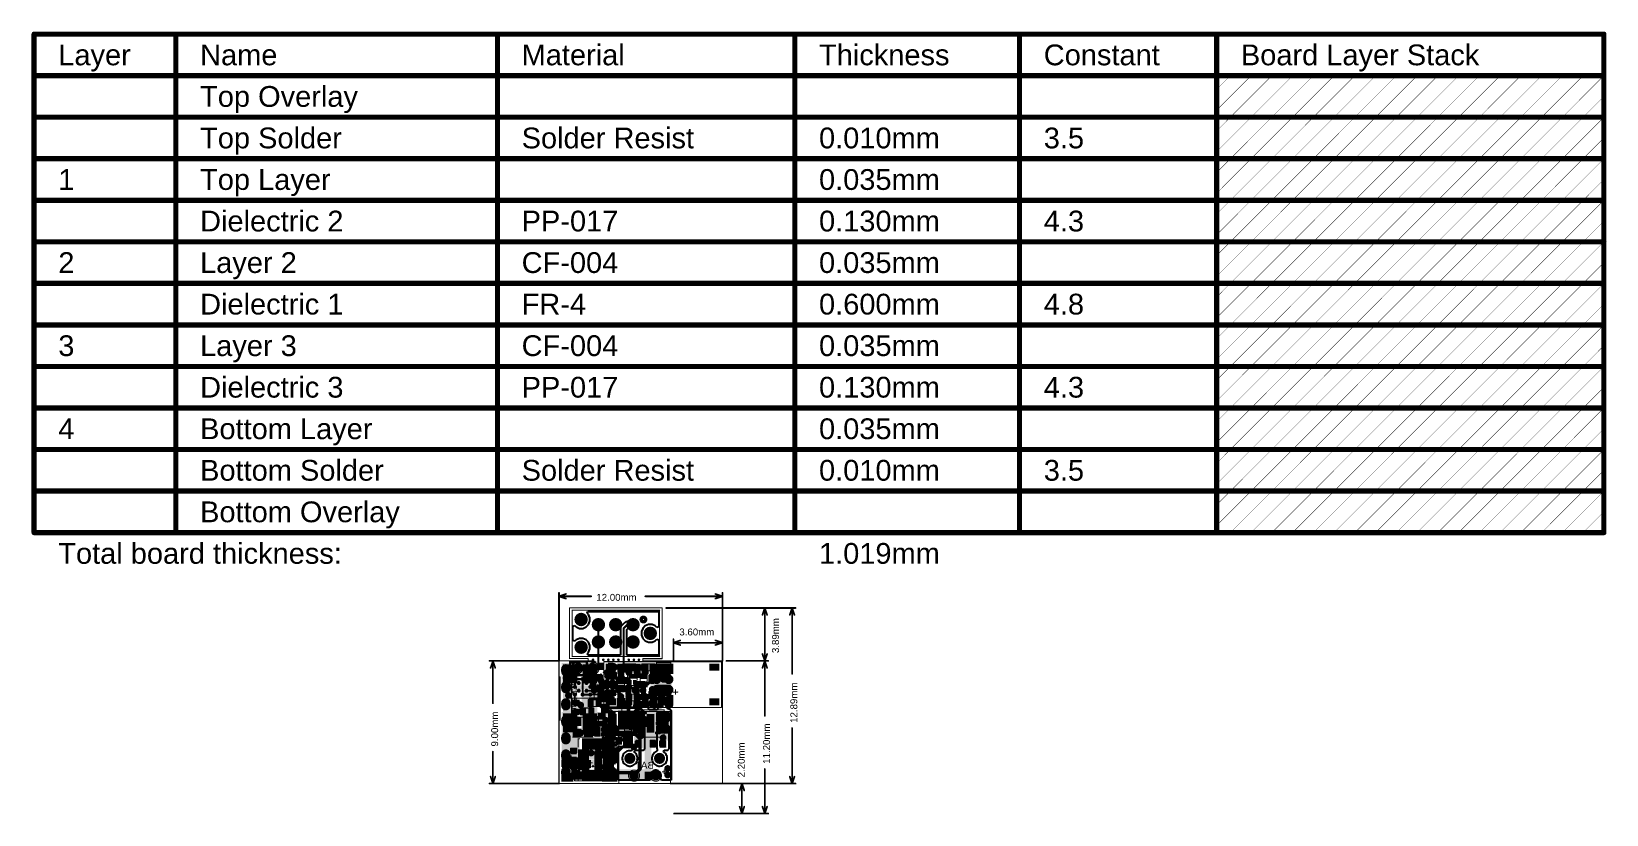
# Model space of a CAD drawing. Header units: millimetres. Extents: x -1.53 to 3.03, y -0.09 to 2.17.
import ezdxf

# ---------------------------------------------------------------- set-up
doc = ezdxf.new("R2010")
doc.units = ezdxf.units.MM
doc.header["$MEASUREMENT"] = 0
for name, color, linetype in [('BottomLayer', 5, 'Continuous'), ('BottomOverlay', 54, 'Continuous'), ('BottomPaste', 16, 'Continuous'), ('BottomSolder', 6, 'Continuous'), ('Mechanical1', 6, 'Continuous'), ('Mechanical2', 216, 'Continuous'), ('PadHoleLayer', 156, 'Continuous'), ('TopLayer', 1, 'Continuous'), ('TopOverlay', 2, 'Continuous'), ('TopPaste', 8, 'Continuous'), ('TopSolder', 216, 'Continuous'), ('ViaHoleLayer', 16, 'Continuous')]:
    doc.layers.add(name, color=color, linetype=linetype)
doc.styles.add('Arial', font='arial.ttf', dxfattribs={"height": 0.2})

msp = doc.modelspace()

# ---------------------------------------------------------------- texts
at = {"layer": 'BottomOverlay', "style": 'Arial', "text_generation_flag": 2}
msp.add_text('BAT', height=0.02, dxfattribs=at).set_placement((0.2744, 0.043))
at = {"layer": 'Mechanical1', "style": 'Arial'}
for s, height, p in [('Layer', 0.06, (-1.4477, 2.075)), ('Name', 0.06, (-1.0377, 2.075)), ('Material', 0.06, (-0.108, 2.075)), ('Thickness', 0.06, (0.7518, 2.075)), ('Constant', 0.06, (1.4016, 2.075)), ('Board Layer Stack', 0.06, (1.9715, 2.075)), ('Top Overlay', 0.06, (-1.0377, 1.955)), ('Top Solder', 0.06, (-1.0377, 1.835)), ('Solder Resist', 0.06, (-0.108, 1.835)), ('0.010mm', 0.06, (0.7518, 1.835)), ('3.5', 0.06, (1.4016, 1.835)), ('1', 0.06, (-1.4477, 1.715)), ('Top Layer', 0.06, (-1.0377, 1.715)), ('0.035mm', 0.06, (0.7518, 1.715)), ('Dielectric 2', 0.06, (-1.0377, 1.595)), ('PP-017', 0.06, (-0.108, 1.595)), ('0.130mm', 0.06, (0.7518, 1.595)), ('4.3', 0.06, (1.4016, 1.595)), ('2', 0.06, (-1.4477, 1.475)), ('Layer 2', 0.06, (-1.0377, 1.475)), ('CF-004', 0.06, (-0.108, 1.475)), ('0.035mm', 0.06, (0.7518, 1.475)), ('Dielectric 1', 0.06, (-1.0377, 1.355)), ('FR-4', 0.06, (-0.108, 1.355)), ('0.600mm', 0.06, (0.7518, 1.355)), ('4.8', 0.06, (1.4016, 1.355)), ('3', 0.06, (-1.4477, 1.235)), ('Layer 3', 0.06, (-1.0377, 1.235)), ('CF-004', 0.06, (-0.108, 1.235)), ('0.035mm', 0.06, (0.7518, 1.235)), ('Dielectric 3', 0.06, (-1.0377, 1.115)), ('PP-017', 0.06, (-0.108, 1.115)), ('0.130mm', 0.06, (0.7518, 1.115)), ('4.3', 0.06, (1.4016, 1.115)), ('4', 0.06, (-1.4477, 0.995)), ('Bottom Layer', 0.06, (-1.0377, 0.995)), ('0.035mm', 0.06, (0.7518, 0.995)), ('Bottom Solder', 0.06, (-1.0377, 0.875)), ('Solder Resist', 0.06, (-0.108, 0.875)), ('0.010mm', 0.06, (0.7518, 0.875)), ('3.5', 0.06, (1.4016, 0.875)), ('Bottom Overlay', 0.06, (-1.0377, 0.755)), ('Total board thickness:', 0.06, (-1.4477, 0.635)), ('1.019mm', 0.06, (0.7518, 0.635)), ('12.00mm', 0.02, (0.108, 0.528)), ('3.60mm', 0.02, (0.348, 0.428))]:
    msp.add_text(s, height=height, dxfattribs=at).set_placement(p)
for s, p in [('3.89mm', (0.636, 0.377)), ('12.89mm', (0.689, 0.1754)), ('9.00mm', (-0.176, 0.1072)), ('11.20mm', (0.61, 0.0572)), ('2.20mm', (0.537, 0.018))]:
    msp.add_text(s, height=0.02, rotation=90, dxfattribs=at).set_placement(p)

# ---------------------------------------------------------------- blocks, each defined once
blk = doc.blocks.new('TC2030_IDC_NL__1')
at = {"layer": 'BottomSolder'}
h = blk.add_hatch(color=6, dxfattribs=at)
edge = h.paths.add_edge_path()
edge.add_arc((-0.1, 0), 0.004, 0, 360)
h = blk.add_hatch(color=6, dxfattribs=at)
edge = h.paths.add_edge_path()
edge.add_arc((0.1, 0.04), 0.004, 0, 360)
h = blk.add_hatch(color=6, dxfattribs=at)
edge = h.paths.add_edge_path()
edge.add_arc((0.1, -0.04), 0.004, 0, 360)
at = {"layer": 'PadHoleLayer'}
h = blk.add_hatch(color=156, dxfattribs=at)
edge = h.paths.add_edge_path()
edge.add_arc((0.1, 0.04), 0.0195, 0, 360)
h = blk.add_hatch(color=156, dxfattribs=at)
edge = h.paths.add_edge_path()
edge.add_arc((-0.1, 0), 0.0195, 0, 360)
h = blk.add_hatch(color=156, dxfattribs=at)
edge = h.paths.add_edge_path()
edge.add_arc((0.1, -0.04), 0.0195, 0, 360)
at = {"layer": 'TopLayer'}
h = blk.add_hatch(color=1, dxfattribs=at)
edge = h.paths.add_edge_path()
edge.add_arc((-0.05, 0.025), 0.0155, 0, 360)
h = blk.add_hatch(color=1, dxfattribs=at)
edge = h.paths.add_edge_path()
edge.add_arc((0, 0.025), 0.0155, 0, 360)
h = blk.add_hatch(color=1, dxfattribs=at)
edge = h.paths.add_edge_path()
edge.add_arc((0.05, 0.025), 0.0155, 0, 360)
h = blk.add_hatch(color=1, dxfattribs=at)
edge = h.paths.add_edge_path()
edge.add_arc((-0.05, -0.025), 0.0155, 0, 360)
h = blk.add_hatch(color=1, dxfattribs=at)
edge = h.paths.add_edge_path()
edge.add_arc((-0.05, -0.025), 0.0155, 0, 360)
h = blk.add_hatch(color=1, dxfattribs=at)
edge = h.paths.add_edge_path()
edge.add_arc((0, -0.025), 0.0155, 0, 360)
h = blk.add_hatch(color=1, dxfattribs=at)
edge = h.paths.add_edge_path()
edge.add_arc((0.05, -0.025), 0.0155, 0, 360)
at = {"layer": 'TopPaste'}
h = blk.add_hatch(color=8, dxfattribs=at)
edge = h.paths.add_edge_path()
edge.add_arc((-0.05, 0.025), 0.0155, 0, 360)
h = blk.add_hatch(color=8, dxfattribs=at)
edge = h.paths.add_edge_path()
edge.add_arc((0, 0.025), 0.0155, 0, 360)
h = blk.add_hatch(color=8, dxfattribs=at)
edge = h.paths.add_edge_path()
edge.add_arc((0.05, 0.025), 0.0155, 0, 360)
h = blk.add_hatch(color=8, dxfattribs=at)
edge = h.paths.add_edge_path()
edge.add_arc((-0.05, -0.025), 0.0155, 0, 360)
h = blk.add_hatch(color=8, dxfattribs=at)
edge = h.paths.add_edge_path()
edge.add_arc((-0.05, -0.025), 0.0155, 0, 360)
h = blk.add_hatch(color=8, dxfattribs=at)
edge = h.paths.add_edge_path()
edge.add_arc((0, -0.025), 0.0155, 0, 360)
h = blk.add_hatch(color=8, dxfattribs=at)
edge = h.paths.add_edge_path()
edge.add_arc((0.05, -0.025), 0.0155, 0, 360)
at = {"layer": 'TopSolder'}
h = blk.add_hatch(color=216, dxfattribs=at)
edge = h.paths.add_edge_path()
edge.add_arc((-0.1, 0), 0.004, 0, 360)
h = blk.add_hatch(color=216, dxfattribs=at)
edge = h.paths.add_edge_path()
edge.add_arc((-0.05, 0.025), 0.0195, 0, 360)
h = blk.add_hatch(color=216, dxfattribs=at)
edge = h.paths.add_edge_path()
edge.add_arc((0, 0.025), 0.0195, 0, 360)
h = blk.add_hatch(color=216, dxfattribs=at)
edge = h.paths.add_edge_path()
edge.add_arc((0.05, 0.025), 0.0195, 0, 360)
h = blk.add_hatch(color=216, dxfattribs=at)
edge = h.paths.add_edge_path()
edge.add_arc((0.1, 0.04), 0.004, 0, 360)
h = blk.add_hatch(color=216, dxfattribs=at)
edge = h.paths.add_edge_path()
edge.add_arc((-0.05, -0.025), 0.0195, 0, 360)
h = blk.add_hatch(color=216, dxfattribs=at)
edge = h.paths.add_edge_path()
edge.add_arc((-0.05, -0.025), 0.0195, 0, 360)
h = blk.add_hatch(color=216, dxfattribs=at)
edge = h.paths.add_edge_path()
edge.add_arc((0, -0.025), 0.0195, 0, 360)
h = blk.add_hatch(color=216, dxfattribs=at)
edge = h.paths.add_edge_path()
edge.add_arc((0.05, -0.025), 0.0195, 0, 360)
h = blk.add_hatch(color=216, dxfattribs=at)
edge = h.paths.add_edge_path()
edge.add_arc((0.1, -0.04), 0.004, 0, 360)
at = {"layer": 'TopOverlay', "const_width": 0.003}
for points in [[(0.126, 0.067), (-0.127, 0.067)], [(-0.127, 0.067), (-0.127, -0.067)], [(0.126, 0.067), (0.126, -0.067)], [(0.126, -0.067), (-0.127, -0.067)]]:
    blk.add_lwpolyline(points, dxfattribs=at)
at = {"layer": 'TopOverlay'}
for points, const_width in [([(-0.1278, 0.067, 1), (-0.1263, 0.067, 1)], 0.0015), ([(-0.1278, 0.067, 1), (-0.1263, 0.067, 1)], 0.0015), ([(0.1253, 0.067, 1), (0.1268, 0.067, 1)], 0.0015), ([(0.1253, 0.067, 1), (0.1268, 0.067, 1)], 0.0015), ([(-0.0736, -0.04, 1), (-0.0864, -0.04, 1)], 0.01), ([(-0.0889, -0.04, 1), (-0.0839, -0.04, 1)], 0.005), ([(-0.0761, -0.04, 1), (-0.0711, -0.04, 1)], 0.005), ([(-0.1278, -0.067, 1), (-0.1263, -0.067, 1)], 0.0015), ([(-0.1278, -0.067, 1), (-0.1263, -0.067, 1)], 0.0015), ([(0.1253, -0.067, 1), (0.1268, -0.067, 1)], 0.0015), ([(0.1253, -0.067, 1), (0.1268, -0.067, 1)], 0.0015)]:
    blk.add_lwpolyline(points, format="xyb", close=True, dxfattribs=dict(at, const_width=const_width))
blk = doc.blocks.new('R___0201_B_2')
at = {"layer": 'BottomLayer'}
for points in [[(-0.0161, 0.0073), (-0.0055, 0.0073), (-0.0055, -0.0073), (-0.0161, -0.0073)], [(0.0055, 0.0073), (0.0161, 0.0073), (0.0161, -0.0073), (0.0055, -0.0073)]]:
    blk.add_hatch(color=5, dxfattribs=at).paths.add_polyline_path(points)
at = {"layer": 'BottomPaste'}
for points in [[(-0.0161, 0.0073), (-0.0055, 0.0073), (-0.0055, -0.0073), (-0.0161, -0.0073)], [(0.0055, 0.0073), (0.0161, 0.0073), (0.0161, -0.0073), (0.0055, -0.0073)]]:
    blk.add_hatch(color=16, dxfattribs=at).paths.add_polyline_path(points)
at = {"layer": 'BottomSolder'}
for points in [[(-0.0183, 0.0094), (-0.0033, 0.0094), (-0.0033, -0.0094), (-0.0183, -0.0094)], [(0.0033, 0.0094), (0.0183, 0.0094), (0.0183, -0.0094), (0.0033, -0.0094)]]:
    blk.add_hatch(color=6, dxfattribs=at).paths.add_polyline_path(points)
at = {"layer": 'BottomOverlay', "const_width": 0.003}
for points in [[(-0.019, 0.01), (0.019, 0.01)], [(-0.019, -0.01), (-0.019, 0.01)], [(0.019, -0.01), (0.019, 0.01)], [(-0.019, -0.01), (0.019, -0.01)]]:
    blk.add_lwpolyline(points, dxfattribs=at)
at = {"layer": 'BottomOverlay', "const_width": 0.0015}
for points in [[(-0.0198, 0.01, 1), (-0.0182, 0.01, 1)], [(-0.0198, 0.01, 1), (-0.0182, 0.01, 1)], [(0.0182, 0.01, 1), (0.0198, 0.01, 1)], [(0.0182, 0.01, 1), (0.0198, 0.01, 1)], [(-0.0198, -0.01, 1), (-0.0182, -0.01, 1)], [(-0.0198, -0.01, 1), (-0.0182, -0.01, 1)], [(0.0182, -0.01, 1), (0.0198, -0.01, 1)], [(0.0182, -0.01, 1), (0.0198, -0.01, 1)]]:
    blk.add_lwpolyline(points, format="xyb", close=True, dxfattribs=at)
blk = doc.blocks.new('DC_096_3')
at = {"layer": 'BottomSolder'}
h = blk.add_hatch(color=6, dxfattribs=at)
edge = h.paths.add_edge_path()
edge.add_arc((0.0551, 0.049), 0.00197, 0, 360)
h = blk.add_hatch(color=6, dxfattribs=at)
edge = h.paths.add_edge_path()
edge.add_arc((0.0551, -0.0369), 0.00197, 0, 360)
at = {"layer": 'PadHoleLayer'}
h = blk.add_hatch(color=156, dxfattribs=at)
edge = h.paths.add_edge_path()
edge.add_arc((0.0551, 0.049), 0.0161, 0, 360)
h = blk.add_hatch(color=156, dxfattribs=at)
edge = h.paths.add_edge_path()
edge.add_arc((0.0551, -0.0369), 0.0161, 0, 360)
at = {"layer": 'TopLayer'}
for points in [[(-0.0807, 0.0809), (-0.0295, 0.0809), (-0.0295, 0.01), (-0.0807, 0.01)], [(-0.0807, -0.0294), (-0.0295, -0.0294), (-0.0295, -0.0687), (-0.0807, -0.0687)]]:
    blk.add_hatch(color=1, dxfattribs=at).paths.add_polyline_path(points)
at = {"layer": 'TopPaste'}
for points in [[(-0.0807, 0.0809), (-0.0295, 0.0809), (-0.0295, 0.01), (-0.0807, 0.01)], [(-0.0807, -0.0294), (-0.0295, -0.0294), (-0.0295, -0.0687), (-0.0807, -0.0687)]]:
    blk.add_hatch(color=8, dxfattribs=at).paths.add_polyline_path(points)
at = {"layer": 'TopSolder'}
for points in [[(-0.0827, 0.0828), (-0.0276, 0.0828), (-0.0276, 0.008), (-0.0827, 0.008)], [(-0.0827, -0.0274), (-0.0276, -0.0274), (-0.0276, -0.0707), (-0.0827, -0.0707)]]:
    blk.add_hatch(color=216, dxfattribs=at).paths.add_polyline_path(points)
h = blk.add_hatch(color=216, dxfattribs=at)
edge = h.paths.add_edge_path()
edge.add_arc((0.0551, 0.049), 0.00197, 0, 360)
h = blk.add_hatch(color=216, dxfattribs=at)
edge = h.paths.add_edge_path()
edge.add_arc((0.0551, -0.0369), 0.00197, 0, 360)
at = {"layer": 'TopOverlay'}
for points, const_width in [([(-0.0807, -0.0687), (-0.0807, 0.0809)], 0.003), ([(-0.0232, 0.0444), (-0.0182, 0.0494)], 0.00787), ([(-0.0182, 0.0394), (-0.0232, 0.0444)], 0.00787), ([(-0.0182, 0.0394), (-0.0182, 0.0494)], 0.00787)]:
    blk.add_lwpolyline(points, dxfattribs=dict(at, const_width=const_width))
for points, const_width in [([(-0.0815, 0.0809, 1), (-0.08, 0.0809, 1)], 0.0015), ([(-0.0252, 0.0444, 1), (-0.0212, 0.0444, 1)], 0.00394), ([(-0.0252, 0.0444, 1), (-0.0212, 0.0444, 1)], 0.00394), ([(-0.0202, 0.0494, 1), (-0.0162, 0.0494, 1)], 0.00394), ([(-0.0202, 0.0494, 1), (-0.0162, 0.0494, 1)], 0.00394), ([(-0.0202, 0.0394, 1), (-0.0162, 0.0394, 1)], 0.00394), ([(-0.0202, 0.0394, 1), (-0.0162, 0.0394, 1)], 0.00394), ([(-0.0815, -0.0687, 1), (-0.08, -0.0687, 1)], 0.0015)]:
    blk.add_lwpolyline(points, format="xyb", close=True, dxfattribs=dict(at, const_width=const_width))
blk = doc.blocks.new('F980J107MMAAXE_B_4')
at = {"layer": 'BottomLayer'}
for points in [[(-0.014, -0.0175), (-0.014, 0.0175), (0.014, 0.0175), (0.014, -0.0175)], [(0.045, -0.0175), (0.045, 0.0175), (0.075, 0.0175), (0.075, -0.0175)]]:
    blk.add_hatch(color=5, dxfattribs=at).paths.add_polyline_path(points)
at = {"layer": 'BottomPaste'}
for points in [[(-0.014, -0.0175), (-0.014, 0.0175), (0.014, 0.0175), (0.014, -0.0175)], [(0.045, -0.0175), (0.045, 0.0175), (0.075, 0.0175), (0.075, -0.0175)]]:
    blk.add_hatch(color=16, dxfattribs=at).paths.add_polyline_path(points)
at = {"layer": 'BottomSolder'}
for points in [[(-0.0164, -0.0199), (-0.0164, 0.0199), (0.0164, 0.0199), (0.0164, -0.0199)], [(0.0426, -0.0199), (0.0426, 0.0199), (0.0774, 0.0199), (0.0774, -0.0199)]]:
    blk.add_hatch(color=6, dxfattribs=at).paths.add_polyline_path(points)
at = {"layer": 'BottomOverlay', "const_width": 0.003}
for points in [[(-0.019, 0.021), (0.012, 0.021)], [(-0.019, 0.021), (-0.019, -0.021)], [(0.048, 0.021), (0.079, 0.021)], [(0.079, 0.021), (0.079, -0.021)], [(-0.019, -0.021), (0.012, -0.021)], [(0.048, -0.021), (0.079, -0.021)]]:
    blk.add_lwpolyline(points, dxfattribs=at)
at = {"layer": 'BottomOverlay', "const_width": 0.0015}
for points in [[(-0.0198, 0.021, 1), (-0.0182, 0.021, 1)], [(-0.0198, 0.021, 1), (-0.0182, 0.021, 1)], [(0.0112, 0.021, 1), (0.0127, 0.021, 1)], [(0.0473, 0.021, 1), (0.0488, 0.021, 1)], [(0.0783, 0.021, 1), (0.0798, 0.021, 1)], [(0.0783, 0.021, 1), (0.0798, 0.021, 1)], [(-0.0198, -0.021, 1), (-0.0182, -0.021, 1)], [(-0.0198, -0.021, 1), (-0.0182, -0.021, 1)], [(0.0112, -0.021, 1), (0.0127, -0.021, 1)], [(0.0473, -0.021, 1), (0.0488, -0.021, 1)], [(0.0783, -0.021, 1), (0.0798, -0.021, 1)], [(0.0783, -0.021, 1), (0.0798, -0.021, 1)]]:
    blk.add_lwpolyline(points, format="xyb", close=True, dxfattribs=at)
blk = doc.blocks.new('X_LLGA_3_5')
at = {"layer": 'TopLayer'}
for points in [[(-0.0118, 0.0156), (0.0118, 0.0156), (0.0118, 0.0019), (-0.0118, 0.0019)], [(-0.0108, -0.0032), (-0.003, -0.0032), (-0.003, -0.0143), (-0.0108, -0.0143)], [(0.003, -0.0032), (0.0108, -0.0032), (0.0108, -0.0143), (0.003, -0.0143)]]:
    blk.add_hatch(color=1, dxfattribs=at).paths.add_polyline_path(points)
at = {"layer": 'TopPaste'}
for points in [[(-0.0118, 0.0156), (0.0118, 0.0156), (0.0118, 0.0019), (-0.0118, 0.0019)], [(-0.0108, -0.0032), (-0.003, -0.0032), (-0.003, -0.0143), (-0.0108, -0.0143)], [(0.003, -0.0032), (0.0108, -0.0032), (0.0108, -0.0143), (0.003, -0.0143)]]:
    blk.add_hatch(color=8, dxfattribs=at).paths.add_polyline_path(points)
at = {"layer": 'TopSolder'}
for points in [[(-0.0138, 0.0176), (0.0138, 0.0176), (0.0138, -0.0001), (-0.0138, -0.0001)], [(-0.0128, -0.0013), (-0.001, -0.0013), (-0.001, -0.0162), (-0.0128, -0.0162)], [(0.001, -0.0013), (0.0128, -0.0013), (0.0128, -0.0162), (0.001, -0.0162)]]:
    blk.add_hatch(color=216, dxfattribs=at).paths.add_polyline_path(points)
at = {"layer": 'TopOverlay'}
for points, const_width in [([(-0.015, -0.0089, 1), (-0.017, -0.0089, 1)], 0.00394), ([(-0.018, -0.0089, 1), (-0.016, -0.0089, 1)], 0.00197), ([(-0.016, -0.0089, 1), (-0.014, -0.0089, 1)], 0.00197)]:
    blk.add_lwpolyline(points, format="xyb", close=True, dxfattribs=dict(at, const_width=const_width))
blk = doc.blocks.new('12_WLCSP__1_56_1_56__6')
at = {"layer": 'TopLayer'}
h = blk.add_hatch(color=1, dxfattribs=at)
edge = h.paths.add_edge_path()
edge.add_arc((-0.0223, 0.0223), 0.00394, 0, 360)
h = blk.add_hatch(color=1, dxfattribs=at)
edge = h.paths.add_edge_path()
edge.add_arc((-0.0223, 0), 0.00394, 0, 360)
h = blk.add_hatch(color=1, dxfattribs=at)
edge = h.paths.add_edge_path()
edge.add_arc((-0.0111, 0.0111), 0.00394, 0, 360)
h = blk.add_hatch(color=1, dxfattribs=at)
edge = h.paths.add_edge_path()
edge.add_arc((0, 0.0223), 0.00394, 0, 360)
h = blk.add_hatch(color=1, dxfattribs=at)
edge = h.paths.add_edge_path()
edge.add_arc((0.0111, 0.0111), 0.00394, 0, 360)
h = blk.add_hatch(color=1, dxfattribs=at)
edge = h.paths.add_edge_path()
edge.add_arc((0.0223, 0.0223), 0.00394, 0, 360)
h = blk.add_hatch(color=1, dxfattribs=at)
edge = h.paths.add_edge_path()
edge.add_arc((0.0223, 0), 0.00394, 0, 360)
h = blk.add_hatch(color=1, dxfattribs=at)
edge = h.paths.add_edge_path()
edge.add_arc((-0.0223, -0.0223), 0.00394, 0, 360)
h = blk.add_hatch(color=1, dxfattribs=at)
edge = h.paths.add_edge_path()
edge.add_arc((-0.0111, -0.0111), 0.00394, 0, 360)
h = blk.add_hatch(color=1, dxfattribs=at)
edge = h.paths.add_edge_path()
edge.add_arc((0, -0.0223), 0.00394, 0, 360)
h = blk.add_hatch(color=1, dxfattribs=at)
edge = h.paths.add_edge_path()
edge.add_arc((0.0111, -0.0111), 0.00394, 0, 360)
h = blk.add_hatch(color=1, dxfattribs=at)
edge = h.paths.add_edge_path()
edge.add_arc((0.0223, -0.0223), 0.00394, 0, 360)
at = {"layer": 'TopPaste'}
h = blk.add_hatch(color=8, dxfattribs=at)
edge = h.paths.add_edge_path()
edge.add_arc((-0.0223, 0.0223), 0.00394, 0, 360)
h = blk.add_hatch(color=8, dxfattribs=at)
edge = h.paths.add_edge_path()
edge.add_arc((-0.0223, 0), 0.00394, 0, 360)
h = blk.add_hatch(color=8, dxfattribs=at)
edge = h.paths.add_edge_path()
edge.add_arc((-0.0111, 0.0111), 0.00394, 0, 360)
h = blk.add_hatch(color=8, dxfattribs=at)
edge = h.paths.add_edge_path()
edge.add_arc((0, 0.0223), 0.00394, 0, 360)
h = blk.add_hatch(color=8, dxfattribs=at)
edge = h.paths.add_edge_path()
edge.add_arc((0.0111, 0.0111), 0.00394, 0, 360)
h = blk.add_hatch(color=8, dxfattribs=at)
edge = h.paths.add_edge_path()
edge.add_arc((0.0223, 0.0223), 0.00394, 0, 360)
h = blk.add_hatch(color=8, dxfattribs=at)
edge = h.paths.add_edge_path()
edge.add_arc((0.0223, 0), 0.00394, 0, 360)
h = blk.add_hatch(color=8, dxfattribs=at)
edge = h.paths.add_edge_path()
edge.add_arc((-0.0223, -0.0223), 0.00394, 0, 360)
h = blk.add_hatch(color=8, dxfattribs=at)
edge = h.paths.add_edge_path()
edge.add_arc((-0.0111, -0.0111), 0.00394, 0, 360)
h = blk.add_hatch(color=8, dxfattribs=at)
edge = h.paths.add_edge_path()
edge.add_arc((0, -0.0223), 0.00394, 0, 360)
h = blk.add_hatch(color=8, dxfattribs=at)
edge = h.paths.add_edge_path()
edge.add_arc((0.0111, -0.0111), 0.00394, 0, 360)
h = blk.add_hatch(color=8, dxfattribs=at)
edge = h.paths.add_edge_path()
edge.add_arc((0.0223, -0.0223), 0.00394, 0, 360)
at = {"layer": 'TopSolder'}
h = blk.add_hatch(color=216, dxfattribs=at)
edge = h.paths.add_edge_path()
edge.add_arc((-0.0223, 0.0223), 0.00591, 0, 360)
h = blk.add_hatch(color=216, dxfattribs=at)
edge = h.paths.add_edge_path()
edge.add_arc((-0.0223, 0), 0.00591, 0, 360)
h = blk.add_hatch(color=216, dxfattribs=at)
edge = h.paths.add_edge_path()
edge.add_arc((-0.0111, 0.0111), 0.00591, 0, 360)
h = blk.add_hatch(color=216, dxfattribs=at)
edge = h.paths.add_edge_path()
edge.add_arc((0, 0.0223), 0.00591, 0, 360)
h = blk.add_hatch(color=216, dxfattribs=at)
edge = h.paths.add_edge_path()
edge.add_arc((0.0111, 0.0111), 0.00591, 0, 360)
h = blk.add_hatch(color=216, dxfattribs=at)
edge = h.paths.add_edge_path()
edge.add_arc((0.0223, 0.0223), 0.00591, 0, 360)
h = blk.add_hatch(color=216, dxfattribs=at)
edge = h.paths.add_edge_path()
edge.add_arc((0.0223, 0), 0.00591, 0, 360)
h = blk.add_hatch(color=216, dxfattribs=at)
edge = h.paths.add_edge_path()
edge.add_arc((-0.0223, -0.0223), 0.00591, 0, 360)
h = blk.add_hatch(color=216, dxfattribs=at)
edge = h.paths.add_edge_path()
edge.add_arc((-0.0111, -0.0111), 0.00591, 0, 360)
h = blk.add_hatch(color=216, dxfattribs=at)
edge = h.paths.add_edge_path()
edge.add_arc((0, -0.0223), 0.00591, 0, 360)
h = blk.add_hatch(color=216, dxfattribs=at)
edge = h.paths.add_edge_path()
edge.add_arc((0.0111, -0.0111), 0.00591, 0, 360)
h = blk.add_hatch(color=216, dxfattribs=at)
edge = h.paths.add_edge_path()
edge.add_arc((0.0223, -0.0223), 0.00591, 0, 360)
at = {"layer": 'TopOverlay', "const_width": 0.003}
for points in [[(-0.032, -0.033), (-0.032, 0.032)], [(-0.032, 0.032), (0.027, 0.032)], [(0.032, 0.022), (0.0348, 0.0248)], [(0.032, 0.022), (0.0348, 0.0192)], [(0.033, -0.033), (0.033, 0.006)], [(0.035, 0.02), (0.035, 0.0239)], [(-0.032, -0.033), (0.033, -0.033)]]:
    blk.add_lwpolyline(points, dxfattribs=at)
at = {"layer": 'TopOverlay', "const_width": 0.0015}
for points in [[(-0.0328, 0.032, 1), (-0.0312, 0.032, 1)], [(-0.0328, 0.032, 1), (-0.0312, 0.032, 1)], [(0.0262, 0.032, 1), (0.0278, 0.032, 1)], [(0.0312, 0.022, 1), (0.0328, 0.022, 1)], [(0.0312, 0.022, 1), (0.0328, 0.022, 1)], [(0.0323, 0.006, 1), (0.0338, 0.006, 1)], [(0.034, 0.0248, 1), (0.0355, 0.0248, 1)], [(0.034, 0.0192, 1), (0.0355, 0.0192, 1)], [(0.0343, 0.0239, 1), (0.0357, 0.0239, 1)], [(0.0343, 0.02, 1), (0.0357, 0.02, 1)], [(-0.0328, -0.033, 1), (-0.0312, -0.033, 1)], [(-0.0328, -0.033, 1), (-0.0312, -0.033, 1)], [(0.0323, -0.033, 1), (0.0338, -0.033, 1)], [(0.0323, -0.033, 1), (0.0338, -0.033, 1)]]:
    blk.add_lwpolyline(points, format="xyb", close=True, dxfattribs=at)
blk = doc.blocks.new('14_LGA__2_5_3__7')
at = {"layer": 'TopLayer'}
for points in [[(-0.0266, 0.0238), (-0.0266, 0.0478), (-0.0128, 0.0478), (-0.0128, 0.0238)], [(-0.0069, 0.0238), (-0.0069, 0.0478), (0.0069, 0.0478), (0.0069, 0.0238)], [(0.0128, 0.0238), (0.0128, 0.0478), (0.0266, 0.0478), (0.0266, 0.0238)], [(-0.0337, 0.0226), (-0.0577, 0.0226), (-0.0577, 0.0364), (-0.0337, 0.0364)], [(-0.0337, 0.003), (-0.0577, 0.003), (-0.0577, 0.0167), (-0.0337, 0.0167)], [(0.0577, 0.0226), (0.0337, 0.0226), (0.0337, 0.0364), (0.0577, 0.0364)], [(0.0577, 0.003), (0.0337, 0.003), (0.0337, 0.0167), (0.0577, 0.0167)], [(-0.0337, -0.0167), (-0.0577, -0.0167), (-0.0577, -0.003), (-0.0337, -0.003)], [(-0.0337, -0.0364), (-0.0577, -0.0364), (-0.0577, -0.0226), (-0.0337, -0.0226)], [(-0.0266, -0.0478), (-0.0266, -0.0238), (-0.0128, -0.0238), (-0.0128, -0.0478)], [(-0.0069, -0.0478), (-0.0069, -0.0238), (0.0069, -0.0238), (0.0069, -0.0478)], [(0.0128, -0.0478), (0.0128, -0.0238), (0.0266, -0.0238), (0.0266, -0.0478)], [(0.0577, -0.0167), (0.0337, -0.0167), (0.0337, -0.003), (0.0577, -0.003)], [(0.0577, -0.0364), (0.0337, -0.0364), (0.0337, -0.0226), (0.0577, -0.0226)]]:
    blk.add_hatch(color=1, dxfattribs=at).paths.add_polyline_path(points)
at = {"layer": 'TopPaste'}
for points in [[(-0.0266, 0.0238), (-0.0266, 0.0478), (-0.0128, 0.0478), (-0.0128, 0.0238)], [(-0.0069, 0.0238), (-0.0069, 0.0478), (0.0069, 0.0478), (0.0069, 0.0238)], [(0.0128, 0.0238), (0.0128, 0.0478), (0.0266, 0.0478), (0.0266, 0.0238)], [(-0.0337, 0.0226), (-0.0577, 0.0226), (-0.0577, 0.0364), (-0.0337, 0.0364)], [(-0.0337, 0.003), (-0.0577, 0.003), (-0.0577, 0.0167), (-0.0337, 0.0167)], [(0.0577, 0.0226), (0.0337, 0.0226), (0.0337, 0.0364), (0.0577, 0.0364)], [(0.0577, 0.003), (0.0337, 0.003), (0.0337, 0.0167), (0.0577, 0.0167)], [(-0.0337, -0.0167), (-0.0577, -0.0167), (-0.0577, -0.003), (-0.0337, -0.003)], [(-0.0337, -0.0364), (-0.0577, -0.0364), (-0.0577, -0.0226), (-0.0337, -0.0226)], [(-0.0266, -0.0478), (-0.0266, -0.0238), (-0.0128, -0.0238), (-0.0128, -0.0478)], [(-0.0069, -0.0478), (-0.0069, -0.0238), (0.0069, -0.0238), (0.0069, -0.0478)], [(0.0128, -0.0478), (0.0128, -0.0238), (0.0266, -0.0238), (0.0266, -0.0478)], [(0.0577, -0.0167), (0.0337, -0.0167), (0.0337, -0.003), (0.0577, -0.003)], [(0.0577, -0.0364), (0.0337, -0.0364), (0.0337, -0.0226), (0.0577, -0.0226)]]:
    blk.add_hatch(color=8, dxfattribs=at).paths.add_polyline_path(points)
at = {"layer": 'TopSolder'}
for points in [[(-0.0306, 0.0198), (-0.0306, 0.0518), (-0.0088, 0.0518), (-0.0088, 0.0198)], [(-0.0109, 0.0198), (-0.0109, 0.0518), (0.0109, 0.0518), (0.0109, 0.0198)], [(0.0088, 0.0198), (0.0088, 0.0518), (0.0306, 0.0518), (0.0306, 0.0198)], [(-0.0297, 0.0186), (-0.0617, 0.0186), (-0.0617, 0.0404), (-0.0297, 0.0404)], [(-0.0297, -0.001), (-0.0617, -0.001), (-0.0617, 0.0207), (-0.0297, 0.0207)], [(-0.0297, -0.0207), (-0.0617, -0.0207), (-0.0617, 0.001), (-0.0297, 0.001)], [(0.0617, 0.0186), (0.0297, 0.0186), (0.0297, 0.0404), (0.0617, 0.0404)], [(0.0617, -0.001), (0.0297, -0.001), (0.0297, 0.0207), (0.0617, 0.0207)], [(0.0617, -0.0207), (0.0297, -0.0207), (0.0297, 0.001), (0.0617, 0.001)], [(-0.0297, -0.0404), (-0.0617, -0.0404), (-0.0617, -0.0186), (-0.0297, -0.0186)], [(-0.0306, -0.0518), (-0.0306, -0.0198), (-0.0088, -0.0198), (-0.0088, -0.0518)], [(-0.0109, -0.0518), (-0.0109, -0.0198), (0.0109, -0.0198), (0.0109, -0.0518)], [(0.0088, -0.0518), (0.0088, -0.0198), (0.0306, -0.0198), (0.0306, -0.0518)], [(0.0617, -0.0404), (0.0297, -0.0404), (0.0297, -0.0186), (0.0617, -0.0186)]]:
    blk.add_hatch(color=216, dxfattribs=at).paths.add_polyline_path(points)
at = {"layer": 'TopOverlay', "const_width": 0.003}
for points in [[(-0.061, 0.0472), (-0.061, 0.0512)], [(-0.0374, 0.0512), (-0.061, 0.0512)], [(0.061, 0.0512), (0.0374, 0.0512)], [(0.061, 0.0472), (0.061, 0.0512)], [(-0.061, -0.0512), (-0.061, -0.0472)], [(-0.0374, -0.0512), (-0.061, -0.0512)], [(0.061, -0.0512), (0.0374, -0.0512)], [(0.061, -0.0512), (0.061, -0.0472)]]:
    blk.add_lwpolyline(points, dxfattribs=at)
at = {"layer": 'TopOverlay', "const_width": 0.0015}
for points in [[(-0.0618, 0.0512, 1), (-0.0603, 0.0512, 1)], [(-0.0618, 0.0512, 1), (-0.0603, 0.0512, 1)], [(-0.0618, 0.0472, 1), (-0.0603, 0.0472, 1)], [(-0.0382, 0.0512, 1), (-0.0367, 0.0512, 1)], [(0.0367, 0.0512, 1), (0.0382, 0.0512, 1)], [(0.0603, 0.0512, 1), (0.0618, 0.0512, 1)], [(0.0603, 0.0512, 1), (0.0618, 0.0512, 1)], [(0.0603, 0.0472, 1), (0.0618, 0.0472, 1)], [(-0.0618, -0.0472, 1), (-0.0603, -0.0472, 1)], [(-0.0618, -0.0512, 1), (-0.0603, -0.0512, 1)], [(-0.0618, -0.0512, 1), (-0.0603, -0.0512, 1)], [(-0.0382, -0.0512, 1), (-0.0367, -0.0512, 1)], [(0.0367, -0.0512, 1), (0.0382, -0.0512, 1)], [(0.0603, -0.0472, 1), (0.0618, -0.0472, 1)], [(0.0603, -0.0512, 1), (0.0618, -0.0512, 1)], [(0.0603, -0.0512, 1), (0.0618, -0.0512, 1)]]:
    blk.add_lwpolyline(points, format="xyb", close=True, dxfattribs=at)
blk = doc.blocks.new('EYSHSNZWZ_8')
at = {"layer": 'TopLayer'}
for points in [[(-0.1604, 0.0561), (-0.1388, 0.0561), (-0.1388, 0.0443), (-0.1604, 0.0443)], [(-0.127, 0.0561), (-0.1152, 0.0561), (-0.1152, 0.0344), (-0.127, 0.0344)], [(-0.1033, 0.0561), (-0.0915, 0.0561), (-0.0915, 0.0344), (-0.1033, 0.0344)], [(-0.0797, 0.0561), (-0.0679, 0.0561), (-0.0679, 0.0344), (-0.0797, 0.0344)], [(-0.0561, 0.0561), (-0.0443, 0.0561), (-0.0443, 0.0344), (-0.0561, 0.0344)], [(-0.0325, 0.0561), (-0.0207, 0.0561), (-0.0207, 0.0344), (-0.0325, 0.0344)], [(-0.0089, 0.0561), (0.003, 0.0561), (0.003, 0.0344), (-0.0089, 0.0344)], [(0.0148, 0.0561), (0.0266, 0.0561), (0.0266, 0.0344), (0.0148, 0.0344)], [(0.1388, 0.0561), (0.1604, 0.0561), (0.1604, 0.0443), (0.1388, 0.0443)], [(-0.1604, 0.0295), (-0.1388, 0.0295), (-0.1388, 0.0177), (-0.1604, 0.0177)], [(-0.1604, 0.0059), (-0.1388, 0.0059), (-0.1388, -0.0059), (-0.1604, -0.0059)], [(-0.127, 0.0177), (-0.1053, 0.0177), (-0.1053, 0.0059), (-0.127, 0.0059)], [(-0.0768, 0.0059), (-0.0551, 0.0059), (-0.0551, -0.0059), (-0.0768, -0.0059)], [(-0.1604, -0.0177), (-0.1388, -0.0177), (-0.1388, -0.0295), (-0.1604, -0.0295)], [(-0.1604, -0.0443), (-0.1388, -0.0443), (-0.1388, -0.0561), (-0.1604, -0.0561)], [(-0.127, -0.0059), (-0.1053, -0.0059), (-0.1053, -0.0177), (-0.127, -0.0177)], [(-0.127, -0.0344), (-0.1152, -0.0344), (-0.1152, -0.0561), (-0.127, -0.0561)], [(-0.1033, -0.0344), (-0.0915, -0.0344), (-0.0915, -0.0561), (-0.1033, -0.0561)], [(-0.0797, -0.0344), (-0.0679, -0.0344), (-0.0679, -0.0561), (-0.0797, -0.0561)], [(-0.0561, -0.0344), (-0.0443, -0.0344), (-0.0443, -0.0561), (-0.0561, -0.0561)], [(-0.0325, -0.0344), (-0.0207, -0.0344), (-0.0207, -0.0561), (-0.0325, -0.0561)], [(-0.0089, -0.0344), (0.003, -0.0344), (0.003, -0.0561), (-0.0089, -0.0561)], [(0.0148, -0.0344), (0.0266, -0.0344), (0.0266, -0.0561), (0.0148, -0.0561)], [(0.1388, -0.0443), (0.1604, -0.0443), (0.1604, -0.0561), (0.1388, -0.0561)]]:
    blk.add_hatch(color=1, dxfattribs=at).paths.add_polyline_path(points)
h = blk.add_hatch(color=1, dxfattribs=at)
edge = h.paths.add_edge_path()
edge.add_arc((-0.0177, 0.0148), 0.00984, 0, 360)
h = blk.add_hatch(color=1, dxfattribs=at)
edge = h.paths.add_edge_path()
edge.add_arc((0.0177, 0.0148), 0.00984, 0, 360)
h = blk.add_hatch(color=1, dxfattribs=at)
edge = h.paths.add_edge_path()
edge.add_arc((-0.0177, -0.0148), 0.00984, 0, 360)
h = blk.add_hatch(color=1, dxfattribs=at)
edge = h.paths.add_edge_path()
edge.add_arc((0.0177, -0.0148), 0.00984, 0, 360)
at = {"layer": 'TopPaste'}
for points in [[(-0.1604, 0.0561), (-0.1388, 0.0561), (-0.1388, 0.0443), (-0.1604, 0.0443)], [(-0.1583, 0.0443), (-0.1409, 0.0443), (-0.1409, 0.0561), (-0.1583, 0.0561)], [(-0.127, 0.0561), (-0.1152, 0.0561), (-0.1152, 0.0344), (-0.127, 0.0344)], [(-0.127, 0.0366), (-0.1152, 0.0366), (-0.1152, 0.0539), (-0.127, 0.0539)], [(-0.1033, 0.0561), (-0.0915, 0.0561), (-0.0915, 0.0344), (-0.1033, 0.0344)], [(-0.1033, 0.0366), (-0.0915, 0.0366), (-0.0915, 0.0539), (-0.1033, 0.0539)], [(-0.0797, 0.0561), (-0.0679, 0.0561), (-0.0679, 0.0344), (-0.0797, 0.0344)], [(-0.0797, 0.0366), (-0.0679, 0.0366), (-0.0679, 0.0539), (-0.0797, 0.0539)], [(-0.0561, 0.0561), (-0.0443, 0.0561), (-0.0443, 0.0344), (-0.0561, 0.0344)], [(-0.0561, 0.0366), (-0.0443, 0.0366), (-0.0443, 0.0539), (-0.0561, 0.0539)], [(-0.0325, 0.0561), (-0.0207, 0.0561), (-0.0207, 0.0344), (-0.0325, 0.0344)], [(-0.0325, 0.0366), (-0.0207, 0.0366), (-0.0207, 0.0539), (-0.0325, 0.0539)], [(-0.0089, 0.0561), (0.003, 0.0561), (0.003, 0.0344), (-0.0089, 0.0344)], [(-0.0089, 0.0366), (0.003, 0.0366), (0.003, 0.0539), (-0.0089, 0.0539)], [(0.0148, 0.0561), (0.0266, 0.0561), (0.0266, 0.0344), (0.0148, 0.0344)], [(0.0148, 0.0366), (0.0266, 0.0366), (0.0266, 0.0539), (0.0148, 0.0539)], [(0.1388, 0.0561), (0.1604, 0.0561), (0.1604, 0.0443), (0.1388, 0.0443)], [(0.1409, 0.0443), (0.1583, 0.0443), (0.1583, 0.0561), (0.1409, 0.0561)], [(-0.1604, 0.0295), (-0.1388, 0.0295), (-0.1388, 0.0177), (-0.1604, 0.0177)], [(-0.1604, 0.0059), (-0.1388, 0.0059), (-0.1388, -0.0059), (-0.1604, -0.0059)], [(-0.1583, 0.0177), (-0.1409, 0.0177), (-0.1409, 0.0295), (-0.1583, 0.0295)], [(-0.1583, -0.0059), (-0.1409, -0.0059), (-0.1409, 0.0059), (-0.1583, 0.0059)], [(-0.127, 0.0177), (-0.1053, 0.0177), (-0.1053, 0.0059), (-0.127, 0.0059)], [(-0.1248, 0.0059), (-0.1075, 0.0059), (-0.1075, 0.0177), (-0.1248, 0.0177)], [(-0.0768, 0.0059), (-0.0551, 0.0059), (-0.0551, -0.0059), (-0.0768, -0.0059)], [(-0.0746, -0.0059), (-0.0573, -0.0059), (-0.0573, 0.0059), (-0.0746, 0.0059)], [(-0.1604, -0.0177), (-0.1388, -0.0177), (-0.1388, -0.0295), (-0.1604, -0.0295)], [(-0.1604, -0.0443), (-0.1388, -0.0443), (-0.1388, -0.0561), (-0.1604, -0.0561)], [(-0.1583, -0.0295), (-0.1409, -0.0295), (-0.1409, -0.0177), (-0.1583, -0.0177)], [(-0.1583, -0.0561), (-0.1409, -0.0561), (-0.1409, -0.0443), (-0.1583, -0.0443)], [(-0.127, -0.0059), (-0.1053, -0.0059), (-0.1053, -0.0177), (-0.127, -0.0177)], [(-0.127, -0.0344), (-0.1152, -0.0344), (-0.1152, -0.0561), (-0.127, -0.0561)], [(-0.127, -0.0539), (-0.1152, -0.0539), (-0.1152, -0.0366), (-0.127, -0.0366)], [(-0.1248, -0.0177), (-0.1075, -0.0177), (-0.1075, -0.0059), (-0.1248, -0.0059)], [(-0.1033, -0.0344), (-0.0915, -0.0344), (-0.0915, -0.0561), (-0.1033, -0.0561)], [(-0.1033, -0.0539), (-0.0915, -0.0539), (-0.0915, -0.0366), (-0.1033, -0.0366)], [(-0.0797, -0.0344), (-0.0679, -0.0344), (-0.0679, -0.0561), (-0.0797, -0.0561)], [(-0.0797, -0.0539), (-0.0679, -0.0539), (-0.0679, -0.0366), (-0.0797, -0.0366)], [(-0.0561, -0.0344), (-0.0443, -0.0344), (-0.0443, -0.0561), (-0.0561, -0.0561)], [(-0.0561, -0.0539), (-0.0443, -0.0539), (-0.0443, -0.0366), (-0.0561, -0.0366)], [(-0.0325, -0.0344), (-0.0207, -0.0344), (-0.0207, -0.0561), (-0.0325, -0.0561)], [(-0.0325, -0.0539), (-0.0207, -0.0539), (-0.0207, -0.0366), (-0.0325, -0.0366)], [(-0.0089, -0.0344), (0.003, -0.0344), (0.003, -0.0561), (-0.0089, -0.0561)], [(-0.0089, -0.0539), (0.003, -0.0539), (0.003, -0.0366), (-0.0089, -0.0366)], [(0.0148, -0.0344), (0.0266, -0.0344), (0.0266, -0.0561), (0.0148, -0.0561)], [(0.0148, -0.0539), (0.0266, -0.0539), (0.0266, -0.0366), (0.0148, -0.0366)], [(0.1388, -0.0443), (0.1604, -0.0443), (0.1604, -0.0561), (0.1388, -0.0561)], [(0.1409, -0.0561), (0.1583, -0.0561), (0.1583, -0.0443), (0.1409, -0.0443)]]:
    blk.add_hatch(color=8, dxfattribs=at).paths.add_polyline_path(points)
h = blk.add_hatch(color=8, dxfattribs=at)
edge = h.paths.add_edge_path()
edge.add_arc((-0.0177, 0.0148), 0.00984, 0, 360)
h = blk.add_hatch(color=8, dxfattribs=at)
edge = h.paths.add_edge_path()
edge.add_arc((0.0177, 0.0148), 0.00984, 0, 360)
h = blk.add_hatch(color=8, dxfattribs=at)
edge = h.paths.add_edge_path()
edge.add_arc((-0.0177, -0.0148), 0.00984, 0, 360)
h = blk.add_hatch(color=8, dxfattribs=at)
edge = h.paths.add_edge_path()
edge.add_arc((0.0177, -0.0148), 0.00984, 0, 360)
at = {"layer": 'TopSolder'}
for points in [[(-0.1644, 0.0601), (-0.1348, 0.0601), (-0.1348, 0.0403), (-0.1644, 0.0403)], [(-0.131, 0.0601), (-0.1112, 0.0601), (-0.1112, 0.0304), (-0.131, 0.0304)], [(-0.1073, 0.0601), (-0.0875, 0.0601), (-0.0875, 0.0304), (-0.1073, 0.0304)], [(-0.0837, 0.0601), (-0.0639, 0.0601), (-0.0639, 0.0304), (-0.0837, 0.0304)], [(-0.0601, 0.0601), (-0.0403, 0.0601), (-0.0403, 0.0304), (-0.0601, 0.0304)], [(-0.0365, 0.0601), (-0.0167, 0.0601), (-0.0167, 0.0304), (-0.0365, 0.0304)], [(-0.0129, 0.0601), (0.007, 0.0601), (0.007, 0.0304), (-0.0129, 0.0304)], [(0.0108, 0.0601), (0.0306, 0.0601), (0.0306, 0.0304), (0.0108, 0.0304)], [(0.1348, 0.0601), (0.1644, 0.0601), (0.1644, 0.0403), (0.1348, 0.0403)], [(-0.1644, 0.0335), (-0.1348, 0.0335), (-0.1348, 0.0137), (-0.1644, 0.0137)], [(-0.1644, 0.0099), (-0.1348, 0.0099), (-0.1348, -0.0099), (-0.1644, -0.0099)], [(-0.131, 0.0217), (-0.1013, 0.0217), (-0.1013, 0.0019), (-0.131, 0.0019)], [(-0.0808, 0.0099), (-0.0511, 0.0099), (-0.0511, -0.0099), (-0.0808, -0.0099)], [(-0.1644, -0.0137), (-0.1348, -0.0137), (-0.1348, -0.0335), (-0.1644, -0.0335)], [(-0.1644, -0.0403), (-0.1348, -0.0403), (-0.1348, -0.0601), (-0.1644, -0.0601)], [(-0.131, -0.0019), (-0.1013, -0.0019), (-0.1013, -0.0217), (-0.131, -0.0217)], [(-0.131, -0.0304), (-0.1112, -0.0304), (-0.1112, -0.0601), (-0.131, -0.0601)], [(-0.1073, -0.0304), (-0.0875, -0.0304), (-0.0875, -0.0601), (-0.1073, -0.0601)], [(-0.0837, -0.0304), (-0.0639, -0.0304), (-0.0639, -0.0601), (-0.0837, -0.0601)], [(-0.0601, -0.0304), (-0.0403, -0.0304), (-0.0403, -0.0601), (-0.0601, -0.0601)], [(-0.0365, -0.0304), (-0.0167, -0.0304), (-0.0167, -0.0601), (-0.0365, -0.0601)], [(-0.0129, -0.0304), (0.007, -0.0304), (0.007, -0.0601), (-0.0129, -0.0601)], [(0.0108, -0.0304), (0.0306, -0.0304), (0.0306, -0.0601), (0.0108, -0.0601)], [(0.1348, -0.0403), (0.1644, -0.0403), (0.1644, -0.0601), (0.1348, -0.0601)]]:
    blk.add_hatch(color=216, dxfattribs=at).paths.add_polyline_path(points)
h = blk.add_hatch(color=216, dxfattribs=at)
edge = h.paths.add_edge_path()
edge.add_arc((-0.0177, 0.0148), 0.0138, 0, 360)
h = blk.add_hatch(color=216, dxfattribs=at)
edge = h.paths.add_edge_path()
edge.add_arc((0.0177, 0.0148), 0.0138, 0, 360)
h = blk.add_hatch(color=216, dxfattribs=at)
edge = h.paths.add_edge_path()
edge.add_arc((-0.0177, -0.0148), 0.0138, 0, 360)
h = blk.add_hatch(color=216, dxfattribs=at)
edge = h.paths.add_edge_path()
edge.add_arc((0.0177, -0.0148), 0.0138, 0, 360)
at = {"layer": 'TopOverlay', "const_width": 0.003}
for points in [[(-0.17, -0.066), (-0.17, 0.066)], [(-0.17, 0.066), (0.17, 0.066)], [(0.17, -0.066), (0.17, 0.066)], [(-0.17, -0.066), (0.17, -0.066)]]:
    blk.add_lwpolyline(points, dxfattribs=at)
at = {"layer": 'TopOverlay', "const_width": 0.0015}
for points in [[(-0.1708, 0.066, 1), (-0.1693, 0.066, 1)], [(-0.1708, 0.066, 1), (-0.1693, 0.066, 1)], [(0.1693, 0.066, 1), (0.1708, 0.066, 1)], [(0.1693, 0.066, 1), (0.1708, 0.066, 1)], [(-0.1708, -0.066, 1), (-0.1693, -0.066, 1)], [(-0.1708, -0.066, 1), (-0.1693, -0.066, 1)], [(0.1693, -0.066, 1), (0.1708, -0.066, 1)], [(0.1693, -0.066, 1), (0.1708, -0.066, 1)]]:
    blk.add_lwpolyline(points, format="xyb", close=True, dxfattribs=at)
at = {"layer": 'TopPaste'}
for points, const_width in [([(-0.0138, 0.0148, 1), (-0.0217, 0.0148, 1)], 0.00787), ([(-0.0236, 0.0148, 1), (-0.0197, 0.0148, 1)], 0.00394), ([(-0.0157, 0.0148, 1), (-0.0118, 0.0148, 1)], 0.00394), ([(0.0217, 0.0148, 1), (0.0138, 0.0148, 1)], 0.00787), ([(0.0118, 0.0148, 1), (0.0157, 0.0148, 1)], 0.00394), ([(0.0197, 0.0148, 1), (0.0236, 0.0148, 1)], 0.00394), ([(-0.0138, -0.0148, 1), (-0.0217, -0.0148, 1)], 0.00787), ([(-0.0236, -0.0148, 1), (-0.0197, -0.0148, 1)], 0.00394), ([(-0.0157, -0.0148, 1), (-0.0118, -0.0148, 1)], 0.00394), ([(0.0217, -0.0148, 1), (0.0138, -0.0148, 1)], 0.00787), ([(0.0118, -0.0148, 1), (0.0157, -0.0148, 1)], 0.00394), ([(0.0197, -0.0148, 1), (0.0236, -0.0148, 1)], 0.00394)]:
    blk.add_lwpolyline(points, format="xyb", close=True, dxfattribs=dict(at, const_width=const_width))
blk = doc.blocks.new('P___S____3_B_9')
at = {"layer": 'BottomLayer'}
for points in [[(-0.0099, 0.0128), (-0.0039, 0.0128), (-0.0039, 0.003), (-0.0099, 0.003)], [(0.0039, 0.0128), (0.0099, 0.0128), (0.0099, 0.003), (0.0039, 0.003)], [(-0.0098, -0.0049), (0.0098, -0.0049), (0.0098, -0.0109), (-0.0098, -0.0109)]]:
    blk.add_hatch(color=5, dxfattribs=at).paths.add_polyline_path(points)
at = {"layer": 'BottomPaste'}
for points in [[(-0.0099, 0.0128), (-0.0039, 0.0128), (-0.0039, 0.003), (-0.0099, 0.003)], [(0.0039, 0.0128), (0.0099, 0.0128), (0.0099, 0.003), (0.0039, 0.003)], [(-0.0098, -0.0049), (0.0098, -0.0049), (0.0098, -0.0109), (-0.0098, -0.0109)]]:
    blk.add_hatch(color=16, dxfattribs=at).paths.add_polyline_path(points)
at = {"layer": 'BottomSolder'}
for points in [[(-0.0119, 0.0148), (-0.0019, 0.0148), (-0.0019, 0.001), (-0.0119, 0.001)], [(0.0019, 0.0148), (0.0119, 0.0148), (0.0119, 0.001), (0.0019, 0.001)], [(-0.0118, -0.0029), (0.0118, -0.0029), (0.0118, -0.0128), (-0.0118, -0.0128)]]:
    blk.add_hatch(color=6, dxfattribs=at).paths.add_polyline_path(points)
at = {"layer": 'BottomOverlay'}
for points, const_width in [([(-0.014, 0.009, 1), (-0.016, 0.009, 1)], 0.005), ([(-0.0173, 0.009, 1), (-0.0147, 0.009, 1)], 0.0025), ([(-0.0152, 0.009, 1), (-0.0127, 0.009, 1)], 0.0025), ([(-0.0147, 0, 1), (-0.0132, 0, 1)], 0.0015), ([(-0.0138, 0.017, 1), (-0.0123, 0.017, 1)], 0.0015), ([(0.0132, 0.017, 1), (0.0147, 0.017, 1)], 0.0015), ([(0.0132, 0.017, 1), (0.0147, 0.017, 1)], 0.0015), ([(-0.0147, -0.015, 1), (-0.0132, -0.015, 1)], 0.0015), ([(-0.0147, -0.015, 1), (-0.0132, -0.015, 1)], 0.0015), ([(0.0132, -0.015, 1), (0.0147, -0.015, 1)], 0.0015), ([(0.0132, -0.015, 1), (0.0147, -0.015, 1)], 0.0015)]:
    blk.add_lwpolyline(points, format="xyb", close=True, dxfattribs=dict(at, const_width=const_width))
at = {"layer": 'BottomOverlay', "const_width": 0.003}
for points in [[(-0.014, 0), (-0.014, -0.015)], [(0.014, 0.017), (-0.013, 0.017)], [(0.014, 0.017), (0.014, -0.015)], [(0.014, -0.015), (-0.014, -0.015)]]:
    blk.add_lwpolyline(points, dxfattribs=at)
blk = doc.blocks.new('DFN_6_EP_2_2__B_10')
at = {"layer": 'BottomLayer'}
for points in [[(-0.0479, 0.0256), (-0.0243, 0.0256), (-0.0243, 0.0138), (-0.0479, 0.0138)], [(-0.0479, 0.0059), (-0.0243, 0.0059), (-0.0243, -0.0059), (-0.0479, -0.0059)], [(-0.011, 0.027), (0.011, 0.027), (0.011, -0.027), (-0.011, -0.027)], [(0.0243, 0.0256), (0.0479, 0.0256), (0.0479, 0.0138), (0.0243, 0.0138)], [(0.0243, 0.0059), (0.0479, 0.0059), (0.0479, -0.0059), (0.0243, -0.0059)], [(-0.0479, -0.0138), (-0.0243, -0.0138), (-0.0243, -0.0256), (-0.0479, -0.0256)], [(0.0243, -0.0138), (0.0479, -0.0138), (0.0479, -0.0256), (0.0243, -0.0256)]]:
    blk.add_hatch(color=5, dxfattribs=at).paths.add_polyline_path(points)
at = {"layer": 'BottomPaste'}
for points in [[(-0.0479, 0.0256), (-0.0243, 0.0256), (-0.0243, 0.0138), (-0.0479, 0.0138)], [(-0.0479, 0.0059), (-0.0243, 0.0059), (-0.0243, -0.0059), (-0.0479, -0.0059)], [(-0.011, 0.027), (0.011, 0.027), (0.011, -0.027), (-0.011, -0.027)], [(0.0243, 0.0256), (0.0479, 0.0256), (0.0479, 0.0138), (0.0243, 0.0138)], [(0.0243, 0.0059), (0.0479, 0.0059), (0.0479, -0.0059), (0.0243, -0.0059)], [(-0.0479, -0.0138), (-0.0243, -0.0138), (-0.0243, -0.0256), (-0.0479, -0.0256)], [(0.0243, -0.0138), (0.0479, -0.0138), (0.0479, -0.0256), (0.0243, -0.0256)]]:
    blk.add_hatch(color=16, dxfattribs=at).paths.add_polyline_path(points)
at = {"layer": 'BottomSolder'}
for points in [[(-0.0519, 0.0296), (-0.0203, 0.0296), (-0.0203, 0.0098), (-0.0519, 0.0098)], [(-0.0519, 0.0099), (-0.0203, 0.0099), (-0.0203, -0.0099), (-0.0519, -0.0099)], [(-0.015, 0.031), (0.015, 0.031), (0.015, -0.031), (-0.015, -0.031)], [(0.0203, 0.0296), (0.0519, 0.0296), (0.0519, 0.0098), (0.0203, 0.0098)], [(0.0203, 0.0099), (0.0519, 0.0099), (0.0519, -0.0099), (0.0203, -0.0099)], [(-0.0519, -0.0098), (-0.0203, -0.0098), (-0.0203, -0.0296), (-0.0519, -0.0296)], [(0.0203, -0.0098), (0.0519, -0.0098), (0.0519, -0.0296), (0.0203, -0.0296)]]:
    blk.add_hatch(color=6, dxfattribs=at).paths.add_polyline_path(points)
at = {"layer": 'BottomOverlay', "const_width": 0.003}
for points in [[(-0.0394, 0.0314), (-0.0394, 0.0394)], [(-0.0394, 0.0394), (0.0394, 0.0394)], [(0.0394, 0.0314), (0.0394, 0.0394)], [(-0.0394, -0.0394), (-0.0394, -0.0314)], [(-0.0394, -0.0394), (0.0394, -0.0394)], [(0.0394, -0.0394), (0.0394, -0.0314)]]:
    blk.add_lwpolyline(points, dxfattribs=at)
at = {"layer": 'BottomOverlay', "const_width": 0.0015}
for points in [[(-0.0401, 0.0394, 1), (-0.0386, 0.0394, 1)], [(-0.0401, 0.0394, 1), (-0.0386, 0.0394, 1)], [(-0.0401, 0.0314, 1), (-0.0386, 0.0314, 1)], [(0.0386, 0.0394, 1), (0.0401, 0.0394, 1)], [(0.0386, 0.0394, 1), (0.0401, 0.0394, 1)], [(0.0386, 0.0314, 1), (0.0401, 0.0314, 1)], [(-0.0401, -0.0314, 1), (-0.0386, -0.0314, 1)], [(-0.0401, -0.0394, 1), (-0.0386, -0.0394, 1)], [(-0.0401, -0.0394, 1), (-0.0386, -0.0394, 1)], [(0.0386, -0.0314, 1), (0.0401, -0.0314, 1)], [(0.0386, -0.0394, 1), (0.0401, -0.0394, 1)], [(0.0386, -0.0394, 1), (0.0401, -0.0394, 1)]]:
    blk.add_lwpolyline(points, format="xyb", close=True, dxfattribs=at)
blk = doc.blocks.new('X2_SON_4_1_1__B_11')
at = {"layer": 'BottomLayer'}
for points in [[(-0.0217, 0.0108), (-0.0217, 0.0148), (-0.0177, 0.0148), (-0.0177, 0.0108)], [(-0.0134, 0), (0, 0.0134), (0.0134, 0), (0, -0.0134)], [(0.0177, 0.0108), (0.0177, 0.0148), (0.0217, 0.0148), (0.0217, 0.0108)], [(-0.0217, -0.0148), (-0.0217, -0.0108), (-0.0177, -0.0108), (-0.0177, -0.0148)], [(0.0177, -0.0148), (0.0177, -0.0108), (0.0217, -0.0108), (0.0217, -0.0148)]]:
    blk.add_hatch(color=5, dxfattribs=at).paths.add_polyline_path(points)
at = {"layer": 'BottomPaste'}
blk.add_hatch(color=16, dxfattribs=at).paths.add_polyline_path([(-0.0134, 0), (0, 0.0134), (0.0134, 0), (0, -0.0134)])
at = {"layer": 'BottomSolder'}
blk.add_hatch(color=6, dxfattribs=at).paths.add_polyline_path([(-0.019, 0), (0, 0.019), (0.019, 0), (0, -0.019)])
at = {"layer": 'BottomLayer'}
for p, q in [((-0.0087, 0.0187), (-0.0256, 0.0187)), ((-0.0256, 0.0187), (-0.0256, 0.0069)), ((-0.0256, 0.0069), (-0.0165, 0.0069)), ((-0.0165, 0.0069), (-0.0087, 0.0148)), ((-0.0087, 0.0148), (-0.0087, 0.0187)), ((0.0256, 0.0187), (0.0087, 0.0187)), ((0.0087, 0.0187), (0.0087, 0.0148)), ((0.0087, 0.0148), (0.0165, 0.0069)), ((0.0165, 0.0069), (0.0256, 0.0069)), ((0.0256, 0.0069), (0.0256, 0.0187)), ((-0.0165, -0.0069), (-0.0256, -0.0069)), ((-0.0256, -0.0069), (-0.0256, -0.0187)), ((-0.0256, -0.0187), (-0.0047, -0.0187)), ((-0.0047, -0.0187), (-0.0165, -0.0069)), ((0.0165, -0.0069), (0.0087, -0.0148)), ((0.0087, -0.0148), (0.0087, -0.0187)), ((0.0087, -0.0187), (0.0256, -0.0187)), ((0.0256, -0.0069), (0.0165, -0.0069)), ((0.0256, -0.0187), (0.0256, -0.0069))]:
    blk.add_line(p, q, dxfattribs=at)
at = {"layer": 'BottomOverlay', "const_width": 0.003}
for points in [[(-0.022, -0.003), (-0.022, 0.003)], [(0.017, 0.023), (-0.018, 0.023)], [(0.022, -0.003), (0.022, 0.003)], [(0.017, -0.023), (-0.018, -0.023)]]:
    blk.add_lwpolyline(points, dxfattribs=at)
at = {"layer": 'BottomOverlay'}
for points, const_width in [([(-0.0227, 0.003, 1), (-0.0213, 0.003, 1)], 0.0015), ([(-0.0187, 0.023, 1), (-0.0173, 0.023, 1)], 0.0015), ([(0.0163, 0.023, 1), (0.0177, 0.023, 1)], 0.0015), ([(0.0213, 0.003, 1), (0.0227, 0.003, 1)], 0.0015), ([(-0.0287, -0.0128, 1), (-0.0307, -0.0128, 1)], 0.005), ([(-0.0319, -0.0128, 1), (-0.0294, -0.0128, 1)], 0.0025), ([(-0.03, -0.0128, 1), (-0.0275, -0.0128, 1)], 0.0025), ([(-0.0227, -0.003, 1), (-0.0213, -0.003, 1)], 0.0015), ([(-0.0187, -0.023, 1), (-0.0173, -0.023, 1)], 0.0015), ([(0.0163, -0.023, 1), (0.0177, -0.023, 1)], 0.0015), ([(0.0213, -0.003, 1), (0.0227, -0.003, 1)], 0.0015)]:
    blk.add_lwpolyline(points, format="xyb", close=True, dxfattribs=dict(at, const_width=const_width))
at = {"layer": 'BottomPaste'}
for p, q in [((-0.0087, 0.0187), (-0.0256, 0.0187)), ((-0.0256, 0.0187), (-0.0256, 0.0069)), ((-0.0256, 0.0069), (-0.0165, 0.0069)), ((-0.0165, 0.0069), (-0.0087, 0.0148)), ((-0.0087, 0.0148), (-0.0087, 0.0187)), ((0.0256, 0.0187), (0.0087, 0.0187)), ((0.0087, 0.0187), (0.0087, 0.0148)), ((0.0087, 0.0148), (0.0165, 0.0069)), ((0.0165, 0.0069), (0.0256, 0.0069)), ((0.0256, 0.0069), (0.0256, 0.0187)), ((-0.0165, -0.0069), (-0.0256, -0.0069)), ((-0.0256, -0.0069), (-0.0256, -0.0187)), ((-0.0256, -0.0187), (-0.0047, -0.0187)), ((-0.0047, -0.0187), (-0.0165, -0.0069)), ((0.0165, -0.0069), (0.0087, -0.0148)), ((0.0087, -0.0148), (0.0087, -0.0187)), ((0.0087, -0.0187), (0.0256, -0.0187)), ((0.0256, -0.0069), (0.0165, -0.0069)), ((0.0256, -0.0187), (0.0256, -0.0069))]:
    blk.add_line(p, q, dxfattribs=at)
at = {"layer": 'BottomSolder'}
for p, q in [((-0.0069, 0.0207), (-0.0276, 0.0207)), ((-0.0276, 0.0207), (-0.0276, 0.0049)), ((-0.0276, 0.0049), (-0.0157, 0.0049)), ((-0.0157, 0.0049), (-0.0069, 0.0138)), ((-0.0069, 0.0138), (-0.0069, 0.0207)), ((0.0276, 0.0207), (0.0069, 0.0207)), ((0.0069, 0.0207), (0.0069, 0.0138)), ((0.0069, 0.0138), (0.0157, 0.0049)), ((0.0157, 0.0049), (0.0276, 0.0049)), ((0.0276, 0.0049), (0.0276, 0.0207)), ((-0.0157, -0.0049), (-0.0276, -0.0049)), ((-0.0276, -0.0049), (-0.0276, -0.0207)), ((-0.0276, -0.0207), (-0.002, -0.0207)), ((-0.002, -0.0187), (-0.0157, -0.0049)), ((-0.002, -0.0207), (-0.002, -0.0187)), ((0.0157, -0.0049), (0.0069, -0.0138)), ((0.0069, -0.0138), (0.0069, -0.0207)), ((0.0069, -0.0207), (0.0276, -0.0207)), ((0.0276, -0.0049), (0.0157, -0.0049)), ((0.0276, -0.0207), (0.0276, -0.0049))]:
    blk.add_line(p, q, dxfattribs=at)
blk = doc.blocks.new('WLP_6_0_83_1_24__B_12')
at = {"layer": 'BottomLayer'}
h = blk.add_hatch(color=5, dxfattribs=at)
edge = h.paths.add_edge_path()
edge.add_arc((-0.01575, 0.00787), 0.00551, 0, 360)
h = blk.add_hatch(color=5, dxfattribs=at)
edge = h.paths.add_edge_path()
edge.add_arc((0, 0.00787), 0.00551, 0, 360)
h = blk.add_hatch(color=5, dxfattribs=at)
edge = h.paths.add_edge_path()
edge.add_arc((0.01575, 0.00787), 0.00551, 0, 360)
h = blk.add_hatch(color=5, dxfattribs=at)
edge = h.paths.add_edge_path()
edge.add_arc((-0.01575, -0.00787), 0.00551, 0, 360)
h = blk.add_hatch(color=5, dxfattribs=at)
edge = h.paths.add_edge_path()
edge.add_arc((0, -0.00787), 0.00551, 0, 360)
h = blk.add_hatch(color=5, dxfattribs=at)
edge = h.paths.add_edge_path()
edge.add_arc((0.01575, -0.00787), 0.00551, 0, 360)
at = {"layer": 'BottomPaste'}
h = blk.add_hatch(color=16, dxfattribs=at)
edge = h.paths.add_edge_path()
edge.add_arc((-0.01575, 0.00787), 0.00551, 0, 360)
h = blk.add_hatch(color=16, dxfattribs=at)
edge = h.paths.add_edge_path()
edge.add_arc((0, 0.00787), 0.00551, 0, 360)
h = blk.add_hatch(color=16, dxfattribs=at)
edge = h.paths.add_edge_path()
edge.add_arc((0.01575, 0.00787), 0.00551, 0, 360)
h = blk.add_hatch(color=16, dxfattribs=at)
edge = h.paths.add_edge_path()
edge.add_arc((-0.01575, -0.00787), 0.00551, 0, 360)
h = blk.add_hatch(color=16, dxfattribs=at)
edge = h.paths.add_edge_path()
edge.add_arc((0, -0.00787), 0.00551, 0, 360)
h = blk.add_hatch(color=16, dxfattribs=at)
edge = h.paths.add_edge_path()
edge.add_arc((0.01575, -0.00787), 0.00551, 0, 360)
at = {"layer": 'BottomSolder'}
h = blk.add_hatch(color=6, dxfattribs=at)
edge = h.paths.add_edge_path()
edge.add_arc((-0.01575, 0.00787), 0.00768, 0, 360)
h = blk.add_hatch(color=6, dxfattribs=at)
edge = h.paths.add_edge_path()
edge.add_arc((0, 0.00787), 0.00768, 0, 360)
h = blk.add_hatch(color=6, dxfattribs=at)
edge = h.paths.add_edge_path()
edge.add_arc((0.01575, 0.00787), 0.00768, 0, 360)
h = blk.add_hatch(color=6, dxfattribs=at)
edge = h.paths.add_edge_path()
edge.add_arc((-0.01575, -0.00787), 0.00768, 0, 360)
h = blk.add_hatch(color=6, dxfattribs=at)
edge = h.paths.add_edge_path()
edge.add_arc((0, -0.00787), 0.00768, 0, 360)
h = blk.add_hatch(color=6, dxfattribs=at)
edge = h.paths.add_edge_path()
edge.add_arc((0.01575, -0.00787), 0.00768, 0, 360)
at = {"layer": 'BottomOverlay', "const_width": 0.003}
for points in [[(-0.027, -0.019), (-0.027, 0.019)], [(0.027, 0.019), (-0.027, 0.019)], [(0.027, -0.019), (0.027, 0.019)], [(-0.023, -0.026), (-0.018, -0.021)], [(-0.013, -0.026), (-0.023, -0.026)], [(-0.013, -0.026), (-0.018, -0.021)], [(0.027, -0.019), (-0.004, -0.019)]]:
    blk.add_lwpolyline(points, dxfattribs=at)
at = {"layer": 'BottomOverlay', "const_width": 0.0015}
for points in [[(-0.02775, 0.019, 1), (-0.02625, 0.019, 1)], [(-0.02775, 0.019, 1), (-0.02625, 0.019, 1)], [(0.02625, 0.019, 1), (0.02775, 0.019, 1)], [(0.02625, 0.019, 1), (0.02775, 0.019, 1)], [(-0.02775, -0.019, 1), (-0.02625, -0.019, 1)], [(-0.02375, -0.026, 1), (-0.02225, -0.026, 1)], [(-0.02375, -0.026, 1), (-0.02225, -0.026, 1)], [(-0.01875, -0.021, 1), (-0.01725, -0.021, 1)], [(-0.01875, -0.021, 1), (-0.01725, -0.021, 1)], [(-0.01375, -0.026, 1), (-0.01225, -0.026, 1)], [(-0.01375, -0.026, 1), (-0.01225, -0.026, 1)], [(-0.00475, -0.019, 1), (-0.00325, -0.019, 1)], [(0.02625, -0.019, 1), (0.02775, -0.019, 1)], [(0.02625, -0.019, 1), (0.02775, -0.019, 1)]]:
    blk.add_lwpolyline(points, format="xyb", close=True, dxfattribs=at)
blk = doc.blocks.new('WLCSP_9__1_22_1_22__B_13')
at = {"layer": 'BottomLayer'}
h = blk.add_hatch(color=5, dxfattribs=at)
edge = h.paths.add_edge_path()
edge.add_arc((-0.01575, 0.01575), 0.00429, 0, 360)
h = blk.add_hatch(color=5, dxfattribs=at)
edge = h.paths.add_edge_path()
edge.add_arc((-0.01575, 0), 0.00429, 0, 360)
h = blk.add_hatch(color=5, dxfattribs=at)
edge = h.paths.add_edge_path()
edge.add_arc((0, 0.01575), 0.00429, 0, 360)
h = blk.add_hatch(color=5, dxfattribs=at)
edge = h.paths.add_edge_path()
edge.add_arc((0, 0), 0.00429, 0, 360)
h = blk.add_hatch(color=5, dxfattribs=at)
edge = h.paths.add_edge_path()
edge.add_arc((0.01575, 0.01575), 0.00429, 0, 360)
h = blk.add_hatch(color=5, dxfattribs=at)
edge = h.paths.add_edge_path()
edge.add_arc((0.01575, 0), 0.00429, 0, 360)
h = blk.add_hatch(color=5, dxfattribs=at)
edge = h.paths.add_edge_path()
edge.add_arc((-0.01575, -0.01575), 0.00429, 0, 360)
h = blk.add_hatch(color=5, dxfattribs=at)
edge = h.paths.add_edge_path()
edge.add_arc((0, -0.01575), 0.00429, 0, 360)
h = blk.add_hatch(color=5, dxfattribs=at)
edge = h.paths.add_edge_path()
edge.add_arc((0.01575, -0.01575), 0.00429, 0, 360)
at = {"layer": 'BottomPaste'}
h = blk.add_hatch(color=16, dxfattribs=at)
edge = h.paths.add_edge_path()
edge.add_arc((-0.01575, 0.01575), 0.00429, 0, 360)
h = blk.add_hatch(color=16, dxfattribs=at)
edge = h.paths.add_edge_path()
edge.add_arc((-0.01575, 0), 0.00429, 0, 360)
h = blk.add_hatch(color=16, dxfattribs=at)
edge = h.paths.add_edge_path()
edge.add_arc((0, 0.01575), 0.00429, 0, 360)
h = blk.add_hatch(color=16, dxfattribs=at)
edge = h.paths.add_edge_path()
edge.add_arc((0, 0), 0.00429, 0, 360)
h = blk.add_hatch(color=16, dxfattribs=at)
edge = h.paths.add_edge_path()
edge.add_arc((0.01575, 0.01575), 0.00429, 0, 360)
h = blk.add_hatch(color=16, dxfattribs=at)
edge = h.paths.add_edge_path()
edge.add_arc((0.01575, 0), 0.00429, 0, 360)
h = blk.add_hatch(color=16, dxfattribs=at)
edge = h.paths.add_edge_path()
edge.add_arc((-0.01575, -0.01575), 0.00429, 0, 360)
h = blk.add_hatch(color=16, dxfattribs=at)
edge = h.paths.add_edge_path()
edge.add_arc((0, -0.01575), 0.00429, 0, 360)
h = blk.add_hatch(color=16, dxfattribs=at)
edge = h.paths.add_edge_path()
edge.add_arc((0.01575, -0.01575), 0.00429, 0, 360)
at = {"layer": 'BottomSolder'}
h = blk.add_hatch(color=6, dxfattribs=at)
edge = h.paths.add_edge_path()
edge.add_arc((-0.01575, 0.01575), 0.00646, 0, 360)
h = blk.add_hatch(color=6, dxfattribs=at)
edge = h.paths.add_edge_path()
edge.add_arc((-0.01575, 0), 0.00646, 0, 360)
h = blk.add_hatch(color=6, dxfattribs=at)
edge = h.paths.add_edge_path()
edge.add_arc((0, 0.01575), 0.00646, 0, 360)
h = blk.add_hatch(color=6, dxfattribs=at)
edge = h.paths.add_edge_path()
edge.add_arc((0, 0), 0.00646, 0, 360)
h = blk.add_hatch(color=6, dxfattribs=at)
edge = h.paths.add_edge_path()
edge.add_arc((0.01575, 0.01575), 0.00646, 0, 360)
h = blk.add_hatch(color=6, dxfattribs=at)
edge = h.paths.add_edge_path()
edge.add_arc((0.01575, 0), 0.00646, 0, 360)
h = blk.add_hatch(color=6, dxfattribs=at)
edge = h.paths.add_edge_path()
edge.add_arc((-0.01575, -0.01575), 0.00646, 0, 360)
h = blk.add_hatch(color=6, dxfattribs=at)
edge = h.paths.add_edge_path()
edge.add_arc((0, -0.01575), 0.00646, 0, 360)
h = blk.add_hatch(color=6, dxfattribs=at)
edge = h.paths.add_edge_path()
edge.add_arc((0.01575, -0.01575), 0.00646, 0, 360)
at = {"layer": 'BottomOverlay', "const_width": 0.003}
for points in [[(0.026, 0.026), (-0.025, 0.026)], [(-0.025, 0.026), (-0.025, -0.002)], [(0.026, 0.026), (0.026, -0.026)], [(0.026, -0.026), (-0.025, -0.026)]]:
    blk.add_lwpolyline(points, dxfattribs=at)
at = {"layer": 'BottomOverlay'}
for points, const_width in [([(-0.02575, 0.026, 1), (-0.02425, 0.026, 1)], 0.0015), ([(-0.02575, 0.026, 1), (-0.02425, 0.026, 1)], 0.0015), ([(0.02525, 0.026, 1), (0.02675, 0.026, 1)], 0.0015), ([(0.02525, 0.026, 1), (0.02675, 0.026, 1)], 0.0015), ([(-0.026, -0.016, 1), (-0.028, -0.016, 1)], 0.005), ([(-0.02925, -0.016, 1), (-0.02675, -0.016, 1)], 0.0025), ([(-0.02725, -0.016, 1), (-0.02475, -0.016, 1)], 0.0025), ([(-0.02575, -0.002, 1), (-0.02425, -0.002, 1)], 0.0015), ([(-0.02575, -0.026, 1), (-0.02425, -0.026, 1)], 0.0015), ([(0.02525, -0.026, 1), (0.02675, -0.026, 1)], 0.0015), ([(0.02525, -0.026, 1), (0.02675, -0.026, 1)], 0.0015)]:
    blk.add_lwpolyline(points, format="xyb", close=True, dxfattribs=dict(at, const_width=const_width))
blk = doc.blocks.new('EVQP7A01P_B_14')
at = {"layer": 'BottomLayer'}
for points in [[(-0.0984, 0.0492), (-0.0433, 0.0492), (-0.0433, 0.0079), (-0.0984, 0.0079)], [(0.0433, 0.0492), (0.0984, 0.0492), (0.0984, 0.0079), (0.0433, 0.0079)], [(-0.0984, -0.0079), (-0.0433, -0.0079), (-0.0433, -0.0492), (-0.0984, -0.0492)], [(0.0433, -0.0079), (0.0984, -0.0079), (0.0984, -0.0492), (0.0433, -0.0492)]]:
    blk.add_hatch(color=5, dxfattribs=at).paths.add_polyline_path(points)
at = {"layer": 'BottomPaste'}
for points in [[(-0.0984, 0.0492), (-0.0433, 0.0492), (-0.0433, 0.0079), (-0.0984, 0.0079)], [(0.0433, 0.0492), (0.0984, 0.0492), (0.0984, 0.0079), (0.0433, 0.0079)], [(-0.0984, -0.0079), (-0.0433, -0.0079), (-0.0433, -0.0492), (-0.0984, -0.0492)], [(0.0433, -0.0079), (0.0984, -0.0079), (0.0984, -0.0492), (0.0433, -0.0492)]]:
    blk.add_hatch(color=16, dxfattribs=at).paths.add_polyline_path(points)
at = {"layer": 'BottomSolder'}
for points in [[(-0.1024, 0.0532), (-0.0393, 0.0532), (-0.0393, 0.0039), (-0.1024, 0.0039)], [(0.0393, 0.0532), (0.1024, 0.0532), (0.1024, 0.0039), (0.0393, 0.0039)], [(-0.1024, -0.0039), (-0.0393, -0.0039), (-0.0393, -0.0532), (-0.1024, -0.0532)], [(0.0393, -0.0039), (0.1024, -0.0039), (0.1024, -0.0532), (0.0393, -0.0532)]]:
    blk.add_hatch(color=6, dxfattribs=at).paths.add_polyline_path(points)
at = {"layer": 'BottomOverlay', "const_width": 0.003}
for points in [[(-0.063, 0.058), (0.062, 0.058)], [(-0.033, 0.047), (-0.033, 0.038)], [(-0.033, 0.038), (-0.027, 0.032)], [(-0.027, 0.032), (-0.013, 0.032)]]:
    blk.add_lwpolyline(points, dxfattribs=at)
at = {"layer": 'BottomOverlay', "const_width": 0.0015}
for points in [[(-0.0638, 0.058, 1), (-0.0622, 0.058, 1)], [(-0.0338, 0.047, 1), (-0.0323, 0.047, 1)], [(0.0612, 0.058, 1), (0.0628, 0.058, 1)], [(-0.0338, 0.038, 1), (-0.0323, 0.038, 1)], [(-0.0338, 0.038, 1), (-0.0323, 0.038, 1)], [(-0.0278, 0.032, 1), (-0.0262, 0.032, 1)], [(-0.0278, 0.032, 1), (-0.0262, 0.032, 1)], [(-0.0138, 0.032, 1), (-0.0123, 0.032, 1)]]:
    blk.add_lwpolyline(points, format="xyb", close=True, dxfattribs=at)
at = {"layer": 'BottomOverlay', "text_generation_flag": 2}
blk.add_text('PCB EDGE', height=0.015, dxfattribs=at).set_placement((0.051, 0.0092))
blk = doc.blocks.new('R___0201_15')
at = {"layer": 'TopLayer'}
for points in [[(-0.0161, 0.0073), (-0.0055, 0.0073), (-0.0055, -0.0073), (-0.0161, -0.0073)], [(0.0055, 0.0073), (0.0161, 0.0073), (0.0161, -0.0073), (0.0055, -0.0073)]]:
    blk.add_hatch(color=1, dxfattribs=at).paths.add_polyline_path(points)
at = {"layer": 'TopPaste'}
for points in [[(-0.0161, 0.0073), (-0.0055, 0.0073), (-0.0055, -0.0073), (-0.0161, -0.0073)], [(0.0055, 0.0073), (0.0161, 0.0073), (0.0161, -0.0073), (0.0055, -0.0073)]]:
    blk.add_hatch(color=8, dxfattribs=at).paths.add_polyline_path(points)
at = {"layer": 'TopSolder'}
for points in [[(-0.0183, 0.0094), (-0.0033, 0.0094), (-0.0033, -0.0094), (-0.0183, -0.0094)], [(0.0033, 0.0094), (0.0183, 0.0094), (0.0183, -0.0094), (0.0033, -0.0094)]]:
    blk.add_hatch(color=216, dxfattribs=at).paths.add_polyline_path(points)
at = {"layer": 'TopOverlay', "const_width": 0.003}
for points in [[(-0.019, 0.01), (0.019, 0.01)], [(-0.019, 0.01), (-0.019, -0.01)], [(0.019, 0.01), (0.019, -0.01)], [(-0.019, -0.01), (0.019, -0.01)]]:
    blk.add_lwpolyline(points, dxfattribs=at)
at = {"layer": 'TopOverlay', "const_width": 0.0015}
for points in [[(-0.0198, 0.01, 1), (-0.0182, 0.01, 1)], [(-0.0198, 0.01, 1), (-0.0182, 0.01, 1)], [(0.0182, 0.01, 1), (0.0198, 0.01, 1)], [(0.0182, 0.01, 1), (0.0198, 0.01, 1)], [(-0.0198, -0.01, 1), (-0.0182, -0.01, 1)], [(-0.0198, -0.01, 1), (-0.0182, -0.01, 1)], [(0.0182, -0.01, 1), (0.0198, -0.01, 1)], [(0.0182, -0.01, 1), (0.0198, -0.01, 1)]]:
    blk.add_lwpolyline(points, format="xyb", close=True, dxfattribs=at)
blk = doc.blocks.new('R___0201_16')
at = {"layer": 'TopLayer'}
for points in [[(-0.0161, 0.0073), (-0.0055, 0.0073), (-0.0055, -0.0073), (-0.0161, -0.0073)], [(0.0055, 0.0073), (0.0161, 0.0073), (0.0161, -0.0073), (0.0055, -0.0073)]]:
    blk.add_hatch(color=1, dxfattribs=at).paths.add_polyline_path(points)
at = {"layer": 'TopPaste'}
for points in [[(-0.0161, 0.0073), (-0.0055, 0.0073), (-0.0055, -0.0073), (-0.0161, -0.0073)], [(0.0055, 0.0073), (0.0161, 0.0073), (0.0161, -0.0073), (0.0055, -0.0073)]]:
    blk.add_hatch(color=8, dxfattribs=at).paths.add_polyline_path(points)
at = {"layer": 'TopSolder'}
for points in [[(-0.0183, 0.0094), (-0.0033, 0.0094), (-0.0033, -0.0094), (-0.0183, -0.0094)], [(0.0033, 0.0094), (0.0183, 0.0094), (0.0183, -0.0094), (0.0033, -0.0094)]]:
    blk.add_hatch(color=216, dxfattribs=at).paths.add_polyline_path(points)
at = {"layer": 'TopOverlay', "const_width": 0.003}
for points in [[(0.019, 0.01), (-0.019, 0.01)], [(-0.019, -0.01), (-0.019, 0.01)], [(0.019, -0.01), (0.019, 0.01)], [(0.019, -0.01), (-0.019, -0.01)]]:
    blk.add_lwpolyline(points, dxfattribs=at)
at = {"layer": 'TopOverlay', "const_width": 0.0015}
for points in [[(-0.0198, 0.01, 1), (-0.0182, 0.01, 1)], [(-0.0198, 0.01, 1), (-0.0182, 0.01, 1)], [(0.0182, 0.01, 1), (0.0198, 0.01, 1)], [(0.0182, 0.01, 1), (0.0198, 0.01, 1)], [(-0.0198, -0.01, 1), (-0.0182, -0.01, 1)], [(-0.0198, -0.01, 1), (-0.0182, -0.01, 1)], [(0.0182, -0.01, 1), (0.0198, -0.01, 1)], [(0.0182, -0.01, 1), (0.0198, -0.01, 1)]]:
    blk.add_lwpolyline(points, format="xyb", close=True, dxfattribs=at)
blk = doc.blocks.new('R___0201_B_17')
at = {"layer": 'BottomLayer'}
for points in [[(-0.0161, 0.0073), (-0.0055, 0.0073), (-0.0055, -0.0073), (-0.0161, -0.0073)], [(0.0055, 0.0073), (0.0161, 0.0073), (0.0161, -0.0073), (0.0055, -0.0073)]]:
    blk.add_hatch(color=5, dxfattribs=at).paths.add_polyline_path(points)
at = {"layer": 'BottomPaste'}
for points in [[(-0.0161, 0.0073), (-0.0055, 0.0073), (-0.0055, -0.0073), (-0.0161, -0.0073)], [(0.0055, 0.0073), (0.0161, 0.0073), (0.0161, -0.0073), (0.0055, -0.0073)]]:
    blk.add_hatch(color=16, dxfattribs=at).paths.add_polyline_path(points)
at = {"layer": 'BottomSolder'}
for points in [[(-0.0183, 0.0094), (-0.0033, 0.0094), (-0.0033, -0.0094), (-0.0183, -0.0094)], [(0.0033, 0.0094), (0.0183, 0.0094), (0.0183, -0.0094), (0.0033, -0.0094)]]:
    blk.add_hatch(color=6, dxfattribs=at).paths.add_polyline_path(points)
at = {"layer": 'BottomOverlay', "const_width": 0.003}
for points in [[(-0.019, 0.01), (-0.019, -0.01)], [(0.019, 0.01), (-0.019, 0.01)], [(0.019, 0.01), (0.019, -0.01)], [(0.019, -0.01), (-0.019, -0.01)]]:
    blk.add_lwpolyline(points, dxfattribs=at)
at = {"layer": 'BottomOverlay', "const_width": 0.0015}
for points in [[(-0.0198, 0.01, 1), (-0.0182, 0.01, 1)], [(-0.0198, 0.01, 1), (-0.0182, 0.01, 1)], [(0.0182, 0.01, 1), (0.0198, 0.01, 1)], [(0.0182, 0.01, 1), (0.0198, 0.01, 1)], [(-0.0198, -0.01, 1), (-0.0182, -0.01, 1)], [(-0.0198, -0.01, 1), (-0.0182, -0.01, 1)], [(0.0182, -0.01, 1), (0.0198, -0.01, 1)], [(0.0182, -0.01, 1), (0.0198, -0.01, 1)]]:
    blk.add_lwpolyline(points, format="xyb", close=True, dxfattribs=at)
blk = doc.blocks.new('R___0201_B_18')
at = {"layer": 'BottomLayer'}
for points in [[(-0.0161, 0.0073), (-0.0055, 0.0073), (-0.0055, -0.0073), (-0.0161, -0.0073)], [(0.0055, 0.0073), (0.0161, 0.0073), (0.0161, -0.0073), (0.0055, -0.0073)]]:
    blk.add_hatch(color=5, dxfattribs=at).paths.add_polyline_path(points)
at = {"layer": 'BottomPaste'}
for points in [[(-0.0161, 0.0073), (-0.0055, 0.0073), (-0.0055, -0.0073), (-0.0161, -0.0073)], [(0.0055, 0.0073), (0.0161, 0.0073), (0.0161, -0.0073), (0.0055, -0.0073)]]:
    blk.add_hatch(color=16, dxfattribs=at).paths.add_polyline_path(points)
at = {"layer": 'BottomSolder'}
for points in [[(-0.0183, 0.0094), (-0.0033, 0.0094), (-0.0033, -0.0094), (-0.0183, -0.0094)], [(0.0033, 0.0094), (0.0183, 0.0094), (0.0183, -0.0094), (0.0033, -0.0094)]]:
    blk.add_hatch(color=6, dxfattribs=at).paths.add_polyline_path(points)
at = {"layer": 'BottomOverlay', "const_width": 0.003}
for points in [[(-0.019, -0.01), (-0.019, 0.01)], [(-0.019, 0.01), (0.019, 0.01)], [(0.019, -0.01), (0.019, 0.01)], [(-0.019, -0.01), (0.019, -0.01)]]:
    blk.add_lwpolyline(points, dxfattribs=at)
at = {"layer": 'BottomOverlay', "const_width": 0.0015}
for points in [[(-0.0198, 0.01, 1), (-0.0182, 0.01, 1)], [(-0.0198, 0.01, 1), (-0.0182, 0.01, 1)], [(0.0182, 0.01, 1), (0.0198, 0.01, 1)], [(0.0182, 0.01, 1), (0.0198, 0.01, 1)], [(-0.0198, -0.01, 1), (-0.0182, -0.01, 1)], [(-0.0198, -0.01, 1), (-0.0182, -0.01, 1)], [(0.0182, -0.01, 1), (0.0198, -0.01, 1)], [(0.0182, -0.01, 1), (0.0198, -0.01, 1)]]:
    blk.add_lwpolyline(points, format="xyb", close=True, dxfattribs=at)
blk = doc.blocks.new('R___0201_B_19')
at = {"layer": 'BottomLayer'}
for points in [[(-0.0161, 0.0073), (-0.0055, 0.0073), (-0.0055, -0.0073), (-0.0161, -0.0073)], [(0.0055, 0.0073), (0.0161, 0.0073), (0.0161, -0.0073), (0.0055, -0.0073)]]:
    blk.add_hatch(color=5, dxfattribs=at).paths.add_polyline_path(points)
at = {"layer": 'BottomPaste'}
for points in [[(-0.0161, 0.0073), (-0.0055, 0.0073), (-0.0055, -0.0073), (-0.0161, -0.0073)], [(0.0055, 0.0073), (0.0161, 0.0073), (0.0161, -0.0073), (0.0055, -0.0073)]]:
    blk.add_hatch(color=16, dxfattribs=at).paths.add_polyline_path(points)
at = {"layer": 'BottomSolder'}
for points in [[(-0.0183, 0.0094), (-0.0033, 0.0094), (-0.0033, -0.0094), (-0.0183, -0.0094)], [(0.0033, 0.0094), (0.0183, 0.0094), (0.0183, -0.0094), (0.0033, -0.0094)]]:
    blk.add_hatch(color=6, dxfattribs=at).paths.add_polyline_path(points)
at = {"layer": 'BottomOverlay', "const_width": 0.003}
for points in [[(-0.019, 0.01), (0.019, 0.01)], [(-0.019, 0.01), (-0.019, -0.01)], [(0.019, 0.01), (0.019, -0.01)], [(-0.019, -0.01), (0.019, -0.01)]]:
    blk.add_lwpolyline(points, dxfattribs=at)
at = {"layer": 'BottomOverlay', "const_width": 0.0015}
for points in [[(-0.0198, 0.01, 1), (-0.0182, 0.01, 1)], [(-0.0198, 0.01, 1), (-0.0182, 0.01, 1)], [(0.0182, 0.01, 1), (0.0198, 0.01, 1)], [(0.0182, 0.01, 1), (0.0198, 0.01, 1)], [(-0.0198, -0.01, 1), (-0.0182, -0.01, 1)], [(-0.0198, -0.01, 1), (-0.0182, -0.01, 1)], [(0.0182, -0.01, 1), (0.0198, -0.01, 1)], [(0.0182, -0.01, 1), (0.0198, -0.01, 1)]]:
    blk.add_lwpolyline(points, format="xyb", close=True, dxfattribs=at)
blk = doc.blocks.new('R___0201_B_20')
at = {"layer": 'BottomLayer'}
for points in [[(-0.0161, 0.0073), (-0.0055, 0.0073), (-0.0055, -0.0073), (-0.0161, -0.0073)], [(0.0055, 0.0073), (0.0161, 0.0073), (0.0161, -0.0073), (0.0055, -0.0073)]]:
    blk.add_hatch(color=5, dxfattribs=at).paths.add_polyline_path(points)
at = {"layer": 'BottomPaste'}
for points in [[(-0.0161, 0.0073), (-0.0055, 0.0073), (-0.0055, -0.0073), (-0.0161, -0.0073)], [(0.0055, 0.0073), (0.0161, 0.0073), (0.0161, -0.0073), (0.0055, -0.0073)]]:
    blk.add_hatch(color=16, dxfattribs=at).paths.add_polyline_path(points)
at = {"layer": 'BottomSolder'}
for points in [[(-0.0183, 0.0094), (-0.0033, 0.0094), (-0.0033, -0.0094), (-0.0183, -0.0094)], [(0.0033, 0.0094), (0.0183, 0.0094), (0.0183, -0.0094), (0.0033, -0.0094)]]:
    blk.add_hatch(color=6, dxfattribs=at).paths.add_polyline_path(points)
at = {"layer": 'BottomOverlay', "const_width": 0.003}
for points in [[(-0.019, 0.01), (-0.019, -0.01)], [(0.019, 0.01), (-0.019, 0.01)], [(0.019, 0.01), (0.019, -0.01)], [(0.019, -0.01), (-0.019, -0.01)]]:
    blk.add_lwpolyline(points, dxfattribs=at)
at = {"layer": 'BottomOverlay', "const_width": 0.0015}
for points in [[(-0.0198, 0.01, 1), (-0.0182, 0.01, 1)], [(-0.0198, 0.01, 1), (-0.0182, 0.01, 1)], [(0.0182, 0.01, 1), (0.0198, 0.01, 1)], [(0.0182, 0.01, 1), (0.0198, 0.01, 1)], [(-0.0198, -0.01, 1), (-0.0182, -0.01, 1)], [(-0.0198, -0.01, 1), (-0.0182, -0.01, 1)], [(0.0182, -0.01, 1), (0.0198, -0.01, 1)], [(0.0182, -0.01, 1), (0.0198, -0.01, 1)]]:
    blk.add_lwpolyline(points, format="xyb", close=True, dxfattribs=at)
blk = doc.blocks.new('R___0201_B_21')
at = {"layer": 'BottomLayer'}
for points in [[(-0.0161, 0.0073), (-0.0055, 0.0073), (-0.0055, -0.0073), (-0.0161, -0.0073)], [(0.0055, 0.0073), (0.0161, 0.0073), (0.0161, -0.0073), (0.0055, -0.0073)]]:
    blk.add_hatch(color=5, dxfattribs=at).paths.add_polyline_path(points)
at = {"layer": 'BottomPaste'}
for points in [[(-0.0161, 0.0073), (-0.0055, 0.0073), (-0.0055, -0.0073), (-0.0161, -0.0073)], [(0.0055, 0.0073), (0.0161, 0.0073), (0.0161, -0.0073), (0.0055, -0.0073)]]:
    blk.add_hatch(color=16, dxfattribs=at).paths.add_polyline_path(points)
at = {"layer": 'BottomSolder'}
for points in [[(-0.0183, 0.0094), (-0.0033, 0.0094), (-0.0033, -0.0094), (-0.0183, -0.0094)], [(0.0033, 0.0094), (0.0183, 0.0094), (0.0183, -0.0094), (0.0033, -0.0094)]]:
    blk.add_hatch(color=6, dxfattribs=at).paths.add_polyline_path(points)
at = {"layer": 'BottomOverlay', "const_width": 0.003}
for points in [[(-0.019, 0.01), (0.019, 0.01)], [(-0.019, 0.01), (-0.019, -0.01)], [(0.019, 0.01), (0.019, -0.01)], [(-0.019, -0.01), (0.019, -0.01)]]:
    blk.add_lwpolyline(points, dxfattribs=at)
at = {"layer": 'BottomOverlay', "const_width": 0.0015}
for points in [[(-0.0198, 0.01, 1), (-0.0182, 0.01, 1)], [(-0.0198, 0.01, 1), (-0.0182, 0.01, 1)], [(0.0182, 0.01, 1), (0.0198, 0.01, 1)], [(0.0182, 0.01, 1), (0.0198, 0.01, 1)], [(-0.0198, -0.01, 1), (-0.0182, -0.01, 1)], [(-0.0198, -0.01, 1), (-0.0182, -0.01, 1)], [(0.0182, -0.01, 1), (0.0198, -0.01, 1)], [(0.0182, -0.01, 1), (0.0198, -0.01, 1)]]:
    blk.add_lwpolyline(points, format="xyb", close=True, dxfattribs=at)
blk = doc.blocks.new('R___0201_B_22')
at = {"layer": 'BottomLayer'}
for points in [[(-0.0161, 0.0073), (-0.0055, 0.0073), (-0.0055, -0.0073), (-0.0161, -0.0073)], [(0.0055, 0.0073), (0.0161, 0.0073), (0.0161, -0.0073), (0.0055, -0.0073)]]:
    blk.add_hatch(color=5, dxfattribs=at).paths.add_polyline_path(points)
at = {"layer": 'BottomPaste'}
for points in [[(-0.0161, 0.0073), (-0.0055, 0.0073), (-0.0055, -0.0073), (-0.0161, -0.0073)], [(0.0055, 0.0073), (0.0161, 0.0073), (0.0161, -0.0073), (0.0055, -0.0073)]]:
    blk.add_hatch(color=16, dxfattribs=at).paths.add_polyline_path(points)
at = {"layer": 'BottomSolder'}
for points in [[(-0.0183, 0.0094), (-0.0033, 0.0094), (-0.0033, -0.0094), (-0.0183, -0.0094)], [(0.0033, 0.0094), (0.0183, 0.0094), (0.0183, -0.0094), (0.0033, -0.0094)]]:
    blk.add_hatch(color=6, dxfattribs=at).paths.add_polyline_path(points)
at = {"layer": 'BottomOverlay', "const_width": 0.003}
for points in [[(-0.019, 0.01), (-0.019, -0.01)], [(0.019, 0.01), (-0.019, 0.01)], [(0.019, 0.01), (0.019, -0.01)], [(0.019, -0.01), (-0.019, -0.01)]]:
    blk.add_lwpolyline(points, dxfattribs=at)
at = {"layer": 'BottomOverlay', "const_width": 0.0015}
for points in [[(-0.0198, 0.01, 1), (-0.0182, 0.01, 1)], [(-0.0198, 0.01, 1), (-0.0182, 0.01, 1)], [(0.0182, 0.01, 1), (0.0198, 0.01, 1)], [(0.0182, 0.01, 1), (0.0198, 0.01, 1)], [(-0.0198, -0.01, 1), (-0.0182, -0.01, 1)], [(-0.0198, -0.01, 1), (-0.0182, -0.01, 1)], [(0.0182, -0.01, 1), (0.0198, -0.01, 1)], [(0.0182, -0.01, 1), (0.0198, -0.01, 1)]]:
    blk.add_lwpolyline(points, format="xyb", close=True, dxfattribs=at)
blk = doc.blocks.new('R___0201_23')
at = {"layer": 'TopLayer'}
for points in [[(-0.0161, 0.0073), (-0.0055, 0.0073), (-0.0055, -0.0073), (-0.0161, -0.0073)], [(0.0055, 0.0073), (0.0161, 0.0073), (0.0161, -0.0073), (0.0055, -0.0073)]]:
    blk.add_hatch(color=1, dxfattribs=at).paths.add_polyline_path(points)
at = {"layer": 'TopPaste'}
for points in [[(-0.0161, 0.0073), (-0.0055, 0.0073), (-0.0055, -0.0073), (-0.0161, -0.0073)], [(0.0055, 0.0073), (0.0161, 0.0073), (0.0161, -0.0073), (0.0055, -0.0073)]]:
    blk.add_hatch(color=8, dxfattribs=at).paths.add_polyline_path(points)
at = {"layer": 'TopSolder'}
for points in [[(-0.0183, 0.0094), (-0.0033, 0.0094), (-0.0033, -0.0094), (-0.0183, -0.0094)], [(0.0033, 0.0094), (0.0183, 0.0094), (0.0183, -0.0094), (0.0033, -0.0094)]]:
    blk.add_hatch(color=216, dxfattribs=at).paths.add_polyline_path(points)
at = {"layer": 'TopOverlay', "const_width": 0.003}
for points in [[(-0.019, -0.01), (-0.019, 0.01)], [(-0.019, 0.01), (0.019, 0.01)], [(0.019, -0.01), (0.019, 0.01)], [(-0.019, -0.01), (0.019, -0.01)]]:
    blk.add_lwpolyline(points, dxfattribs=at)
at = {"layer": 'TopOverlay', "const_width": 0.0015}
for points in [[(-0.0198, 0.01, 1), (-0.0182, 0.01, 1)], [(-0.0198, 0.01, 1), (-0.0182, 0.01, 1)], [(0.0182, 0.01, 1), (0.0198, 0.01, 1)], [(0.0182, 0.01, 1), (0.0198, 0.01, 1)], [(-0.0198, -0.01, 1), (-0.0182, -0.01, 1)], [(-0.0198, -0.01, 1), (-0.0182, -0.01, 1)], [(0.0182, -0.01, 1), (0.0198, -0.01, 1)], [(0.0182, -0.01, 1), (0.0198, -0.01, 1)]]:
    blk.add_lwpolyline(points, format="xyb", close=True, dxfattribs=at)
blk = doc.blocks.new('R___0201_B_24')
at = {"layer": 'BottomLayer'}
for points in [[(-0.0148, 0.0073), (-0.0068, 0.0073), (-0.0068, -0.0073), (-0.0148, -0.0073)], [(0.0068, 0.0073), (0.0148, 0.0073), (0.0148, -0.0073), (0.0068, -0.0073)]]:
    blk.add_hatch(color=5, dxfattribs=at).paths.add_polyline_path(points)
at = {"layer": 'BottomPaste'}
for points in [[(-0.0148, 0.0073), (-0.0068, 0.0073), (-0.0068, -0.0073), (-0.0148, -0.0073)], [(0.0068, 0.0073), (0.0148, 0.0073), (0.0148, -0.0073), (0.0068, -0.0073)]]:
    blk.add_hatch(color=16, dxfattribs=at).paths.add_polyline_path(points)
at = {"layer": 'BottomSolder'}
for points in [[(-0.017, 0.0094), (-0.0047, 0.0094), (-0.0047, -0.0094), (-0.017, -0.0094)], [(0.0047, 0.0094), (0.017, 0.0094), (0.017, -0.0094), (0.0047, -0.0094)]]:
    blk.add_hatch(color=6, dxfattribs=at).paths.add_polyline_path(points)
at = {"layer": 'BottomOverlay', "const_width": 0.003}
for points in [[(0.019, 0.01), (-0.019, 0.01)], [(-0.019, -0.01), (-0.019, 0.01)], [(0.019, -0.01), (0.019, 0.01)], [(0.019, -0.01), (-0.019, -0.01)]]:
    blk.add_lwpolyline(points, dxfattribs=at)
at = {"layer": 'BottomOverlay', "const_width": 0.0015}
for points in [[(-0.0198, 0.01, 1), (-0.0182, 0.01, 1)], [(-0.0198, 0.01, 1), (-0.0182, 0.01, 1)], [(0.0182, 0.01, 1), (0.0198, 0.01, 1)], [(0.0182, 0.01, 1), (0.0198, 0.01, 1)], [(-0.0198, -0.01, 1), (-0.0182, -0.01, 1)], [(-0.0198, -0.01, 1), (-0.0182, -0.01, 1)], [(0.0182, -0.01, 1), (0.0198, -0.01, 1)], [(0.0182, -0.01, 1), (0.0198, -0.01, 1)]]:
    blk.add_lwpolyline(points, format="xyb", close=True, dxfattribs=at)
blk = doc.blocks.new('R___0201_25')
at = {"layer": 'TopLayer'}
for points in [[(-0.0161, 0.0073), (-0.0055, 0.0073), (-0.0055, -0.0073), (-0.0161, -0.0073)], [(0.0055, 0.0073), (0.0161, 0.0073), (0.0161, -0.0073), (0.0055, -0.0073)]]:
    blk.add_hatch(color=1, dxfattribs=at).paths.add_polyline_path(points)
at = {"layer": 'TopPaste'}
for points in [[(-0.0161, 0.0073), (-0.0055, 0.0073), (-0.0055, -0.0073), (-0.0161, -0.0073)], [(0.0055, 0.0073), (0.0161, 0.0073), (0.0161, -0.0073), (0.0055, -0.0073)]]:
    blk.add_hatch(color=8, dxfattribs=at).paths.add_polyline_path(points)
at = {"layer": 'TopSolder'}
for points in [[(-0.0183, 0.0094), (-0.0033, 0.0094), (-0.0033, -0.0094), (-0.0183, -0.0094)], [(0.0033, 0.0094), (0.0183, 0.0094), (0.0183, -0.0094), (0.0033, -0.0094)]]:
    blk.add_hatch(color=216, dxfattribs=at).paths.add_polyline_path(points)
at = {"layer": 'TopOverlay', "const_width": 0.003}
for points in [[(-0.019, -0.01), (-0.019, 0.01)], [(-0.019, 0.01), (0.019, 0.01)], [(0.019, -0.01), (0.019, 0.01)], [(-0.019, -0.01), (0.019, -0.01)]]:
    blk.add_lwpolyline(points, dxfattribs=at)
at = {"layer": 'TopOverlay', "const_width": 0.0015}
for points in [[(-0.0198, 0.01, 1), (-0.0182, 0.01, 1)], [(-0.0198, 0.01, 1), (-0.0182, 0.01, 1)], [(0.0182, 0.01, 1), (0.0198, 0.01, 1)], [(0.0182, 0.01, 1), (0.0198, 0.01, 1)], [(-0.0198, -0.01, 1), (-0.0182, -0.01, 1)], [(-0.0198, -0.01, 1), (-0.0182, -0.01, 1)], [(0.0182, -0.01, 1), (0.0198, -0.01, 1)], [(0.0182, -0.01, 1), (0.0198, -0.01, 1)]]:
    blk.add_lwpolyline(points, format="xyb", close=True, dxfattribs=at)
blk = doc.blocks.new('R___0201_B_26')
at = {"layer": 'BottomLayer'}
for points in [[(-0.0161, 0.0073), (-0.0055, 0.0073), (-0.0055, -0.0073), (-0.0161, -0.0073)], [(0.0055, 0.0073), (0.0161, 0.0073), (0.0161, -0.0073), (0.0055, -0.0073)]]:
    blk.add_hatch(color=5, dxfattribs=at).paths.add_polyline_path(points)
at = {"layer": 'BottomPaste'}
for points in [[(-0.0161, 0.0073), (-0.0055, 0.0073), (-0.0055, -0.0073), (-0.0161, -0.0073)], [(0.0055, 0.0073), (0.0161, 0.0073), (0.0161, -0.0073), (0.0055, -0.0073)]]:
    blk.add_hatch(color=16, dxfattribs=at).paths.add_polyline_path(points)
at = {"layer": 'BottomSolder'}
for points in [[(-0.0183, 0.0094), (-0.0033, 0.0094), (-0.0033, -0.0094), (-0.0183, -0.0094)], [(0.0033, 0.0094), (0.0183, 0.0094), (0.0183, -0.0094), (0.0033, -0.0094)]]:
    blk.add_hatch(color=6, dxfattribs=at).paths.add_polyline_path(points)
at = {"layer": 'BottomOverlay', "const_width": 0.003}
for points in [[(-0.019, 0.01), (-0.019, -0.01)], [(-0.019, 0.01), (0.019, 0.01)], [(0.019, 0.01), (0.019, -0.01)], [(-0.019, -0.01), (0.019, -0.01)]]:
    blk.add_lwpolyline(points, dxfattribs=at)
at = {"layer": 'BottomOverlay', "const_width": 0.0015}
for points in [[(-0.0198, 0.01, 1), (-0.0182, 0.01, 1)], [(-0.0198, 0.01, 1), (-0.0182, 0.01, 1)], [(0.0182, 0.01, 1), (0.0198, 0.01, 1)], [(0.0182, 0.01, 1), (0.0198, 0.01, 1)], [(-0.0198, -0.01, 1), (-0.0182, -0.01, 1)], [(-0.0198, -0.01, 1), (-0.0182, -0.01, 1)], [(0.0182, -0.01, 1), (0.0198, -0.01, 1)], [(0.0182, -0.01, 1), (0.0198, -0.01, 1)]]:
    blk.add_lwpolyline(points, format="xyb", close=True, dxfattribs=at)
blk = doc.blocks.new('SOT_723_B_27')
at = {"layer": 'BottomLayer'}
for points in [[(-0.0256, 0.0315), (-0.0059, 0.0315), (-0.0059, 0.0138), (-0.0256, 0.0138)], [(0.0059, 0.0315), (0.0256, 0.0315), (0.0256, 0.0138), (0.0059, 0.0138)], [(-0.0098, -0.0138), (0.0098, -0.0138), (0.0098, -0.0315), (-0.0098, -0.0315)]]:
    blk.add_hatch(color=5, dxfattribs=at).paths.add_polyline_path(points)
at = {"layer": 'BottomPaste'}
for points in [[(-0.0256, 0.0315), (-0.0059, 0.0315), (-0.0059, 0.0138), (-0.0256, 0.0138)], [(0.0059, 0.0315), (0.0256, 0.0315), (0.0256, 0.0138), (0.0059, 0.0138)], [(-0.0098, -0.0138), (0.0098, -0.0138), (0.0098, -0.0315), (-0.0098, -0.0315)]]:
    blk.add_hatch(color=16, dxfattribs=at).paths.add_polyline_path(points)
at = {"layer": 'BottomSolder'}
for points in [[(-0.0296, 0.0355), (-0.0019, 0.0355), (-0.0019, 0.0098), (-0.0296, 0.0098)], [(0.0019, 0.0355), (0.0296, 0.0355), (0.0296, 0.0098), (0.0019, 0.0098)], [(-0.0138, -0.0098), (0.0138, -0.0098), (0.0138, -0.0355), (-0.0138, -0.0355)]]:
    blk.add_hatch(color=6, dxfattribs=at).paths.add_polyline_path(points)
at = {"layer": 'BottomOverlay', "const_width": 0.003}
for points in [[(-0.025, 0.006), (-0.025, -0.025)], [(-0.025, 0.006), (-0.025, -0.025)], [(0.025, 0.006), (0.025, -0.025)], [(-0.025, -0.025), (-0.015, -0.025)], [(-0.025, -0.025), (-0.015, -0.025)], [(0.015, -0.025), (0.025, -0.025)]]:
    blk.add_lwpolyline(points, dxfattribs=at)
at = {"layer": 'BottomOverlay', "const_width": 0.0015}
for points in [[(-0.0257, 0.006, 1), (-0.0243, 0.006, 1)], [(-0.0257, 0.006, 1), (-0.0243, 0.006, 1)], [(0.0243, 0.006, 1), (0.0257, 0.006, 1)], [(-0.0257, -0.025, 1), (-0.0243, -0.025, 1)], [(-0.0257, -0.025, 1), (-0.0243, -0.025, 1)], [(-0.0257, -0.025, 1), (-0.0243, -0.025, 1)], [(-0.0257, -0.025, 1), (-0.0243, -0.025, 1)], [(-0.0158, -0.025, 1), (-0.0143, -0.025, 1)], [(-0.0158, -0.025, 1), (-0.0143, -0.025, 1)], [(0.0143, -0.025, 1), (0.0158, -0.025, 1)], [(0.0243, -0.025, 1), (0.0257, -0.025, 1)], [(0.0243, -0.025, 1), (0.0257, -0.025, 1)]]:
    blk.add_lwpolyline(points, format="xyb", close=True, dxfattribs=at)
blk = doc.blocks.new('XL_1010RGBC_WS2812B_28')
at = {"layer": 'TopLayer'}
for points in [[(-0.0256, 0.0256), (-0.0079, 0.0256), (-0.0079, 0.0079), (-0.0256, 0.0079)], [(0.0079, 0.0256), (0.0256, 0.0256), (0.0256, 0.0079), (0.0079, 0.0079)], [(-0.0079, -0.0079), (-0.0079, -0.0256), (-0.0256, -0.0256), (-0.0256, -0.0079)], [(0.0256, -0.0079), (0.0256, -0.0256), (0.0079, -0.0256), (0.0079, -0.0079)]]:
    blk.add_hatch(color=1, dxfattribs=at).paths.add_polyline_path(points)
at = {"layer": 'TopPaste'}
for points in [[(-0.0256, 0.0256), (-0.0079, 0.0256), (-0.0079, 0.0079), (-0.0256, 0.0079)], [(0.0079, 0.0256), (0.0256, 0.0256), (0.0256, 0.0079), (0.0079, 0.0079)], [(-0.0079, -0.0079), (-0.0079, -0.0256), (-0.0256, -0.0256), (-0.0256, -0.0079)], [(0.0256, -0.0079), (0.0256, -0.0256), (0.0079, -0.0256), (0.0079, -0.0079)]]:
    blk.add_hatch(color=8, dxfattribs=at).paths.add_polyline_path(points)
at = {"layer": 'TopSolder'}
for points in [[(-0.0296, 0.0296), (-0.0039, 0.0296), (-0.0039, 0.0039), (-0.0296, 0.0039)], [(0.0039, 0.0296), (0.0296, 0.0296), (0.0296, 0.0039), (0.0039, 0.0039)], [(-0.0039, -0.0039), (-0.0039, -0.0296), (-0.0296, -0.0296), (-0.0296, -0.0039)], [(0.0296, -0.0039), (0.0296, -0.0296), (0.0039, -0.0296), (0.0039, -0.0039)]]:
    blk.add_hatch(color=216, dxfattribs=at).paths.add_polyline_path(points)
at = {"layer": 'TopOverlay', "const_width": 0.003}
for points in [[(-0.029, 0.029), (0.029, 0.029)], [(-0.029, -0.029), (0.029, -0.029)]]:
    blk.add_lwpolyline(points, dxfattribs=at)
at = {"layer": 'TopOverlay', "const_width": 0.0015}
for points in [[(-0.0297, 0.029, 1), (-0.0283, 0.029, 1)], [(0.0283, 0.029, 1), (0.0297, 0.029, 1)], [(-0.0297, -0.029, 1), (-0.0283, -0.029, 1)], [(0.0283, -0.029, 1), (0.0297, -0.029, 1)]]:
    blk.add_lwpolyline(points, format="xyb", close=True, dxfattribs=at)
blk = doc.blocks.new('IND_0806_B_29')
at = {"layer": 'BottomLayer'}
for points in [[(-0.0522, 0.0339), (-0.0128, 0.0339), (-0.0128, -0.0339), (-0.0522, -0.0339)], [(0.0128, 0.0339), (0.0522, 0.0339), (0.0522, -0.0339), (0.0128, -0.0339)]]:
    blk.add_hatch(color=5, dxfattribs=at).paths.add_polyline_path(points)
at = {"layer": 'BottomPaste'}
for points in [[(-0.0522, 0.0339), (-0.0128, 0.0339), (-0.0128, -0.0339), (-0.0522, -0.0339)], [(0.0128, 0.0339), (0.0522, 0.0339), (0.0522, -0.0339), (0.0128, -0.0339)]]:
    blk.add_hatch(color=16, dxfattribs=at).paths.add_polyline_path(points)
at = {"layer": 'BottomSolder'}
for points in [[(-0.0562, 0.0379), (-0.0088, 0.0379), (-0.0088, -0.0379), (-0.0562, -0.0379)], [(0.0088, 0.0379), (0.0562, 0.0379), (0.0562, -0.0379), (0.0088, -0.0379)]]:
    blk.add_hatch(color=6, dxfattribs=at).paths.add_polyline_path(points)
at = {"layer": 'BottomOverlay', "const_width": 0.003}
for points in [[(0.006, 0.034), (-0.005, 0.034)], [(0.006, -0.034), (-0.005, -0.034)]]:
    blk.add_lwpolyline(points, dxfattribs=at)
at = {"layer": 'BottomOverlay', "const_width": 0.0015}
for points in [[(-0.0057, 0.034, 1), (-0.0043, 0.034, 1)], [(0.0053, 0.034, 1), (0.0067, 0.034, 1)], [(-0.0057, -0.034, 1), (-0.0043, -0.034, 1)], [(0.0053, -0.034, 1), (0.0067, -0.034, 1)]]:
    blk.add_lwpolyline(points, format="xyb", close=True, dxfattribs=at)
blk = doc.blocks.new('1_S______P___0_5___30')
at = {"layer": 'TopLayer'}
h = blk.add_hatch(color=1, dxfattribs=at)
edge = h.paths.add_edge_path()
edge.add_arc((0, 0), 0.00984, 0, 360)
at = {"layer": 'TopPaste'}
h = blk.add_hatch(color=8, dxfattribs=at)
edge = h.paths.add_edge_path()
edge.add_arc((0, 0), 0.00984, 0, 360)
at = {"layer": 'TopSolder'}
h = blk.add_hatch(color=216, dxfattribs=at)
edge = h.paths.add_edge_path()
edge.add_arc((0, 0), 0.01384, 0, 360)
at = {"layer": 'TopOverlay'}
for points, const_width in [([(0.016, 0, 1), (-0.016, 0, 1)], 0.003), ([(-0.01675, 0, 1), (-0.01525, 0, 1)], 0.0015), ([(0.01525, 0, 1), (0.01675, 0, 1)], 0.0015)]:
    blk.add_lwpolyline(points, format="xyb", close=True, dxfattribs=dict(at, const_width=const_width))
blk = doc.blocks.new('1_S______P___0_5___31')
at = {"layer": 'TopLayer'}
h = blk.add_hatch(color=1, dxfattribs=at)
edge = h.paths.add_edge_path()
edge.add_arc((0, 0), 0.00984, 0, 360)
at = {"layer": 'TopPaste'}
h = blk.add_hatch(color=8, dxfattribs=at)
edge = h.paths.add_edge_path()
edge.add_arc((0, 0), 0.00984, 0, 360)
at = {"layer": 'TopSolder'}
h = blk.add_hatch(color=216, dxfattribs=at)
edge = h.paths.add_edge_path()
edge.add_arc((0, 0), 0.01384, 0, 360)
at = {"layer": 'TopOverlay'}
for points, const_width in [([(0.016, 0, 1), (-0.016, 0, 1)], 0.003), ([(-0.01675, 0, 1), (-0.01525, 0, 1)], 0.0015), ([(0.01525, 0, 1), (0.01675, 0, 1)], 0.0015)]:
    blk.add_lwpolyline(points, format="xyb", close=True, dxfattribs=dict(at, const_width=const_width))
blk = doc.blocks.new('S______P____0_5___D___32')
at = {"layer": 'TopLayer'}
h = blk.add_hatch(color=1, dxfattribs=at)
edge = h.paths.add_edge_path()
edge.add_arc((-0.1516, 0), 0.00984, 90, 270)
edge.add_line((-0.1516, -0.0098), (-0.1437, -0.0098))
edge.add_arc((-0.1437, 0), 0.00984, 270, 450)
edge.add_line((-0.1437, 0.0098), (-0.1516, 0.0098))
h = blk.add_hatch(color=1, dxfattribs=at)
edge = h.paths.add_edge_path()
edge.add_arc((-0.1024, 0), 0.00984, 90, 270)
edge.add_line((-0.1024, -0.0098), (-0.0945, -0.0098))
edge.add_arc((-0.0945, 0), 0.00984, 270, 450)
edge.add_line((-0.0945, 0.0098), (-0.1024, 0.0098))
h = blk.add_hatch(color=1, dxfattribs=at)
edge = h.paths.add_edge_path()
edge.add_arc((-0.0531, 0), 0.00984, 90, 270)
edge.add_line((-0.0531, -0.0098), (-0.0453, -0.0098))
edge.add_arc((-0.0453, 0), 0.00984, 270, 450)
edge.add_line((-0.0453, 0.0098), (-0.0531, 0.0098))
h = blk.add_hatch(color=1, dxfattribs=at)
edge = h.paths.add_edge_path()
edge.add_arc((-0.0039, 0), 0.00984, 90, 270)
edge.add_line((-0.0039, -0.0098), (0.0039, -0.0098))
edge.add_arc((0.0039, 0), 0.00984, 270, 450)
edge.add_line((0.0039, 0.0098), (-0.0039, 0.0098))
h = blk.add_hatch(color=1, dxfattribs=at)
edge = h.paths.add_edge_path()
edge.add_arc((0.0453, 0), 0.00984, 90, 270)
edge.add_line((0.0453, -0.0098), (0.0531, -0.0098))
edge.add_arc((0.0531, 0), 0.00984, 270, 450)
edge.add_line((0.0531, 0.0098), (0.0453, 0.0098))
h = blk.add_hatch(color=1, dxfattribs=at)
edge = h.paths.add_edge_path()
edge.add_arc((0.0945, 0), 0.00984, 90, 270)
edge.add_line((0.0945, -0.0098), (0.1024, -0.0098))
edge.add_arc((0.1024, 0), 0.00984, 270, 450)
edge.add_line((0.1024, 0.0098), (0.0945, 0.0098))
h = blk.add_hatch(color=1, dxfattribs=at)
edge = h.paths.add_edge_path()
edge.add_arc((0.1437, 0), 0.00984, 90, 270)
edge.add_line((0.1437, -0.0098), (0.1516, -0.0098))
edge.add_arc((0.1516, 0), 0.00984, 270, 450)
edge.add_line((0.1516, 0.0098), (0.1437, 0.0098))
at = {"layer": 'TopPaste'}
h = blk.add_hatch(color=8, dxfattribs=at)
edge = h.paths.add_edge_path()
edge.add_arc((-0.1516, 0), 0.00984, 90, 270)
edge.add_line((-0.1516, -0.0098), (-0.1437, -0.0098))
edge.add_arc((-0.1437, 0), 0.00984, 270, 450)
edge.add_line((-0.1437, 0.0098), (-0.1516, 0.0098))
h = blk.add_hatch(color=8, dxfattribs=at)
edge = h.paths.add_edge_path()
edge.add_arc((-0.1024, 0), 0.00984, 90, 270)
edge.add_line((-0.1024, -0.0098), (-0.0945, -0.0098))
edge.add_arc((-0.0945, 0), 0.00984, 270, 450)
edge.add_line((-0.0945, 0.0098), (-0.1024, 0.0098))
h = blk.add_hatch(color=8, dxfattribs=at)
edge = h.paths.add_edge_path()
edge.add_arc((-0.0531, 0), 0.00984, 90, 270)
edge.add_line((-0.0531, -0.0098), (-0.0453, -0.0098))
edge.add_arc((-0.0453, 0), 0.00984, 270, 450)
edge.add_line((-0.0453, 0.0098), (-0.0531, 0.0098))
h = blk.add_hatch(color=8, dxfattribs=at)
edge = h.paths.add_edge_path()
edge.add_arc((-0.0039, 0), 0.00984, 90, 270)
edge.add_line((-0.0039, -0.0098), (0.0039, -0.0098))
edge.add_arc((0.0039, 0), 0.00984, 270, 450)
edge.add_line((0.0039, 0.0098), (-0.0039, 0.0098))
h = blk.add_hatch(color=8, dxfattribs=at)
edge = h.paths.add_edge_path()
edge.add_arc((0.0453, 0), 0.00984, 90, 270)
edge.add_line((0.0453, -0.0098), (0.0531, -0.0098))
edge.add_arc((0.0531, 0), 0.00984, 270, 450)
edge.add_line((0.0531, 0.0098), (0.0453, 0.0098))
h = blk.add_hatch(color=8, dxfattribs=at)
edge = h.paths.add_edge_path()
edge.add_arc((0.0945, 0), 0.00984, 90, 270)
edge.add_line((0.0945, -0.0098), (0.1024, -0.0098))
edge.add_arc((0.1024, 0), 0.00984, 270, 450)
edge.add_line((0.1024, 0.0098), (0.0945, 0.0098))
h = blk.add_hatch(color=8, dxfattribs=at)
edge = h.paths.add_edge_path()
edge.add_arc((0.1437, 0), 0.00984, 90, 270)
edge.add_line((0.1437, -0.0098), (0.1516, -0.0098))
edge.add_arc((0.1516, 0), 0.00984, 270, 450)
edge.add_line((0.1516, 0.0098), (0.1437, 0.0098))
at = {"layer": 'TopSolder'}
h = blk.add_hatch(color=216, dxfattribs=at)
edge = h.paths.add_edge_path()
edge.add_arc((-0.1516, 0), 0.0138, 90, 270)
edge.add_line((-0.1516, -0.0138), (-0.1437, -0.0138))
edge.add_arc((-0.1437, 0), 0.0138, 270, 450)
edge.add_line((-0.1437, 0.0138), (-0.1516, 0.0138))
h = blk.add_hatch(color=216, dxfattribs=at)
edge = h.paths.add_edge_path()
edge.add_arc((-0.1024, 0), 0.0138, 90, 270)
edge.add_line((-0.1024, -0.0138), (-0.0945, -0.0138))
edge.add_arc((-0.0945, 0), 0.0138, 270, 450)
edge.add_line((-0.0945, 0.0138), (-0.1024, 0.0138))
h = blk.add_hatch(color=216, dxfattribs=at)
edge = h.paths.add_edge_path()
edge.add_arc((-0.0531, 0), 0.0138, 90, 270)
edge.add_line((-0.0531, -0.0138), (-0.0453, -0.0138))
edge.add_arc((-0.0453, 0), 0.0138, 270, 450)
edge.add_line((-0.0453, 0.0138), (-0.0531, 0.0138))
h = blk.add_hatch(color=216, dxfattribs=at)
edge = h.paths.add_edge_path()
edge.add_arc((-0.0039, 0), 0.0138, 90, 270)
edge.add_line((-0.0039, -0.0138), (0.0039, -0.0138))
edge.add_arc((0.0039, 0), 0.0138, 270, 450)
edge.add_line((0.0039, 0.0138), (-0.0039, 0.0138))
h = blk.add_hatch(color=216, dxfattribs=at)
edge = h.paths.add_edge_path()
edge.add_arc((0.0453, 0), 0.0138, 90, 270)
edge.add_line((0.0453, -0.0138), (0.0531, -0.0138))
edge.add_arc((0.0531, 0), 0.0138, 270, 450)
edge.add_line((0.0531, 0.0138), (0.0453, 0.0138))
h = blk.add_hatch(color=216, dxfattribs=at)
edge = h.paths.add_edge_path()
edge.add_arc((0.0945, 0), 0.0138, 90, 270)
edge.add_line((0.0945, -0.0138), (0.1024, -0.0138))
edge.add_arc((0.1024, 0), 0.0138, 270, 450)
edge.add_line((0.1024, 0.0138), (0.0945, 0.0138))
h = blk.add_hatch(color=216, dxfattribs=at)
edge = h.paths.add_edge_path()
edge.add_arc((0.1437, 0), 0.0138, 90, 270)
edge.add_line((0.1437, -0.0138), (0.1516, -0.0138))
edge.add_arc((0.1516, 0), 0.0138, 270, 450)
edge.add_line((0.1516, 0.0138), (0.1437, 0.0138))
blk = doc.blocks.new('1_S______P___0_5___B_33')
at = {"layer": 'BottomLayer'}
h = blk.add_hatch(color=5, dxfattribs=at)
edge = h.paths.add_edge_path()
edge.add_arc((0, 0), 0.00984, 0, 360)
at = {"layer": 'BottomPaste'}
h = blk.add_hatch(color=16, dxfattribs=at)
edge = h.paths.add_edge_path()
edge.add_arc((0, 0), 0.00984, 0, 360)
at = {"layer": 'BottomSolder'}
h = blk.add_hatch(color=6, dxfattribs=at)
edge = h.paths.add_edge_path()
edge.add_arc((0, 0), 0.01384, 0, 360)
at = {"layer": 'BottomOverlay'}
for points, const_width in [([(0.016, 0, 1), (-0.016, 0, 1)], 0.003), ([(-0.01675, 0, 1), (-0.01525, 0, 1)], 0.0015), ([(0.01525, 0, 1), (0.01675, 0, 1)], 0.0015)]:
    blk.add_lwpolyline(points, format="xyb", close=True, dxfattribs=dict(at, const_width=const_width))
blk = doc.blocks.new('1_S______P___0_5___B_34')
at = {"layer": 'BottomLayer'}
h = blk.add_hatch(color=5, dxfattribs=at)
edge = h.paths.add_edge_path()
edge.add_arc((0, 0), 0.00984, 0, 360)
at = {"layer": 'BottomPaste'}
h = blk.add_hatch(color=16, dxfattribs=at)
edge = h.paths.add_edge_path()
edge.add_arc((0, 0), 0.00984, 0, 360)
at = {"layer": 'BottomSolder'}
h = blk.add_hatch(color=6, dxfattribs=at)
edge = h.paths.add_edge_path()
edge.add_arc((0, 0), 0.01384, 0, 360)
at = {"layer": 'BottomOverlay'}
for points, const_width in [([(0.016, 0, 1), (-0.016, 0, 1)], 0.003), ([(-0.01675, 0, 1), (-0.01525, 0, 1)], 0.0015), ([(0.01525, 0, 1), (0.01675, 0, 1)], 0.0015)]:
    blk.add_lwpolyline(points, format="xyb", close=True, dxfattribs=dict(at, const_width=const_width))
blk = doc.blocks.new('CAP_0201_35')
at = {"layer": 'TopLayer'}
for points in [[(-0.0177, 0.0059), (-0.0059, 0.0059), (-0.0059, -0.0059), (-0.0177, -0.0059)], [(0.0059, 0.0059), (0.0177, 0.0059), (0.0177, -0.0059), (0.0059, -0.0059)]]:
    blk.add_hatch(color=1, dxfattribs=at).paths.add_polyline_path(points)
at = {"layer": 'TopPaste'}
for points in [[(-0.0177, 0.0059), (-0.0059, 0.0059), (-0.0059, -0.0059), (-0.0177, -0.0059)], [(0.0059, 0.0059), (0.0177, 0.0059), (0.0177, -0.0059), (0.0059, -0.0059)]]:
    blk.add_hatch(color=8, dxfattribs=at).paths.add_polyline_path(points)
at = {"layer": 'TopSolder'}
for points in [[(-0.0199, 0.0081), (-0.0037, 0.0081), (-0.0037, -0.0081), (-0.0199, -0.0081)], [(0.0037, 0.0081), (0.0199, 0.0081), (0.0199, -0.0081), (0.0037, -0.0081)]]:
    blk.add_hatch(color=216, dxfattribs=at).paths.add_polyline_path(points)
at = {"layer": 'TopOverlay', "const_width": 0.003}
for points in [[(-0.021, -0.009), (-0.021, 0.009)], [(-0.008, 0.009), (-0.021, 0.009)], [(0.021, 0.009), (0.008, 0.009)], [(0.021, -0.009), (0.021, 0.009)], [(-0.008, -0.009), (-0.021, -0.009)], [(0.021, -0.009), (0.008, -0.009)]]:
    blk.add_lwpolyline(points, dxfattribs=at)
at = {"layer": 'TopOverlay', "const_width": 0.0015}
for points in [[(-0.0217, 0.009, 1), (-0.0203, 0.009, 1)], [(-0.0217, 0.009, 1), (-0.0203, 0.009, 1)], [(-0.0088, 0.009, 1), (-0.0073, 0.009, 1)], [(0.0073, 0.009, 1), (0.0088, 0.009, 1)], [(0.0203, 0.009, 1), (0.0217, 0.009, 1)], [(0.0203, 0.009, 1), (0.0217, 0.009, 1)], [(-0.0217, -0.009, 1), (-0.0203, -0.009, 1)], [(-0.0217, -0.009, 1), (-0.0203, -0.009, 1)], [(-0.0088, -0.009, 1), (-0.0073, -0.009, 1)], [(0.0073, -0.009, 1), (0.0088, -0.009, 1)], [(0.0203, -0.009, 1), (0.0217, -0.009, 1)], [(0.0203, -0.009, 1), (0.0217, -0.009, 1)]]:
    blk.add_lwpolyline(points, format="xyb", close=True, dxfattribs=at)
blk = doc.blocks.new('CAP_0201_36')
at = {"layer": 'TopLayer'}
for points in [[(-0.0177, 0.0059), (-0.0059, 0.0059), (-0.0059, -0.0059), (-0.0177, -0.0059)], [(0.0059, 0.0059), (0.0177, 0.0059), (0.0177, -0.0059), (0.0059, -0.0059)]]:
    blk.add_hatch(color=1, dxfattribs=at).paths.add_polyline_path(points)
at = {"layer": 'TopPaste'}
for points in [[(-0.0177, 0.0059), (-0.0059, 0.0059), (-0.0059, -0.0059), (-0.0177, -0.0059)], [(0.0059, 0.0059), (0.0177, 0.0059), (0.0177, -0.0059), (0.0059, -0.0059)]]:
    blk.add_hatch(color=8, dxfattribs=at).paths.add_polyline_path(points)
at = {"layer": 'TopSolder'}
for points in [[(-0.0199, 0.0081), (-0.0037, 0.0081), (-0.0037, -0.0081), (-0.0199, -0.0081)], [(0.0037, 0.0081), (0.0199, 0.0081), (0.0199, -0.0081), (0.0037, -0.0081)]]:
    blk.add_hatch(color=216, dxfattribs=at).paths.add_polyline_path(points)
at = {"layer": 'TopOverlay', "const_width": 0.003}
for points in [[(-0.021, 0.009), (-0.008, 0.009)], [(-0.021, 0.009), (-0.021, -0.009)], [(0.008, 0.009), (0.021, 0.009)], [(0.021, 0.009), (0.021, -0.009)], [(-0.021, -0.009), (-0.008, -0.009)], [(0.008, -0.009), (0.021, -0.009)]]:
    blk.add_lwpolyline(points, dxfattribs=at)
at = {"layer": 'TopOverlay', "const_width": 0.0015}
for points in [[(-0.0217, 0.009, 1), (-0.0203, 0.009, 1)], [(-0.0217, 0.009, 1), (-0.0203, 0.009, 1)], [(-0.0088, 0.009, 1), (-0.0073, 0.009, 1)], [(0.0073, 0.009, 1), (0.0088, 0.009, 1)], [(0.0203, 0.009, 1), (0.0217, 0.009, 1)], [(0.0203, 0.009, 1), (0.0217, 0.009, 1)], [(-0.0217, -0.009, 1), (-0.0203, -0.009, 1)], [(-0.0217, -0.009, 1), (-0.0203, -0.009, 1)], [(-0.0088, -0.009, 1), (-0.0073, -0.009, 1)], [(0.0073, -0.009, 1), (0.0088, -0.009, 1)], [(0.0203, -0.009, 1), (0.0217, -0.009, 1)], [(0.0203, -0.009, 1), (0.0217, -0.009, 1)]]:
    blk.add_lwpolyline(points, format="xyb", close=True, dxfattribs=at)
blk = doc.blocks.new('CAP_0201_37')
at = {"layer": 'TopLayer'}
for points in [[(-0.0177, 0.0059), (-0.0059, 0.0059), (-0.0059, -0.0059), (-0.0177, -0.0059)], [(0.0059, 0.0059), (0.0177, 0.0059), (0.0177, -0.0059), (0.0059, -0.0059)]]:
    blk.add_hatch(color=1, dxfattribs=at).paths.add_polyline_path(points)
at = {"layer": 'TopPaste'}
for points in [[(-0.0177, 0.0059), (-0.0059, 0.0059), (-0.0059, -0.0059), (-0.0177, -0.0059)], [(0.0059, 0.0059), (0.0177, 0.0059), (0.0177, -0.0059), (0.0059, -0.0059)]]:
    blk.add_hatch(color=8, dxfattribs=at).paths.add_polyline_path(points)
at = {"layer": 'TopSolder'}
for points in [[(-0.0199, 0.0081), (-0.0037, 0.0081), (-0.0037, -0.0081), (-0.0199, -0.0081)], [(0.0037, 0.0081), (0.0199, 0.0081), (0.0199, -0.0081), (0.0037, -0.0081)]]:
    blk.add_hatch(color=216, dxfattribs=at).paths.add_polyline_path(points)
at = {"layer": 'TopOverlay', "const_width": 0.003}
for points in [[(-0.021, 0.009), (-0.008, 0.009)], [(-0.021, 0.009), (-0.021, -0.009)], [(0.008, 0.009), (0.021, 0.009)], [(0.021, 0.009), (0.021, -0.009)], [(-0.021, -0.009), (-0.008, -0.009)], [(0.008, -0.009), (0.021, -0.009)]]:
    blk.add_lwpolyline(points, dxfattribs=at)
at = {"layer": 'TopOverlay', "const_width": 0.0015}
for points in [[(-0.0217, 0.009, 1), (-0.0203, 0.009, 1)], [(-0.0217, 0.009, 1), (-0.0203, 0.009, 1)], [(-0.0088, 0.009, 1), (-0.0073, 0.009, 1)], [(0.0073, 0.009, 1), (0.0088, 0.009, 1)], [(0.0203, 0.009, 1), (0.0217, 0.009, 1)], [(0.0203, 0.009, 1), (0.0217, 0.009, 1)], [(-0.0217, -0.009, 1), (-0.0203, -0.009, 1)], [(-0.0217, -0.009, 1), (-0.0203, -0.009, 1)], [(-0.0088, -0.009, 1), (-0.0073, -0.009, 1)], [(0.0073, -0.009, 1), (0.0088, -0.009, 1)], [(0.0203, -0.009, 1), (0.0217, -0.009, 1)], [(0.0203, -0.009, 1), (0.0217, -0.009, 1)]]:
    blk.add_lwpolyline(points, format="xyb", close=True, dxfattribs=at)
blk = doc.blocks.new('CAP_0201_38')
at = {"layer": 'TopLayer'}
for points in [[(-0.0177, 0.0059), (-0.0059, 0.0059), (-0.0059, -0.0059), (-0.0177, -0.0059)], [(0.0059, 0.0059), (0.0177, 0.0059), (0.0177, -0.0059), (0.0059, -0.0059)]]:
    blk.add_hatch(color=1, dxfattribs=at).paths.add_polyline_path(points)
at = {"layer": 'TopPaste'}
for points in [[(-0.0177, 0.0059), (-0.0059, 0.0059), (-0.0059, -0.0059), (-0.0177, -0.0059)], [(0.0059, 0.0059), (0.0177, 0.0059), (0.0177, -0.0059), (0.0059, -0.0059)]]:
    blk.add_hatch(color=8, dxfattribs=at).paths.add_polyline_path(points)
at = {"layer": 'TopSolder'}
for points in [[(-0.0199, 0.0081), (-0.0037, 0.0081), (-0.0037, -0.0081), (-0.0199, -0.0081)], [(0.0037, 0.0081), (0.0199, 0.0081), (0.0199, -0.0081), (0.0037, -0.0081)]]:
    blk.add_hatch(color=216, dxfattribs=at).paths.add_polyline_path(points)
at = {"layer": 'TopOverlay', "const_width": 0.003}
for points in [[(-0.021, 0.009), (-0.021, -0.009)], [(-0.021, 0.009), (-0.008, 0.009)], [(0.008, 0.009), (0.021, 0.009)], [(0.021, 0.009), (0.021, -0.009)], [(-0.021, -0.009), (-0.008, -0.009)], [(0.008, -0.009), (0.021, -0.009)]]:
    blk.add_lwpolyline(points, dxfattribs=at)
at = {"layer": 'TopOverlay', "const_width": 0.0015}
for points in [[(-0.0217, 0.009, 1), (-0.0203, 0.009, 1)], [(-0.0217, 0.009, 1), (-0.0203, 0.009, 1)], [(-0.0088, 0.009, 1), (-0.0073, 0.009, 1)], [(0.0073, 0.009, 1), (0.0088, 0.009, 1)], [(0.0203, 0.009, 1), (0.0217, 0.009, 1)], [(0.0203, 0.009, 1), (0.0217, 0.009, 1)], [(-0.0217, -0.009, 1), (-0.0203, -0.009, 1)], [(-0.0217, -0.009, 1), (-0.0203, -0.009, 1)], [(-0.0088, -0.009, 1), (-0.0073, -0.009, 1)], [(0.0073, -0.009, 1), (0.0088, -0.009, 1)], [(0.0203, -0.009, 1), (0.0217, -0.009, 1)], [(0.0203, -0.009, 1), (0.0217, -0.009, 1)]]:
    blk.add_lwpolyline(points, format="xyb", close=True, dxfattribs=at)
blk = doc.blocks.new('CAP_0201_B_39')
at = {"layer": 'BottomLayer'}
for points in [[(-0.0177, 0.0059), (-0.0059, 0.0059), (-0.0059, -0.0059), (-0.0177, -0.0059)], [(0.0059, 0.0059), (0.0177, 0.0059), (0.0177, -0.0059), (0.0059, -0.0059)]]:
    blk.add_hatch(color=5, dxfattribs=at).paths.add_polyline_path(points)
at = {"layer": 'BottomPaste'}
for points in [[(-0.0177, 0.0059), (-0.0059, 0.0059), (-0.0059, -0.0059), (-0.0177, -0.0059)], [(0.0059, 0.0059), (0.0177, 0.0059), (0.0177, -0.0059), (0.0059, -0.0059)]]:
    blk.add_hatch(color=16, dxfattribs=at).paths.add_polyline_path(points)
at = {"layer": 'BottomSolder'}
for points in [[(-0.0199, 0.0081), (-0.0037, 0.0081), (-0.0037, -0.0081), (-0.0199, -0.0081)], [(0.0037, 0.0081), (0.0199, 0.0081), (0.0199, -0.0081), (0.0037, -0.0081)]]:
    blk.add_hatch(color=6, dxfattribs=at).paths.add_polyline_path(points)
at = {"layer": 'BottomOverlay', "const_width": 0.003}
for points in [[(-0.021, -0.009), (-0.021, 0.009)], [(-0.008, 0.009), (-0.021, 0.009)], [(0.021, 0.009), (0.008, 0.009)], [(0.021, -0.009), (0.021, 0.009)], [(-0.008, -0.009), (-0.021, -0.009)], [(0.021, -0.009), (0.008, -0.009)]]:
    blk.add_lwpolyline(points, dxfattribs=at)
at = {"layer": 'BottomOverlay', "const_width": 0.0015}
for points in [[(-0.0217, 0.009, 1), (-0.0203, 0.009, 1)], [(-0.0217, 0.009, 1), (-0.0203, 0.009, 1)], [(-0.0088, 0.009, 1), (-0.0073, 0.009, 1)], [(0.0073, 0.009, 1), (0.0088, 0.009, 1)], [(0.0203, 0.009, 1), (0.0217, 0.009, 1)], [(0.0203, 0.009, 1), (0.0217, 0.009, 1)], [(-0.0217, -0.009, 1), (-0.0203, -0.009, 1)], [(-0.0217, -0.009, 1), (-0.0203, -0.009, 1)], [(-0.0088, -0.009, 1), (-0.0073, -0.009, 1)], [(0.0073, -0.009, 1), (0.0088, -0.009, 1)], [(0.0203, -0.009, 1), (0.0217, -0.009, 1)], [(0.0203, -0.009, 1), (0.0217, -0.009, 1)]]:
    blk.add_lwpolyline(points, format="xyb", close=True, dxfattribs=at)
blk = doc.blocks.new('CAP_0201_B_40')
at = {"layer": 'BottomLayer'}
for points in [[(-0.0177, 0.0059), (-0.0059, 0.0059), (-0.0059, -0.0059), (-0.0177, -0.0059)], [(0.0059, 0.0059), (0.0177, 0.0059), (0.0177, -0.0059), (0.0059, -0.0059)]]:
    blk.add_hatch(color=5, dxfattribs=at).paths.add_polyline_path(points)
at = {"layer": 'BottomPaste'}
for points in [[(-0.0177, 0.0059), (-0.0059, 0.0059), (-0.0059, -0.0059), (-0.0177, -0.0059)], [(0.0059, 0.0059), (0.0177, 0.0059), (0.0177, -0.0059), (0.0059, -0.0059)]]:
    blk.add_hatch(color=16, dxfattribs=at).paths.add_polyline_path(points)
at = {"layer": 'BottomSolder'}
for points in [[(-0.0199, 0.0081), (-0.0037, 0.0081), (-0.0037, -0.0081), (-0.0199, -0.0081)], [(0.0037, 0.0081), (0.0199, 0.0081), (0.0199, -0.0081), (0.0037, -0.0081)]]:
    blk.add_hatch(color=6, dxfattribs=at).paths.add_polyline_path(points)
at = {"layer": 'BottomOverlay', "const_width": 0.003}
for points in [[(-0.021, -0.009), (-0.021, 0.009)], [(-0.021, 0.009), (-0.008, 0.009)], [(0.008, 0.009), (0.021, 0.009)], [(0.021, -0.009), (0.021, 0.009)], [(-0.021, -0.009), (-0.008, -0.009)], [(0.008, -0.009), (0.021, -0.009)]]:
    blk.add_lwpolyline(points, dxfattribs=at)
at = {"layer": 'BottomOverlay', "const_width": 0.0015}
for points in [[(-0.0217, 0.009, 1), (-0.0203, 0.009, 1)], [(-0.0217, 0.009, 1), (-0.0203, 0.009, 1)], [(-0.0088, 0.009, 1), (-0.0073, 0.009, 1)], [(0.0073, 0.009, 1), (0.0088, 0.009, 1)], [(0.0203, 0.009, 1), (0.0217, 0.009, 1)], [(0.0203, 0.009, 1), (0.0217, 0.009, 1)], [(-0.0217, -0.009, 1), (-0.0203, -0.009, 1)], [(-0.0217, -0.009, 1), (-0.0203, -0.009, 1)], [(-0.0088, -0.009, 1), (-0.0073, -0.009, 1)], [(0.0073, -0.009, 1), (0.0088, -0.009, 1)], [(0.0203, -0.009, 1), (0.0217, -0.009, 1)], [(0.0203, -0.009, 1), (0.0217, -0.009, 1)]]:
    blk.add_lwpolyline(points, format="xyb", close=True, dxfattribs=at)
blk = doc.blocks.new('CAP_0201_B_41')
at = {"layer": 'BottomLayer'}
for points in [[(-0.0177, 0.0059), (-0.0059, 0.0059), (-0.0059, -0.0059), (-0.0177, -0.0059)], [(0.0059, 0.0059), (0.0177, 0.0059), (0.0177, -0.0059), (0.0059, -0.0059)]]:
    blk.add_hatch(color=5, dxfattribs=at).paths.add_polyline_path(points)
at = {"layer": 'BottomPaste'}
for points in [[(-0.0177, 0.0059), (-0.0059, 0.0059), (-0.0059, -0.0059), (-0.0177, -0.0059)], [(0.0059, 0.0059), (0.0177, 0.0059), (0.0177, -0.0059), (0.0059, -0.0059)]]:
    blk.add_hatch(color=16, dxfattribs=at).paths.add_polyline_path(points)
at = {"layer": 'BottomSolder'}
for points in [[(-0.0199, 0.0081), (-0.0037, 0.0081), (-0.0037, -0.0081), (-0.0199, -0.0081)], [(0.0037, 0.0081), (0.0199, 0.0081), (0.0199, -0.0081), (0.0037, -0.0081)]]:
    blk.add_hatch(color=6, dxfattribs=at).paths.add_polyline_path(points)
at = {"layer": 'BottomOverlay', "const_width": 0.005}
for points in [[(-0.021, 0.009), (-0.008, 0.009)], [(-0.021, -0.009), (-0.021, 0.009)], [(0.008, 0.009), (0.021, 0.009)], [(0.021, -0.009), (0.021, 0.009)], [(-0.021, -0.009), (-0.008, -0.009)], [(0.008, -0.009), (0.021, -0.009)]]:
    blk.add_lwpolyline(points, dxfattribs=at)
at = {"layer": 'BottomOverlay', "const_width": 0.0025}
for points in [[(-0.0222, 0.009, 1), (-0.0198, 0.009, 1)], [(-0.0222, 0.009, 1), (-0.0198, 0.009, 1)], [(-0.0092, 0.009, 1), (-0.0067, 0.009, 1)], [(0.0067, 0.009, 1), (0.0092, 0.009, 1)], [(0.0198, 0.009, 1), (0.0222, 0.009, 1)], [(0.0198, 0.009, 1), (0.0222, 0.009, 1)], [(-0.0222, -0.009, 1), (-0.0198, -0.009, 1)], [(-0.0222, -0.009, 1), (-0.0198, -0.009, 1)], [(-0.0092, -0.009, 1), (-0.0067, -0.009, 1)], [(0.0067, -0.009, 1), (0.0092, -0.009, 1)], [(0.0198, -0.009, 1), (0.0222, -0.009, 1)], [(0.0198, -0.009, 1), (0.0222, -0.009, 1)]]:
    blk.add_lwpolyline(points, format="xyb", close=True, dxfattribs=at)
blk = doc.blocks.new('CAP_0201_B_42')
at = {"layer": 'BottomLayer'}
for points in [[(-0.0177, 0.0059), (-0.0059, 0.0059), (-0.0059, -0.0059), (-0.0177, -0.0059)], [(0.0059, 0.0059), (0.0177, 0.0059), (0.0177, -0.0059), (0.0059, -0.0059)]]:
    blk.add_hatch(color=5, dxfattribs=at).paths.add_polyline_path(points)
at = {"layer": 'BottomPaste'}
for points in [[(-0.0177, 0.0059), (-0.0059, 0.0059), (-0.0059, -0.0059), (-0.0177, -0.0059)], [(0.0059, 0.0059), (0.0177, 0.0059), (0.0177, -0.0059), (0.0059, -0.0059)]]:
    blk.add_hatch(color=16, dxfattribs=at).paths.add_polyline_path(points)
at = {"layer": 'BottomSolder'}
for points in [[(-0.0199, 0.0081), (-0.0037, 0.0081), (-0.0037, -0.0081), (-0.0199, -0.0081)], [(0.0037, 0.0081), (0.0199, 0.0081), (0.0199, -0.0081), (0.0037, -0.0081)]]:
    blk.add_hatch(color=6, dxfattribs=at).paths.add_polyline_path(points)
at = {"layer": 'BottomOverlay', "const_width": 0.005}
for points in [[(-0.021, 0.009), (-0.008, 0.009)], [(-0.021, -0.009), (-0.021, 0.009)], [(0.008, 0.009), (0.021, 0.009)], [(0.021, -0.009), (0.021, 0.009)], [(-0.021, -0.009), (-0.008, -0.009)], [(0.008, -0.009), (0.021, -0.009)]]:
    blk.add_lwpolyline(points, dxfattribs=at)
at = {"layer": 'BottomOverlay', "const_width": 0.0025}
for points in [[(-0.0222, 0.009, 1), (-0.0198, 0.009, 1)], [(-0.0222, 0.009, 1), (-0.0198, 0.009, 1)], [(-0.0092, 0.009, 1), (-0.0067, 0.009, 1)], [(0.0067, 0.009, 1), (0.0092, 0.009, 1)], [(0.0198, 0.009, 1), (0.0222, 0.009, 1)], [(0.0198, 0.009, 1), (0.0222, 0.009, 1)], [(-0.0222, -0.009, 1), (-0.0198, -0.009, 1)], [(-0.0222, -0.009, 1), (-0.0198, -0.009, 1)], [(-0.0092, -0.009, 1), (-0.0067, -0.009, 1)], [(0.0067, -0.009, 1), (0.0092, -0.009, 1)], [(0.0198, -0.009, 1), (0.0222, -0.009, 1)], [(0.0198, -0.009, 1), (0.0222, -0.009, 1)]]:
    blk.add_lwpolyline(points, format="xyb", close=True, dxfattribs=at)
blk = doc.blocks.new('C___0603_B_43')
at = {"layer": 'BottomLayer'}
for points in [[(-0.045, -0.0175), (-0.045, 0.0175), (-0.015, 0.0175), (-0.015, -0.0175)], [(0.015, -0.0175), (0.015, 0.0175), (0.045, 0.0175), (0.045, -0.0175)]]:
    blk.add_hatch(color=5, dxfattribs=at).paths.add_polyline_path(points)
at = {"layer": 'BottomPaste'}
for points in [[(-0.045, -0.0175), (-0.045, 0.0175), (-0.015, 0.0175), (-0.015, -0.0175)], [(0.015, -0.0175), (0.015, 0.0175), (0.045, 0.0175), (0.045, -0.0175)]]:
    blk.add_hatch(color=16, dxfattribs=at).paths.add_polyline_path(points)
at = {"layer": 'BottomSolder'}
for points in [[(-0.0474, -0.0199), (-0.0474, 0.0199), (-0.0126, 0.0199), (-0.0126, -0.0199)], [(0.0126, -0.0199), (0.0126, 0.0199), (0.0474, 0.0199), (0.0474, -0.0199)]]:
    blk.add_hatch(color=6, dxfattribs=at).paths.add_polyline_path(points)
at = {"layer": 'BottomOverlay', "const_width": 0.003}
for points in [[(-0.049, 0.021), (-0.018, 0.021)], [(-0.049, 0.021), (-0.049, -0.021)], [(0.018, 0.021), (0.049, 0.021)], [(0.049, 0.021), (0.049, -0.021)], [(-0.049, -0.021), (-0.018, -0.021)], [(0.018, -0.021), (0.049, -0.021)]]:
    blk.add_lwpolyline(points, dxfattribs=at)
at = {"layer": 'BottomOverlay', "const_width": 0.0015}
for points in [[(-0.0498, 0.021, 1), (-0.0483, 0.021, 1)], [(-0.0498, 0.021, 1), (-0.0483, 0.021, 1)], [(-0.0187, 0.021, 1), (-0.0173, 0.021, 1)], [(0.0173, 0.021, 1), (0.0187, 0.021, 1)], [(0.0483, 0.021, 1), (0.0498, 0.021, 1)], [(0.0483, 0.021, 1), (0.0498, 0.021, 1)], [(-0.0498, -0.021, 1), (-0.0483, -0.021, 1)], [(-0.0498, -0.021, 1), (-0.0483, -0.021, 1)], [(-0.0187, -0.021, 1), (-0.0173, -0.021, 1)], [(0.0173, -0.021, 1), (0.0187, -0.021, 1)], [(0.0483, -0.021, 1), (0.0498, -0.021, 1)], [(0.0483, -0.021, 1), (0.0498, -0.021, 1)]]:
    blk.add_lwpolyline(points, format="xyb", close=True, dxfattribs=at)
blk = doc.blocks.new('C___0402_B_44')
at = {"layer": 'BottomLayer'}
for points in [[(-0.0095, 0.0125), (-0.0095, -0.0125), (-0.0275, -0.0125), (-0.0275, 0.0125)], [(0.0275, 0.0125), (0.0275, -0.0125), (0.0095, -0.0125), (0.0095, 0.0125)]]:
    blk.add_hatch(color=5, dxfattribs=at).paths.add_polyline_path(points)
at = {"layer": 'BottomPaste'}
for points in [[(-0.0095, 0.0125), (-0.0095, -0.0125), (-0.0275, -0.0125), (-0.0275, 0.0125)], [(0.0275, 0.0125), (0.0275, -0.0125), (0.0095, -0.0125), (0.0095, 0.0125)]]:
    blk.add_hatch(color=16, dxfattribs=at).paths.add_polyline_path(points)
at = {"layer": 'BottomSolder'}
for points in [[(-0.0071, 0.0149), (-0.0071, -0.0149), (-0.0299, -0.0149), (-0.0299, 0.0149)], [(0.0299, 0.0149), (0.0299, -0.0149), (0.0071, -0.0149), (0.0071, 0.0149)]]:
    blk.add_hatch(color=6, dxfattribs=at).paths.add_polyline_path(points)
at = {"layer": 'BottomOverlay', "const_width": 0.003}
for points in [[(-0.031, 0.016), (-0.011, 0.016)], [(-0.031, 0.016), (-0.031, -0.016)], [(0.011, 0.016), (0.031, 0.016)], [(0.031, 0.016), (0.031, -0.016)], [(-0.031, -0.016), (-0.011, -0.016)], [(0.011, -0.016), (0.031, -0.016)]]:
    blk.add_lwpolyline(points, dxfattribs=at)
at = {"layer": 'BottomOverlay', "const_width": 0.0015}
for points in [[(-0.0318, 0.016, 1), (-0.0302, 0.016, 1)], [(-0.0318, 0.016, 1), (-0.0302, 0.016, 1)], [(-0.0118, 0.016, 1), (-0.0103, 0.016, 1)], [(0.0103, 0.016, 1), (0.0118, 0.016, 1)], [(0.0302, 0.016, 1), (0.0318, 0.016, 1)], [(0.0302, 0.016, 1), (0.0318, 0.016, 1)], [(-0.0318, -0.016, 1), (-0.0302, -0.016, 1)], [(-0.0318, -0.016, 1), (-0.0302, -0.016, 1)], [(-0.0118, -0.016, 1), (-0.0103, -0.016, 1)], [(0.0103, -0.016, 1), (0.0118, -0.016, 1)], [(0.0302, -0.016, 1), (0.0318, -0.016, 1)], [(0.0302, -0.016, 1), (0.0318, -0.016, 1)]]:
    blk.add_lwpolyline(points, format="xyb", close=True, dxfattribs=at)
blk = doc.blocks.new('CAP_0201_B_45')
at = {"layer": 'BottomLayer'}
for points in [[(-0.0177, 0.0059), (-0.0059, 0.0059), (-0.0059, -0.0059), (-0.0177, -0.0059)], [(0.0059, 0.0059), (0.0177, 0.0059), (0.0177, -0.0059), (0.0059, -0.0059)]]:
    blk.add_hatch(color=5, dxfattribs=at).paths.add_polyline_path(points)
at = {"layer": 'BottomPaste'}
for points in [[(-0.0177, 0.0059), (-0.0059, 0.0059), (-0.0059, -0.0059), (-0.0177, -0.0059)], [(0.0059, 0.0059), (0.0177, 0.0059), (0.0177, -0.0059), (0.0059, -0.0059)]]:
    blk.add_hatch(color=16, dxfattribs=at).paths.add_polyline_path(points)
at = {"layer": 'BottomSolder'}
for points in [[(-0.0199, 0.0081), (-0.0037, 0.0081), (-0.0037, -0.0081), (-0.0199, -0.0081)], [(0.0037, 0.0081), (0.0199, 0.0081), (0.0199, -0.0081), (0.0037, -0.0081)]]:
    blk.add_hatch(color=6, dxfattribs=at).paths.add_polyline_path(points)
at = {"layer": 'BottomOverlay', "const_width": 0.003}
for points in [[(-0.021, -0.009), (-0.021, 0.009)], [(-0.021, 0.009), (-0.008, 0.009)], [(0.008, 0.009), (0.021, 0.009)], [(0.021, -0.009), (0.021, 0.009)], [(-0.021, -0.009), (-0.008, -0.009)], [(0.008, -0.009), (0.021, -0.009)]]:
    blk.add_lwpolyline(points, dxfattribs=at)
at = {"layer": 'BottomOverlay', "const_width": 0.0015}
for points in [[(-0.0217, 0.009, 1), (-0.0203, 0.009, 1)], [(-0.0217, 0.009, 1), (-0.0203, 0.009, 1)], [(-0.0088, 0.009, 1), (-0.0073, 0.009, 1)], [(0.0073, 0.009, 1), (0.0088, 0.009, 1)], [(0.0203, 0.009, 1), (0.0217, 0.009, 1)], [(0.0203, 0.009, 1), (0.0217, 0.009, 1)], [(-0.0217, -0.009, 1), (-0.0203, -0.009, 1)], [(-0.0217, -0.009, 1), (-0.0203, -0.009, 1)], [(-0.0088, -0.009, 1), (-0.0073, -0.009, 1)], [(0.0073, -0.009, 1), (0.0088, -0.009, 1)], [(0.0203, -0.009, 1), (0.0217, -0.009, 1)], [(0.0203, -0.009, 1), (0.0217, -0.009, 1)]]:
    blk.add_lwpolyline(points, format="xyb", close=True, dxfattribs=at)

# ---------------------------------------------------------------- hatches: boundary and pattern name
at = {"layer": 'BottomLayer'}
h = msp.add_hatch(color=5, dxfattribs=at)
edge = h.paths.add_edge_path()
edge.add_arc((0.114, 0.459), 0.00591, 0, 360)
h = msp.add_hatch(color=5, dxfattribs=at)
edge = h.paths.add_edge_path()
edge.add_arc((0.164, 0.459), 0.00591, 0, 360)
h = msp.add_hatch(color=5, dxfattribs=at)
edge = h.paths.add_edge_path()
edge.add_arc((0.214, 0.459), 0.00591, 0, 360)
h = msp.add_hatch(color=5, dxfattribs=at)
edge = h.paths.add_edge_path()
edge.add_arc((0.164, 0.409), 0.00591, 0, 360)
h = msp.add_hatch(color=5, dxfattribs=at)
edge = h.paths.add_edge_path()
edge.add_arc((0.214, 0.409), 0.00591, 0, 360)
for points in [[(0.0118, 0.186), (0.0531, 0.186), (0.0531, 0.3199), (0.0118, 0.3199)], [(0.0794, 0.3327), (0.129, 0.3327), (0.129, 0.3444), (0.0794, 0.3444)], [(0.135, 0.3141), (0.1428, 0.3141), (0.1428, 0.3446), (0.135, 0.3446)], [(0.1428, 0.3327), (0.1579, 0.3327), (0.1579, 0.3446), (0.1428, 0.3446)], [(0.1491, 0.3102), (0.1601, 0.3102), (0.1601, 0.3238), (0.1491, 0.3238)], [(0.1721, 0.295), (0.1872, 0.295), (0.1872, 0.3449), (0.1721, 0.3449)], [(0.1721, 0.3201), (0.1978, 0.3201), (0.1978, 0.3449), (0.1721, 0.3449)], [(0.1844, 0.3187), (0.2744, 0.3187), (0.2744, 0.3247), (0.1844, 0.3247)], [(0.2283, 0.3429), (0.2088, 0.3429), (0.2088, 0.3284), (0.2283, 0.3284)], [(0.2343, 0.3284), (0.2528, 0.3284), (0.2528, 0.3429), (0.2343, 0.3429)], [(0.2638, 0.2875), (0.2744, 0.2875), (0.2744, 0.3429), (0.2638, 0.3429)], [(0.285, 0.3054), (0.32, 0.3054), (0.32, 0.3445), (0.285, 0.3445)], [(0.0347, 0.2732), (0.1389, 0.2732), (0.1389, 0.2842), (0.0347, 0.2842)], [(0.0689, 0.2889), (0.1389, 0.2889), (0.1389, 0.2999), (0.0689, 0.2999)], [(0.1546, 0.2732), (0.1867, 0.2732), (0.1867, 0.2842), (0.1546, 0.2842)], [(0.1651, 0.2633), (0.1894, 0.2633), (0.1894, 0.2846), (0.1651, 0.2846)], [(0.1957, 0.2611), (0.2085, 0.2611), (0.2085, 0.2974), (0.1957, 0.2974)], [(0.2026, 0.3053), (0.2485, 0.3053), (0.2485, 0.3135), (0.2026, 0.3135)], [(0.2163, 0.2611), (0.2285, 0.2611), (0.2285, 0.2974), (0.2163, 0.2974)], [(0.2373, 0.2611), (0.2519, 0.2611), (0.2519, 0.2876), (0.2373, 0.2876)], [(0.2626, 0.2563), (0.28, 0.2563), (0.28, 0.278), (0.2626, 0.278)], [(0.2638, 0.2825), (0.3261, 0.2825), (0.3261, 0.2974), (0.2638, 0.2974)], [(0.3143, 0.2271), (0.3261, 0.2271), (0.3261, 0.2875), (0.3143, 0.2875)], [(0.0659, 0.1476), (0.1111, 0.1476), (0.1111, 0.2683), (0.0659, 0.2683)], [(0.08, 0.2389), (0.143, 0.2389), (0.143, 0.2682), (0.08, 0.2682)], [(0.1111, 0.2389), (0.143, 0.2389), (0.143, 0.2682), (0.1111, 0.2682)], [(0.1705, 0.2442), (0.2285, 0.2442), (0.2285, 0.2573), (0.1705, 0.2573)], [(0.1705, 0.2232), (0.1882, 0.2232), (0.1882, 0.2573), (0.1705, 0.2573)], [(0.2163, 0.2522), (0.2285, 0.2522), (0.2285, 0.2684), (0.2163, 0.2684)], [(0.2176, 0.2188), (0.2311, 0.2188), (0.2311, 0.2364), (0.2176, 0.2364)], [(0.2362, 0.219), (0.2575, 0.219), (0.2575, 0.2388), (0.2362, 0.2388)], [(0.2372, 0.2439), (0.2519, 0.2439), (0.2519, 0.2684), (0.2372, 0.2684)], [(0.2562, 0.2436), (0.28, 0.2436), (0.28, 0.259), (0.2562, 0.259)], [(0.2562, 0.2435), (0.3084, 0.2435), (0.3084, 0.2505), (0.2562, 0.2505)], [(0.2626, 0.2202), (0.2815, 0.2202), (0.2815, 0.2386), (0.2626, 0.2386)], [(0.2626, 0.2265), (0.2744, 0.2265), (0.2744, 0.2386), (0.2626, 0.2386)], [(0.1047, 0.1936), (0.1665, 0.1936), (0.1665, 0.2032), (0.1047, 0.2032)], [(0.129, 0.1549), (0.1409, 0.1549), (0.1409, 0.1837), (0.129, 0.1837)], [(0.1341, 0.2074), (0.2066, 0.2074), (0.2066, 0.2173), (0.1341, 0.2173)], [(0.1546, 0.1594), (0.1665, 0.1594), (0.1665, 0.2007), (0.1546, 0.2007)], [(0.1726, 0.1562), (0.1852, 0.1562), (0.1852, 0.1989), (0.1726, 0.1989)], [(0.1959, 0.2074), (0.2066, 0.2074), (0.2066, 0.2271), (0.1959, 0.2271)], [(0.1963, 0.1843), (0.2404, 0.1843), (0.2404, 0.1995), (0.1963, 0.1995)], [(0.0337, 0.0453), (0.0601, 0.0453), (0.0601, 0.141), (0.0337, 0.141)], [(0.0663, 0.0733), (0.1203, 0.0733), (0.1203, 0.141), (0.0663, 0.141)], [(0.1358, 0.1398), (0.1491, 0.1265), (0.1698, 0.1472), (0.1565, 0.1605)], [(0.1542, 0.1384), (0.2021, 0.1384), (0.2021, 0.1525), (0.1542, 0.1525)], [(0.1726, 0.1562), (0.2424, 0.1562), (0.2424, 0.1612), (0.1726, 0.1612)], [(0.1871, 0.1028), (0.2109, 0.1028), (0.2109, 0.1525), (0.1871, 0.1525)], [(0.1924, 0.1649), (0.2404, 0.1649), (0.2404, 0.1798), (0.1924, 0.1798)], [(0.2168, 0.1028), (0.2424, 0.1028), (0.2424, 0.1602), (0.2168, 0.1602)], [(0.2891, 0.1028), (0.3127, 0.1028), (0.3127, 0.1602), (0.2891, 0.1602)], [(0.129, 0.0878), (0.1409, 0.0878), (0.1409, 0.1212), (0.129, 0.1212)], [(0.1625, 0.1128), (0.1823, 0.1128), (0.1823, 0.1327), (0.1625, 0.1327)], [(0.0114, 0.0454), (0.0365, 0.0454), (0.0365, 0.0815), (0.0114, 0.0815)], [(0.0115, 0.0454), (0.0555, 0.0454), (0.0555, 0.054), (0.0115, 0.054)], [(0.0663, 0.0454), (0.0921, 0.0454), (0.0921, 0.0683), (0.0663, 0.0683)], [(0.0713, 0.0454), (0.087, 0.0454), (0.087, 0.054), (0.0713, 0.054)], [(0.0743, 0.0539), (0.164, 0.0539), (0.164, 0.0683), (0.0743, 0.0683)], [(0.1022, 0.0264), (0.1252, 0.0264), (0.1252, 0.0481), (0.1022, 0.0481)], [(0.129, 0.056), (0.164, 0.056), (0.164, 0.0878), (0.129, 0.0878)], [(0.0115, 0.0104), (0.1832, 0.0104), (0.1832, 0.0225), (0.0115, 0.0225)], [(0.0141, 0.0104), (0.0259, 0.0104), (0.0259, 0.0323), (0.0141, 0.0323)], [(0.0663, 0.0264), (0.1252, 0.0264), (0.1252, 0.0411), (0.0663, 0.0411)], [(0.0713, 0.0297), (0.087, 0.0297), (0.087, 0.0383), (0.0713, 0.0383)], [(0.1617, 0.0104), (0.2591, 0.0104), (0.2591, 0.0409), (0.1617, 0.0409)]]:
    msp.add_hatch(color=5, dxfattribs=at).paths.add_polyline_path(points)
h = msp.add_hatch(color=5, dxfattribs=at)
edge = h.paths.add_edge_path()
edge.add_arc((0.1546, 0.3228), 0.00591, 0, 360)
h = msp.add_hatch(color=5, dxfattribs=at)
edge = h.paths.add_edge_path()
edge.add_arc((0.1579, 0.3386), 0.00591, 0, 360)
h = msp.add_hatch(color=5, dxfattribs=at)
edge = h.paths.add_edge_path()
edge.add_arc((0.1794, 0.3143), 0.00591, 0, 360)
h = msp.add_hatch(color=5, dxfattribs=at)
edge = h.paths.add_edge_path()
edge.add_arc((0.2223, 0.3351), 0.00591, 0, 360)
h = msp.add_hatch(color=5, dxfattribs=at)
edge = h.paths.add_edge_path()
edge.add_arc((0.2411, 0.3351), 0.00591, 0, 360)
h = msp.add_hatch(color=5, dxfattribs=at)
edge = h.paths.add_edge_path()
edge.add_arc((0.2969, 0.3135), 0.00591, 0, 360)
h = msp.add_hatch(color=5, dxfattribs=at)
edge = h.paths.add_edge_path()
edge.add_arc((0.1228, 0.2944), 0.00591, 0, 360)
h = msp.add_hatch(color=5, dxfattribs=at)
edge = h.paths.add_edge_path()
edge.add_arc((0.1721, 0.2697), 0.00591, 0, 360)
h = msp.add_hatch(color=5, dxfattribs=at)
edge = h.paths.add_edge_path()
edge.add_arc((0.202, 0.2785), 0.00591, 0, 360)
h = msp.add_hatch(color=5, dxfattribs=at)
edge = h.paths.add_edge_path()
edge.add_arc((0.2429, 0.2691), 0.00591, 0, 360)
h = msp.add_hatch(color=5, dxfattribs=at)
edge = h.paths.add_edge_path()
edge.add_arc((0.2695, 0.272), 0.00591, 0, 360)
h = msp.add_hatch(color=5, dxfattribs=at)
edge = h.paths.add_edge_path()
edge.add_arc((0.1218, 0.2559), 0.00591, 0, 360)
h = msp.add_hatch(color=5, dxfattribs=at)
edge = h.paths.add_edge_path()
edge.add_arc((0.2239, 0.2256), 0.00591, 0, 360)
h = msp.add_hatch(color=5, dxfattribs=at)
edge = h.paths.add_edge_path()
edge.add_arc((0.2756, 0.2262), 0.00591, 0, 360)
h = msp.add_hatch(color=5, dxfattribs=at)
edge = h.paths.add_edge_path()
edge.add_arc((0.3206, 0.2271), 0.00591, 0, 360)
h = msp.add_hatch(color=5, dxfattribs=at)
edge = h.paths.add_edge_path()
edge.add_arc((0.135, 0.1832), 0.00591, 0, 360)
h = msp.add_hatch(color=5, dxfattribs=at)
edge = h.paths.add_edge_path()
edge.add_arc((0.1482, 0.1368), 0.00591, 0, 360)
h = msp.add_hatch(color=5, dxfattribs=at)
edge = h.paths.add_edge_path()
edge.add_arc((0.1932, 0.1356), 0.00591, 0, 360)
h = msp.add_hatch(color=5, dxfattribs=at)
edge = h.paths.add_edge_path()
edge.add_arc((0.2366, 0.138), 0.00591, 0, 360)
h = msp.add_hatch(color=5, dxfattribs=at)
edge = h.paths.add_edge_path()
edge.add_arc((0.2889, 0.174), 0.00591, 0, 360)
h = msp.add_hatch(color=5, dxfattribs=at)
edge = h.paths.add_edge_path()
edge.add_arc((0.3009, 0.1324), 0.00591, 0, 360)
h = msp.add_hatch(color=5, dxfattribs=at)
edge = h.paths.add_edge_path()
edge.add_arc((0.1138, 0.1131), 0.00591, 0, 360)
h = msp.add_hatch(color=5, dxfattribs=at)
edge = h.paths.add_edge_path()
edge.add_arc((0.1138, 0.0997), 0.00591, 0, 360)
h = msp.add_hatch(color=5, dxfattribs=at)
edge = h.paths.add_edge_path()
edge.add_arc((0.135, 0.1089), 0.00591, 0, 360)
h = msp.add_hatch(color=5, dxfattribs=at)
edge = h.paths.add_edge_path()
edge.add_arc((0.1753, 0.1262), 0.00591, 0, 360)
h = msp.add_hatch(color=5, dxfattribs=at)
edge = h.paths.add_edge_path()
edge.add_arc((0.0391, 0.0637), 0.00591, 0, 360)
h = msp.add_hatch(color=5, dxfattribs=at)
edge = h.paths.add_edge_path()
edge.add_arc((0.1135, 0.042), 0.00591, 0, 360)
h = msp.add_hatch(color=5, dxfattribs=at)
edge = h.paths.add_edge_path()
edge.add_arc((0.3142, 0.0437), 0.00591, 0, 360)
h = msp.add_hatch(color=5, dxfattribs=at)
edge = h.paths.add_edge_path()
edge.add_arc((0.02, 0.0323), 0.00591, 0, 360)
h = msp.add_hatch(color=5, dxfattribs=at)
edge = h.paths.add_edge_path()
edge.add_arc((0.0449, 0.0339), 0.00591, 0, 360)
h = msp.add_hatch(color=5, dxfattribs=at)
edge = h.paths.add_edge_path()
edge.add_arc((0.2797, 0.023), 0.00591, 0, 360)
h = msp.add_hatch(color=5, dxfattribs=at)
edge = h.paths.add_edge_path()
edge.add_arc((0.3142, 0.0249), 0.00591, 0, 360)
at = {"layer": 'BottomSolder'}
h = msp.add_hatch(color=6, dxfattribs=at)
edge = h.paths.add_edge_path()
edge.add_arc((0.114, 0.459), 0.00991, 0, 360)
h = msp.add_hatch(color=6, dxfattribs=at)
edge = h.paths.add_edge_path()
edge.add_arc((0.164, 0.459), 0.00991, 0, 360)
h = msp.add_hatch(color=6, dxfattribs=at)
edge = h.paths.add_edge_path()
edge.add_arc((0.214, 0.459), 0.00991, 0, 360)
h = msp.add_hatch(color=6, dxfattribs=at)
edge = h.paths.add_edge_path()
edge.add_arc((0.164, 0.409), 0.00991, 0, 360)
h = msp.add_hatch(color=6, dxfattribs=at)
edge = h.paths.add_edge_path()
edge.add_arc((0.214, 0.409), 0.00991, 0, 360)
h = msp.add_hatch(color=6, dxfattribs=at)
edge = h.paths.add_edge_path()
edge.add_arc((0.0984, 0.3576), 0.004, 0, 360)
h = msp.add_hatch(color=6, dxfattribs=at)
edge = h.paths.add_edge_path()
edge.add_arc((0.128, 0.3576), 0.004, 0, 360)
h = msp.add_hatch(color=6, dxfattribs=at)
edge = h.paths.add_edge_path()
edge.add_arc((0.1426, 0.3576), 0.004, 0, 360)
h = msp.add_hatch(color=6, dxfattribs=at)
edge = h.paths.add_edge_path()
edge.add_arc((0.1546, 0.3228), 0.00991, 0, 360)
h = msp.add_hatch(color=6, dxfattribs=at)
edge = h.paths.add_edge_path()
edge.add_arc((0.1579, 0.3386), 0.00991, 0, 360)
h = msp.add_hatch(color=6, dxfattribs=at)
edge = h.paths.add_edge_path()
edge.add_arc((0.1572, 0.3576), 0.004, 0, 360)
h = msp.add_hatch(color=6, dxfattribs=at)
edge = h.paths.add_edge_path()
edge.add_arc((0.1718, 0.3576), 0.004, 0, 360)
h = msp.add_hatch(color=6, dxfattribs=at)
edge = h.paths.add_edge_path()
edge.add_arc((0.1794, 0.3143), 0.00991, 0, 360)
h = msp.add_hatch(color=6, dxfattribs=at)
edge = h.paths.add_edge_path()
edge.add_arc((0.2018, 0.3576), 0.004, 0, 360)
h = msp.add_hatch(color=6, dxfattribs=at)
edge = h.paths.add_edge_path()
edge.add_arc((0.2223, 0.3351), 0.00991, 0, 360)
h = msp.add_hatch(color=6, dxfattribs=at)
edge = h.paths.add_edge_path()
edge.add_arc((0.2165, 0.3576), 0.004, 0, 360)
h = msp.add_hatch(color=6, dxfattribs=at)
edge = h.paths.add_edge_path()
edge.add_arc((0.2311, 0.3576), 0.004, 0, 360)
h = msp.add_hatch(color=6, dxfattribs=at)
edge = h.paths.add_edge_path()
edge.add_arc((0.2411, 0.3351), 0.00991, 0, 360)
h = msp.add_hatch(color=6, dxfattribs=at)
edge = h.paths.add_edge_path()
edge.add_arc((0.2969, 0.3135), 0.00991, 0, 360)
h = msp.add_hatch(color=6, dxfattribs=at)
edge = h.paths.add_edge_path()
edge.add_arc((0.1228, 0.2944), 0.00991, 0, 360)
h = msp.add_hatch(color=6, dxfattribs=at)
edge = h.paths.add_edge_path()
edge.add_arc((0.1721, 0.2697), 0.00991, 0, 360)
h = msp.add_hatch(color=6, dxfattribs=at)
edge = h.paths.add_edge_path()
edge.add_arc((0.202, 0.2785), 0.00991, 0, 360)
h = msp.add_hatch(color=6, dxfattribs=at)
edge = h.paths.add_edge_path()
edge.add_arc((0.2429, 0.2691), 0.00991, 0, 360)
h = msp.add_hatch(color=6, dxfattribs=at)
edge = h.paths.add_edge_path()
edge.add_arc((0.2695, 0.272), 0.00991, 0, 360)
h = msp.add_hatch(color=6, dxfattribs=at)
edge = h.paths.add_edge_path()
edge.add_arc((0.1218, 0.2559), 0.00991, 0, 360)
h = msp.add_hatch(color=6, dxfattribs=at)
edge = h.paths.add_edge_path()
edge.add_arc((0.2239, 0.2256), 0.00991, 0, 360)
h = msp.add_hatch(color=6, dxfattribs=at)
edge = h.paths.add_edge_path()
edge.add_arc((0.2756, 0.2262), 0.00991, 0, 360)
h = msp.add_hatch(color=6, dxfattribs=at)
edge = h.paths.add_edge_path()
edge.add_arc((0.3206, 0.2271), 0.00991, 0, 360)
h = msp.add_hatch(color=6, dxfattribs=at)
edge = h.paths.add_edge_path()
edge.add_arc((0.135, 0.1832), 0.00991, 0, 360)
h = msp.add_hatch(color=6, dxfattribs=at)
edge = h.paths.add_edge_path()
edge.add_arc((0.2889, 0.174), 0.00991, 0, 360)
h = msp.add_hatch(color=6, dxfattribs=at)
edge = h.paths.add_edge_path()
edge.add_arc((0.1482, 0.1368), 0.00991, 0, 360)
h = msp.add_hatch(color=6, dxfattribs=at)
edge = h.paths.add_edge_path()
edge.add_arc((0.1932, 0.1356), 0.00991, 0, 360)
h = msp.add_hatch(color=6, dxfattribs=at)
edge = h.paths.add_edge_path()
edge.add_arc((0.2366, 0.138), 0.00991, 0, 360)
h = msp.add_hatch(color=6, dxfattribs=at)
edge = h.paths.add_edge_path()
edge.add_arc((0.3009, 0.1324), 0.00991, 0, 360)
h = msp.add_hatch(color=6, dxfattribs=at)
edge = h.paths.add_edge_path()
edge.add_arc((0.1138, 0.1131), 0.00991, 0, 360)
h = msp.add_hatch(color=6, dxfattribs=at)
edge = h.paths.add_edge_path()
edge.add_arc((0.1138, 0.0997), 0.00991, 0, 360)
h = msp.add_hatch(color=6, dxfattribs=at)
edge = h.paths.add_edge_path()
edge.add_arc((0.135, 0.1089), 0.00991, 0, 360)
h = msp.add_hatch(color=6, dxfattribs=at)
edge = h.paths.add_edge_path()
edge.add_arc((0.1753, 0.1262), 0.00991, 0, 360)
h = msp.add_hatch(color=6, dxfattribs=at)
edge = h.paths.add_edge_path()
edge.add_arc((0.0391, 0.0637), 0.00991, 0, 360)
h = msp.add_hatch(color=6, dxfattribs=at)
edge = h.paths.add_edge_path()
edge.add_arc((0.1135, 0.042), 0.00991, 0, 360)
h = msp.add_hatch(color=6, dxfattribs=at)
edge = h.paths.add_edge_path()
edge.add_arc((0.3142, 0.0437), 0.00991, 0, 360)
h = msp.add_hatch(color=6, dxfattribs=at)
edge = h.paths.add_edge_path()
edge.add_arc((0.02, 0.0323), 0.00991, 0, 360)
h = msp.add_hatch(color=6, dxfattribs=at)
edge = h.paths.add_edge_path()
edge.add_arc((0.0449, 0.0339), 0.00991, 0, 360)
h = msp.add_hatch(color=6, dxfattribs=at)
edge = h.paths.add_edge_path()
edge.add_arc((0.2797, 0.023), 0.00991, 0, 360)
h = msp.add_hatch(color=6, dxfattribs=at)
edge = h.paths.add_edge_path()
edge.add_arc((0.3142, 0.0249), 0.00991, 0, 360)
at = {"layer": 'PadHoleLayer'}
h = msp.add_hatch(color=156, dxfattribs=at)
edge = h.paths.add_edge_path()
edge.add_arc((0.0984, 0.3576), 0.00394, 0, 360)
h = msp.add_hatch(color=156, dxfattribs=at)
edge = h.paths.add_edge_path()
edge.add_arc((0.128, 0.3576), 0.00394, 0, 360)
h = msp.add_hatch(color=156, dxfattribs=at)
edge = h.paths.add_edge_path()
edge.add_arc((0.1426, 0.3576), 0.00394, 0, 360)
h = msp.add_hatch(color=156, dxfattribs=at)
edge = h.paths.add_edge_path()
edge.add_arc((0.1572, 0.3576), 0.00394, 0, 360)
h = msp.add_hatch(color=156, dxfattribs=at)
edge = h.paths.add_edge_path()
edge.add_arc((0.1718, 0.3576), 0.00394, 0, 360)
h = msp.add_hatch(color=156, dxfattribs=at)
edge = h.paths.add_edge_path()
edge.add_arc((0.2018, 0.3576), 0.00394, 0, 360)
h = msp.add_hatch(color=156, dxfattribs=at)
edge = h.paths.add_edge_path()
edge.add_arc((0.2165, 0.3576), 0.00394, 0, 360)
h = msp.add_hatch(color=156, dxfattribs=at)
edge = h.paths.add_edge_path()
edge.add_arc((0.2311, 0.3576), 0.00394, 0, 360)
at = {"layer": 'TopLayer'}
h = msp.add_hatch(color=1, dxfattribs=at)
edge = h.paths.add_edge_path()
edge.add_arc((0.114, 0.459), 0.00591, 0, 360)
h = msp.add_hatch(color=1, dxfattribs=at)
edge = h.paths.add_edge_path()
edge.add_arc((0.164, 0.459), 0.00591, 0, 360)
h = msp.add_hatch(color=1, dxfattribs=at)
edge = h.paths.add_edge_path()
edge.add_arc((0.214, 0.459), 0.00591, 0, 360)
h = msp.add_hatch(color=1, dxfattribs=at)
edge = h.paths.add_edge_path()
edge.add_arc((0.164, 0.409), 0.00591, 0, 360)
h = msp.add_hatch(color=1, dxfattribs=at)
edge = h.paths.add_edge_path()
edge.add_arc((0.214, 0.409), 0.00591, 0, 360)
h = msp.add_hatch(color=1, dxfattribs=at)
edge = h.paths.add_edge_path()
edge.add_arc((0.0202, 0.3275), 0.00591, 0, 360)
h = msp.add_hatch(color=1, dxfattribs=at)
edge = h.paths.add_edge_path()
edge.add_arc((0.0512, 0.3335), 0.00591, 0, 360)
h = msp.add_hatch(color=1, dxfattribs=at)
edge = h.paths.add_edge_path()
edge.add_arc((0.0794, 0.3335), 0.00591, 0, 360)
h = msp.add_hatch(color=1, dxfattribs=at)
edge = h.paths.add_edge_path()
edge.add_arc((0.1391, 0.3209), 0.00591, 0, 360)
for points in [[(0.1332, 0.3039), (0.1609, 0.3039), (0.1609, 0.3214), (0.1332, 0.3214)], [(0.2671, 0.3162), (0.2815, 0.3162), (0.2815, 0.3423), (0.2671, 0.3423)], [(0.2671, 0.3207), (0.2815, 0.3207), (0.2815, 0.3423), (0.2671, 0.3423)], [(0.2907, 0.3233), (0.3261, 0.3233), (0.3261, 0.3399), (0.2907, 0.3399)], [(0.0339, 0.2724), (0.0384, 0.2724), (0.0384, 0.3162), (0.0339, 0.3162)], [(0.034, 0.3099), (0.0831, 0.3099), (0.0831, 0.3162), (0.034, 0.3162)], [(0.08, 0.2965), (0.1227, 0.2965), (0.1227, 0.3162), (0.08, 0.3162)], [(0.1108, 0.2729), (0.1257, 0.2729), (0.1257, 0.2847), (0.1108, 0.2847)], [(0.1114, 0.2546), (0.1187, 0.2546), (0.1187, 0.2758), (0.1114, 0.2758)], [(0.1726, 0.2917), (0.2058, 0.2917), (0.2058, 0.304), (0.1726, 0.304)], [(0.1726, 0.2663), (0.1943, 0.2663), (0.1943, 0.2803), (0.1726, 0.2803)], [(0.0438, 0.2261), (0.0627, 0.2261), (0.0627, 0.2379), (0.0438, 0.2379)], [(0.0728, 0.2005), (0.0816, 0.2005), (0.0816, 0.2598), (0.0728, 0.2598)], [(0.0871, 0.2021), (0.0977, 0.2021), (0.0977, 0.2494), (0.0871, 0.2494)], [(0.0871, 0.244), (0.1257, 0.244), (0.1257, 0.2493), (0.0871, 0.2493)], [(0.1234, 0.2596), (0.1391, 0.2596), (0.1391, 0.2646), (0.1234, 0.2646)], [(0.1234, 0.2439), (0.1297, 0.2439), (0.1297, 0.2636), (0.1234, 0.2636)], [(0.1391, 0.2301), (0.1608, 0.2301), (0.1608, 0.2522), (0.1391, 0.2522)], [(0.2862, 0.2209), (0.3026, 0.2209), (0.3026, 0.2518), (0.2862, 0.2518)], [(0.2907, 0.2209), (0.3026, 0.2209), (0.3026, 0.2518), (0.2907, 0.2518)], [(0.3103, 0.2209), (0.3262, 0.2209), (0.3262, 0.2518), (0.3103, 0.2518)], [(0.3143, 0.2209), (0.3273, 0.2209), (0.3273, 0.2518), (0.3143, 0.2518)], [(0.0438, 0.2006), (0.076, 0.2006), (0.076, 0.2167), (0.0438, 0.2167)], [(0.0649, 0.1373), (0.0723, 0.1373), (0.0723, 0.2094), (0.0649, 0.2094)], [(0.0766, 0.1708), (0.0943, 0.1708), (0.0943, 0.1957), (0.0766, 0.1957)], [(0.0766, 0.1846), (0.1309, 0.1846), (0.1309, 0.1957), (0.0766, 0.1957)], [(0.1417, 0.1523), (0.1643, 0.1523), (0.1643, 0.2085), (0.1417, 0.2085)], [(0.1729, 0.1558), (0.2253, 0.1558), (0.2253, 0.2086), (0.1729, 0.2086)], [(0.2435, 0.1574), (0.3227, 0.1574), (0.3227, 0.2086), (0.2435, 0.2086)], [(0.0431, 0.1373), (0.0687, 0.1373), (0.0687, 0.155), (0.0431, 0.155)], [(0.0766, 0.1373), (0.1177, 0.1373), (0.1177, 0.1611), (0.0766, 0.1611)], [(0.1054, 0.1687), (0.1309, 0.1687), (0.1309, 0.1793), (0.1054, 0.1793)], [(0.1054, 0.1375), (0.1179, 0.1375), (0.1179, 0.1793), (0.1054, 0.1793)], [(0.1228, 0.1523), (0.1643, 0.1523), (0.1643, 0.1629), (0.1228, 0.1629)], [(0.1228, 0.1372), (0.1643, 0.1372), (0.1643, 0.1478), (0.1228, 0.1478)], [(0.2477, 0.1243), (0.3223, 0.1243), (0.3223, 0.1462), (0.2477, 0.1462)], [(0.2477, 0.0187), (0.2671, 0.0187), (0.2671, 0.1462), (0.2477, 0.1462)], [(0.0368, 0.0814), (0.1063, 0.0814), (0.1063, 0.0952), (0.0368, 0.0952)], [(0.1026, 0.0409), (0.1245, 0.0409), (0.1245, 0.0952), (0.1026, 0.0952)], [(0.1344, 0.1023), (0.1608, 0.1023), (0.1608, 0.1264), (0.1344, 0.1264)], [(0.1355, 0.0814), (0.1726, 0.0814), (0.1726, 0.0952), (0.1355, 0.0952)], [(0.013, 0.0475), (0.0829, 0.0475), (0.0829, 0.0634), (0.013, 0.0634)], [(0.013, 0.0323), (0.0267, 0.0323), (0.0267, 0.0541), (0.013, 0.0541)], [(0.0368, 0.0409), (0.0829, 0.0409), (0.0829, 0.0755), (0.0368, 0.0755)], [(0.0418, 0.0409), (0.0536, 0.0409), (0.0536, 0.0751), (0.0418, 0.0751)], [(0.1078, 0.0409), (0.1595, 0.0409), (0.1595, 0.0561), (0.1078, 0.0561)], [(0.1355, 0.0617), (0.1726, 0.0617), (0.1726, 0.0755), (0.1355, 0.0755)], [(0.0368, 0.011), (0.0841, 0.011), (0.0841, 0.035), (0.0368, 0.035)], [(0.2477, 0.0128), (0.2907, 0.0128), (0.2907, 0.0342), (0.2477, 0.0342)]]:
    msp.add_hatch(color=1, dxfattribs=at).paths.add_polyline_path(points)
h = msp.add_hatch(color=1, dxfattribs=at)
edge = h.paths.add_edge_path()
edge.add_arc((0.1612, 0.3364), 0.00591, 0, 360)
h = msp.add_hatch(color=1, dxfattribs=at)
edge = h.paths.add_edge_path()
edge.add_arc((0.1785, 0.3207), 0.00591, 0, 360)
h = msp.add_hatch(color=1, dxfattribs=at)
edge = h.paths.add_edge_path()
edge.add_arc((0.202, 0.3209), 0.00591, 0, 360)
h = msp.add_hatch(color=1, dxfattribs=at)
edge = h.paths.add_edge_path()
edge.add_arc((0.2258, 0.3207), 0.00591, 0, 360)
h = msp.add_hatch(color=1, dxfattribs=at)
edge = h.paths.add_edge_path()
edge.add_arc((0.2494, 0.3207), 0.00591, 0, 360)
h = msp.add_hatch(color=1, dxfattribs=at)
edge = h.paths.add_edge_path()
edge.add_arc((0.2776, 0.32), 0.00591, 0, 360)
h = msp.add_hatch(color=1, dxfattribs=at)
edge = h.paths.add_edge_path()
edge.add_arc((0.02, 0.2783), 0.00591, 0, 360)
h = msp.add_hatch(color=1, dxfattribs=at)
edge = h.paths.add_edge_path()
edge.add_arc((0.0977, 0.3097), 0.00591, 0, 360)
h = msp.add_hatch(color=1, dxfattribs=at)
edge = h.paths.add_edge_path()
edge.add_arc((0.0984, 0.2848), 0.00591, 0, 360)
h = msp.add_hatch(color=1, dxfattribs=at)
edge = h.paths.add_edge_path()
edge.add_arc((0.1015, 0.2693), 0.00591, 0, 360)
h = msp.add_hatch(color=1, dxfattribs=at)
edge = h.paths.add_edge_path()
edge.add_arc((0.1251, 0.2787), 0.00591, 0, 360)
h = msp.add_hatch(color=1, dxfattribs=at)
edge = h.paths.add_edge_path()
edge.add_arc((0.1401, 0.2862), 0.00591, 0, 360)
h = msp.add_hatch(color=1, dxfattribs=at)
edge = h.paths.add_edge_path()
edge.add_arc((0.1979, 0.2978), 0.00591, 0, 360)
h = msp.add_hatch(color=1, dxfattribs=at)
edge = h.paths.add_edge_path()
edge.add_arc((0.2195, 0.2695), 0.00591, 0, 360)
h = msp.add_hatch(color=1, dxfattribs=at)
edge = h.paths.add_edge_path()
edge.add_arc((0.2819, 0.301), 0.00591, 0, 360)
h = msp.add_hatch(color=1, dxfattribs=at)
edge = h.paths.add_edge_path()
edge.add_arc((0.2819, 0.2714), 0.00591, 0, 360)
h = msp.add_hatch(color=1, dxfattribs=at)
edge = h.paths.add_edge_path()
edge.add_arc((0.3023, 0.301), 0.00591, 0, 360)
h = msp.add_hatch(color=1, dxfattribs=at)
edge = h.paths.add_edge_path()
edge.add_arc((0.3175, 0.2713), 0.00591, 0, 360)
h = msp.add_hatch(color=1, dxfattribs=at)
edge = h.paths.add_edge_path()
edge.add_arc((0.02, 0.2291), 0.00591, 0, 360)
h = msp.add_hatch(color=1, dxfattribs=at)
edge = h.paths.add_edge_path()
edge.add_arc((0.0273, 0.2547), 0.00591, 0, 360)
h = msp.add_hatch(color=1, dxfattribs=at)
edge = h.paths.add_edge_path()
edge.add_arc((0.0627, 0.2266), 0.00591, 0, 360)
h = msp.add_hatch(color=1, dxfattribs=at)
edge = h.paths.add_edge_path()
edge.add_arc((0.1391, 0.2626), 0.00591, 0, 360)
h = msp.add_hatch(color=1, dxfattribs=at)
edge = h.paths.add_edge_path()
edge.add_arc((0.15, 0.2464), 0.00591, 0, 360)
h = msp.add_hatch(color=1, dxfattribs=at)
edge = h.paths.add_edge_path()
edge.add_arc((0.1785, 0.2518), 0.00591, 0, 360)
h = msp.add_hatch(color=1, dxfattribs=at)
edge = h.paths.add_edge_path()
edge.add_arc((0.2021, 0.2518), 0.00591, 0, 360)
h = msp.add_hatch(color=1, dxfattribs=at)
edge = h.paths.add_edge_path()
edge.add_arc((0.2258, 0.2518), 0.00591, 0, 360)
h = msp.add_hatch(color=1, dxfattribs=at)
edge = h.paths.add_edge_path()
edge.add_arc((0.2494, 0.2518), 0.00591, 0, 360)
h = msp.add_hatch(color=1, dxfattribs=at)
edge = h.paths.add_edge_path()
edge.add_arc((0.2929, 0.2271), 0.00591, 0, 360)
h = msp.add_hatch(color=1, dxfattribs=at)
edge = h.paths.add_edge_path()
edge.add_arc((0.3206, 0.2271), 0.00591, 0, 360)
h = msp.add_hatch(color=1, dxfattribs=at)
edge = h.paths.add_edge_path()
edge.add_arc((0.0856, 0.1895), 0.00591, 0, 360)
h = msp.add_hatch(color=1, dxfattribs=at)
edge = h.paths.add_edge_path()
edge.add_arc((0.1574, 0.1895), 0.00591, 0, 360)
h = msp.add_hatch(color=1, dxfattribs=at)
edge = h.paths.add_edge_path()
edge.add_arc((0.206, 0.1764), 0.00591, 0, 360)
h = msp.add_hatch(color=1, dxfattribs=at)
edge = h.paths.add_edge_path()
edge.add_arc((0.2188, 0.1764), 0.00591, 0, 360)
h = msp.add_hatch(color=1, dxfattribs=at)
edge = h.paths.add_edge_path()
edge.add_arc((0.2506, 0.1851), 0.00591, 0, 360)
h = msp.add_hatch(color=1, dxfattribs=at)
edge = h.paths.add_edge_path()
edge.add_arc((0.0351, 0.1626), 0.00591, 0, 360)
h = msp.add_hatch(color=1, dxfattribs=at)
edge = h.paths.add_edge_path()
edge.add_arc((0.0629, 0.1462), 0.00591, 0, 360)
h = msp.add_hatch(color=1, dxfattribs=at)
edge = h.paths.add_edge_path()
edge.add_arc((0.1865, 0.1425), 0.00591, 0, 360)
h = msp.add_hatch(color=1, dxfattribs=at)
edge = h.paths.add_edge_path()
edge.add_arc((0.2062, 0.1642), 0.00591, 0, 360)
h = msp.add_hatch(color=1, dxfattribs=at)
edge = h.paths.add_edge_path()
edge.add_arc((0.2188, 0.164), 0.00591, 0, 360)
h = msp.add_hatch(color=1, dxfattribs=at)
edge = h.paths.add_edge_path()
edge.add_arc((0.2506, 0.173), 0.00591, 0, 360)
h = msp.add_hatch(color=1, dxfattribs=at)
edge = h.paths.add_edge_path()
edge.add_arc((0.3009, 0.1324), 0.00591, 0, 360)
h = msp.add_hatch(color=1, dxfattribs=at)
edge = h.paths.add_edge_path()
edge.add_arc((0.02, 0.1307), 0.00591, 0, 360)
h = msp.add_hatch(color=1, dxfattribs=at)
edge = h.paths.add_edge_path()
edge.add_arc((0.0929, 0.0883), 0.00591, 0, 360)
h = msp.add_hatch(color=1, dxfattribs=at)
edge = h.paths.add_edge_path()
edge.add_arc((0.153, 0.1123), 0.00591, 0, 360)
h = msp.add_hatch(color=1, dxfattribs=at)
edge = h.paths.add_edge_path()
edge.add_arc((0.1753, 0.1262), 0.00591, 0, 360)
h = msp.add_hatch(color=1, dxfattribs=at)
edge = h.paths.add_edge_path()
edge.add_arc((0.2166, 0.1057), 0.00591, 0, 360)
h = msp.add_hatch(color=1, dxfattribs=at)
edge = h.paths.add_edge_path()
edge.add_arc((0.02, 0.0815), 0.00591, 0, 360)
h = msp.add_hatch(color=1, dxfattribs=at)
edge = h.paths.add_edge_path()
edge.add_arc((0.165, 0.0681), 0.00591, 0, 360)
h = msp.add_hatch(color=1, dxfattribs=at)
edge = h.paths.add_edge_path()
edge.add_arc((0.02, 0.0323), 0.00591, 0, 360)
h = msp.add_hatch(color=1, dxfattribs=at)
edge = h.paths.add_edge_path()
edge.add_arc((0.0639, 0.0227), 0.00591, 0, 360)
h = msp.add_hatch(color=1, dxfattribs=at)
edge = h.paths.add_edge_path()
edge.add_arc((0.2797, 0.023), 0.00591, 0, 360)
at = {"layer": 'TopSolder'}
h = msp.add_hatch(color=216, dxfattribs=at)
edge = h.paths.add_edge_path()
edge.add_arc((0.114, 0.459), 0.00991, 0, 360)
h = msp.add_hatch(color=216, dxfattribs=at)
edge = h.paths.add_edge_path()
edge.add_arc((0.164, 0.459), 0.00991, 0, 360)
h = msp.add_hatch(color=216, dxfattribs=at)
edge = h.paths.add_edge_path()
edge.add_arc((0.214, 0.459), 0.00991, 0, 360)
h = msp.add_hatch(color=216, dxfattribs=at)
edge = h.paths.add_edge_path()
edge.add_arc((0.164, 0.409), 0.00991, 0, 360)
h = msp.add_hatch(color=216, dxfattribs=at)
edge = h.paths.add_edge_path()
edge.add_arc((0.214, 0.409), 0.00991, 0, 360)
h = msp.add_hatch(color=216, dxfattribs=at)
edge = h.paths.add_edge_path()
edge.add_arc((0.0202, 0.3275), 0.00991, 0, 360)
h = msp.add_hatch(color=216, dxfattribs=at)
edge = h.paths.add_edge_path()
edge.add_arc((0.0512, 0.3335), 0.00991, 0, 360)
h = msp.add_hatch(color=216, dxfattribs=at)
edge = h.paths.add_edge_path()
edge.add_arc((0.0794, 0.3335), 0.00991, 0, 360)
h = msp.add_hatch(color=216, dxfattribs=at)
edge = h.paths.add_edge_path()
edge.add_arc((0.0977, 0.3097), 0.00991, 0, 360)
h = msp.add_hatch(color=216, dxfattribs=at)
edge = h.paths.add_edge_path()
edge.add_arc((0.0984, 0.3576), 0.004, 0, 360)
h = msp.add_hatch(color=216, dxfattribs=at)
edge = h.paths.add_edge_path()
edge.add_arc((0.128, 0.3576), 0.004, 0, 360)
h = msp.add_hatch(color=216, dxfattribs=at)
edge = h.paths.add_edge_path()
edge.add_arc((0.1391, 0.3209), 0.00991, 0, 360)
h = msp.add_hatch(color=216, dxfattribs=at)
edge = h.paths.add_edge_path()
edge.add_arc((0.1426, 0.3576), 0.004, 0, 360)
h = msp.add_hatch(color=216, dxfattribs=at)
edge = h.paths.add_edge_path()
edge.add_arc((0.1612, 0.3364), 0.00991, 0, 360)
h = msp.add_hatch(color=216, dxfattribs=at)
edge = h.paths.add_edge_path()
edge.add_arc((0.1572, 0.3576), 0.004, 0, 360)
h = msp.add_hatch(color=216, dxfattribs=at)
edge = h.paths.add_edge_path()
edge.add_arc((0.1718, 0.3576), 0.004, 0, 360)
h = msp.add_hatch(color=216, dxfattribs=at)
edge = h.paths.add_edge_path()
edge.add_arc((0.1785, 0.3207), 0.00991, 0, 360)
h = msp.add_hatch(color=216, dxfattribs=at)
edge = h.paths.add_edge_path()
edge.add_arc((0.202, 0.3209), 0.00991, 0, 360)
h = msp.add_hatch(color=216, dxfattribs=at)
edge = h.paths.add_edge_path()
edge.add_arc((0.2018, 0.3576), 0.004, 0, 360)
h = msp.add_hatch(color=216, dxfattribs=at)
edge = h.paths.add_edge_path()
edge.add_arc((0.2165, 0.3576), 0.004, 0, 360)
h = msp.add_hatch(color=216, dxfattribs=at)
edge = h.paths.add_edge_path()
edge.add_arc((0.2258, 0.3207), 0.00991, 0, 360)
h = msp.add_hatch(color=216, dxfattribs=at)
edge = h.paths.add_edge_path()
edge.add_arc((0.2311, 0.3576), 0.004, 0, 360)
h = msp.add_hatch(color=216, dxfattribs=at)
edge = h.paths.add_edge_path()
edge.add_arc((0.2494, 0.3207), 0.00991, 0, 360)
h = msp.add_hatch(color=216, dxfattribs=at)
edge = h.paths.add_edge_path()
edge.add_arc((0.2776, 0.32), 0.00991, 0, 360)
h = msp.add_hatch(color=216, dxfattribs=at)
edge = h.paths.add_edge_path()
edge.add_arc((0.02, 0.2783), 0.00991, 0, 360)
h = msp.add_hatch(color=216, dxfattribs=at)
edge = h.paths.add_edge_path()
edge.add_arc((0.0984, 0.2848), 0.00991, 0, 360)
h = msp.add_hatch(color=216, dxfattribs=at)
edge = h.paths.add_edge_path()
edge.add_arc((0.1015, 0.2693), 0.00991, 0, 360)
h = msp.add_hatch(color=216, dxfattribs=at)
edge = h.paths.add_edge_path()
edge.add_arc((0.1251, 0.2787), 0.00991, 0, 360)
h = msp.add_hatch(color=216, dxfattribs=at)
edge = h.paths.add_edge_path()
edge.add_arc((0.1401, 0.2862), 0.00991, 0, 360)
h = msp.add_hatch(color=216, dxfattribs=at)
edge = h.paths.add_edge_path()
edge.add_arc((0.1979, 0.2978), 0.00991, 0, 360)
h = msp.add_hatch(color=216, dxfattribs=at)
edge = h.paths.add_edge_path()
edge.add_arc((0.2195, 0.2695), 0.00991, 0, 360)
h = msp.add_hatch(color=216, dxfattribs=at)
edge = h.paths.add_edge_path()
edge.add_arc((0.2819, 0.301), 0.00991, 0, 360)
h = msp.add_hatch(color=216, dxfattribs=at)
edge = h.paths.add_edge_path()
edge.add_arc((0.2819, 0.2714), 0.00991, 0, 360)
h = msp.add_hatch(color=216, dxfattribs=at)
edge = h.paths.add_edge_path()
edge.add_arc((0.3023, 0.301), 0.00991, 0, 360)
h = msp.add_hatch(color=216, dxfattribs=at)
edge = h.paths.add_edge_path()
edge.add_arc((0.3175, 0.2713), 0.00991, 0, 360)
h = msp.add_hatch(color=216, dxfattribs=at)
edge = h.paths.add_edge_path()
edge.add_arc((0.02, 0.2291), 0.00991, 0, 360)
h = msp.add_hatch(color=216, dxfattribs=at)
edge = h.paths.add_edge_path()
edge.add_arc((0.0273, 0.2547), 0.00991, 0, 360)
h = msp.add_hatch(color=216, dxfattribs=at)
edge = h.paths.add_edge_path()
edge.add_arc((0.0627, 0.2266), 0.00991, 0, 360)
h = msp.add_hatch(color=216, dxfattribs=at)
edge = h.paths.add_edge_path()
edge.add_arc((0.1391, 0.2626), 0.00991, 0, 360)
h = msp.add_hatch(color=216, dxfattribs=at)
edge = h.paths.add_edge_path()
edge.add_arc((0.15, 0.2464), 0.00991, 0, 360)
h = msp.add_hatch(color=216, dxfattribs=at)
edge = h.paths.add_edge_path()
edge.add_arc((0.1785, 0.2518), 0.00991, 0, 360)
h = msp.add_hatch(color=216, dxfattribs=at)
edge = h.paths.add_edge_path()
edge.add_arc((0.2021, 0.2518), 0.00991, 0, 360)
h = msp.add_hatch(color=216, dxfattribs=at)
edge = h.paths.add_edge_path()
edge.add_arc((0.2258, 0.2518), 0.00991, 0, 360)
h = msp.add_hatch(color=216, dxfattribs=at)
edge = h.paths.add_edge_path()
edge.add_arc((0.2494, 0.2518), 0.00991, 0, 360)
h = msp.add_hatch(color=216, dxfattribs=at)
edge = h.paths.add_edge_path()
edge.add_arc((0.2929, 0.2271), 0.00991, 0, 360)
h = msp.add_hatch(color=216, dxfattribs=at)
edge = h.paths.add_edge_path()
edge.add_arc((0.3206, 0.2271), 0.00991, 0, 360)
h = msp.add_hatch(color=216, dxfattribs=at)
edge = h.paths.add_edge_path()
edge.add_arc((0.0856, 0.1895), 0.00991, 0, 360)
h = msp.add_hatch(color=216, dxfattribs=at)
edge = h.paths.add_edge_path()
edge.add_arc((0.1574, 0.1895), 0.00991, 0, 360)
h = msp.add_hatch(color=216, dxfattribs=at)
edge = h.paths.add_edge_path()
edge.add_arc((0.206, 0.1764), 0.00991, 0, 360)
h = msp.add_hatch(color=216, dxfattribs=at)
edge = h.paths.add_edge_path()
edge.add_arc((0.2188, 0.1764), 0.00991, 0, 360)
h = msp.add_hatch(color=216, dxfattribs=at)
edge = h.paths.add_edge_path()
edge.add_arc((0.2506, 0.1851), 0.00991, 0, 360)
h = msp.add_hatch(color=216, dxfattribs=at)
edge = h.paths.add_edge_path()
edge.add_arc((0.2506, 0.173), 0.00991, 0, 360)
h = msp.add_hatch(color=216, dxfattribs=at)
edge = h.paths.add_edge_path()
edge.add_arc((0.02, 0.1307), 0.00991, 0, 360)
h = msp.add_hatch(color=216, dxfattribs=at)
edge = h.paths.add_edge_path()
edge.add_arc((0.0351, 0.1626), 0.00991, 0, 360)
h = msp.add_hatch(color=216, dxfattribs=at)
edge = h.paths.add_edge_path()
edge.add_arc((0.0629, 0.1462), 0.00991, 0, 360)
h = msp.add_hatch(color=216, dxfattribs=at)
edge = h.paths.add_edge_path()
edge.add_arc((0.1865, 0.1425), 0.00991, 0, 360)
h = msp.add_hatch(color=216, dxfattribs=at)
edge = h.paths.add_edge_path()
edge.add_arc((0.2062, 0.1642), 0.00991, 0, 360)
h = msp.add_hatch(color=216, dxfattribs=at)
edge = h.paths.add_edge_path()
edge.add_arc((0.2188, 0.164), 0.00991, 0, 360)
h = msp.add_hatch(color=216, dxfattribs=at)
edge = h.paths.add_edge_path()
edge.add_arc((0.3009, 0.1324), 0.00991, 0, 360)
h = msp.add_hatch(color=216, dxfattribs=at)
edge = h.paths.add_edge_path()
edge.add_arc((0.02, 0.0815), 0.00991, 0, 360)
h = msp.add_hatch(color=216, dxfattribs=at)
edge = h.paths.add_edge_path()
edge.add_arc((0.0929, 0.0883), 0.00991, 0, 360)
h = msp.add_hatch(color=216, dxfattribs=at)
edge = h.paths.add_edge_path()
edge.add_arc((0.153, 0.1123), 0.00991, 0, 360)
h = msp.add_hatch(color=216, dxfattribs=at)
edge = h.paths.add_edge_path()
edge.add_arc((0.1753, 0.1262), 0.00991, 0, 360)
h = msp.add_hatch(color=216, dxfattribs=at)
edge = h.paths.add_edge_path()
edge.add_arc((0.2166, 0.1057), 0.00991, 0, 360)
h = msp.add_hatch(color=216, dxfattribs=at)
edge = h.paths.add_edge_path()
edge.add_arc((0.165, 0.0681), 0.00991, 0, 360)
h = msp.add_hatch(color=216, dxfattribs=at)
edge = h.paths.add_edge_path()
edge.add_arc((0.02, 0.0323), 0.00991, 0, 360)
h = msp.add_hatch(color=216, dxfattribs=at)
edge = h.paths.add_edge_path()
edge.add_arc((0.0639, 0.0227), 0.00991, 0, 360)
h = msp.add_hatch(color=216, dxfattribs=at)
edge = h.paths.add_edge_path()
edge.add_arc((0.2797, 0.023), 0.00991, 0, 360)
at = {"layer": 'ViaHoleLayer'}
h = msp.add_hatch(color=16, dxfattribs=at)
edge = h.paths.add_edge_path()
edge.add_arc((0.114, 0.459), 0.00295, 0, 360)
h = msp.add_hatch(color=16, dxfattribs=at)
edge = h.paths.add_edge_path()
edge.add_arc((0.164, 0.459), 0.00295, 0, 360)
h = msp.add_hatch(color=16, dxfattribs=at)
edge = h.paths.add_edge_path()
edge.add_arc((0.214, 0.459), 0.00295, 0, 360)
h = msp.add_hatch(color=16, dxfattribs=at)
edge = h.paths.add_edge_path()
edge.add_arc((0.164, 0.409), 0.00295, 0, 360)
h = msp.add_hatch(color=16, dxfattribs=at)
edge = h.paths.add_edge_path()
edge.add_arc((0.214, 0.409), 0.00295, 0, 360)
h = msp.add_hatch(color=16, dxfattribs=at)
edge = h.paths.add_edge_path()
edge.add_arc((0.0202, 0.3275), 0.00295, 0, 360)
h = msp.add_hatch(color=16, dxfattribs=at)
edge = h.paths.add_edge_path()
edge.add_arc((0.0512, 0.3335), 0.00295, 0, 360)
h = msp.add_hatch(color=16, dxfattribs=at)
edge = h.paths.add_edge_path()
edge.add_arc((0.0794, 0.3335), 0.00295, 0, 360)
h = msp.add_hatch(color=16, dxfattribs=at)
edge = h.paths.add_edge_path()
edge.add_arc((0.1391, 0.3209), 0.00295, 0, 360)
h = msp.add_hatch(color=16, dxfattribs=at)
edge = h.paths.add_edge_path()
edge.add_arc((0.1546, 0.3228), 0.00295, 0, 360)
h = msp.add_hatch(color=16, dxfattribs=at)
edge = h.paths.add_edge_path()
edge.add_arc((0.1579, 0.3386), 0.00295, 0, 360)
h = msp.add_hatch(color=16, dxfattribs=at)
edge = h.paths.add_edge_path()
edge.add_arc((0.1612, 0.3364), 0.00295, 0, 360)
h = msp.add_hatch(color=16, dxfattribs=at)
edge = h.paths.add_edge_path()
edge.add_arc((0.1785, 0.3207), 0.00295, 0, 360)
h = msp.add_hatch(color=16, dxfattribs=at)
edge = h.paths.add_edge_path()
edge.add_arc((0.202, 0.3209), 0.00295, 0, 360)
h = msp.add_hatch(color=16, dxfattribs=at)
edge = h.paths.add_edge_path()
edge.add_arc((0.2223, 0.3351), 0.00295, 0, 360)
h = msp.add_hatch(color=16, dxfattribs=at)
edge = h.paths.add_edge_path()
edge.add_arc((0.2258, 0.3207), 0.00295, 0, 360)
h = msp.add_hatch(color=16, dxfattribs=at)
edge = h.paths.add_edge_path()
edge.add_arc((0.2411, 0.3351), 0.00295, 0, 360)
h = msp.add_hatch(color=16, dxfattribs=at)
edge = h.paths.add_edge_path()
edge.add_arc((0.2494, 0.3207), 0.00295, 0, 360)
h = msp.add_hatch(color=16, dxfattribs=at)
edge = h.paths.add_edge_path()
edge.add_arc((0.2776, 0.32), 0.00295, 0, 360)
h = msp.add_hatch(color=16, dxfattribs=at)
edge = h.paths.add_edge_path()
edge.add_arc((0.02, 0.2783), 0.00295, 0, 360)
h = msp.add_hatch(color=16, dxfattribs=at)
edge = h.paths.add_edge_path()
edge.add_arc((0.0977, 0.3097), 0.00295, 0, 360)
h = msp.add_hatch(color=16, dxfattribs=at)
edge = h.paths.add_edge_path()
edge.add_arc((0.0984, 0.2848), 0.00295, 0, 360)
h = msp.add_hatch(color=16, dxfattribs=at)
edge = h.paths.add_edge_path()
edge.add_arc((0.1228, 0.2944), 0.00295, 0, 360)
h = msp.add_hatch(color=16, dxfattribs=at)
edge = h.paths.add_edge_path()
edge.add_arc((0.1251, 0.2787), 0.00295, 0, 360)
h = msp.add_hatch(color=16, dxfattribs=at)
edge = h.paths.add_edge_path()
edge.add_arc((0.1401, 0.2862), 0.00295, 0, 360)
h = msp.add_hatch(color=16, dxfattribs=at)
edge = h.paths.add_edge_path()
edge.add_arc((0.1794, 0.3143), 0.00295, 0, 360)
h = msp.add_hatch(color=16, dxfattribs=at)
edge = h.paths.add_edge_path()
edge.add_arc((0.1979, 0.2978), 0.00295, 0, 360)
h = msp.add_hatch(color=16, dxfattribs=at)
edge = h.paths.add_edge_path()
edge.add_arc((0.202, 0.2785), 0.00295, 0, 360)
h = msp.add_hatch(color=16, dxfattribs=at)
edge = h.paths.add_edge_path()
edge.add_arc((0.2695, 0.272), 0.00295, 0, 360)
h = msp.add_hatch(color=16, dxfattribs=at)
edge = h.paths.add_edge_path()
edge.add_arc((0.2819, 0.301), 0.00295, 0, 360)
h = msp.add_hatch(color=16, dxfattribs=at)
edge = h.paths.add_edge_path()
edge.add_arc((0.2819, 0.2714), 0.00295, 0, 360)
h = msp.add_hatch(color=16, dxfattribs=at)
edge = h.paths.add_edge_path()
edge.add_arc((0.2969, 0.3135), 0.00295, 0, 360)
h = msp.add_hatch(color=16, dxfattribs=at)
edge = h.paths.add_edge_path()
edge.add_arc((0.3023, 0.301), 0.00295, 0, 360)
h = msp.add_hatch(color=16, dxfattribs=at)
edge = h.paths.add_edge_path()
edge.add_arc((0.3175, 0.2713), 0.00295, 0, 360)
h = msp.add_hatch(color=16, dxfattribs=at)
edge = h.paths.add_edge_path()
edge.add_arc((0.02, 0.2291), 0.00295, 0, 360)
h = msp.add_hatch(color=16, dxfattribs=at)
edge = h.paths.add_edge_path()
edge.add_arc((0.0273, 0.2547), 0.00295, 0, 360)
h = msp.add_hatch(color=16, dxfattribs=at)
edge = h.paths.add_edge_path()
edge.add_arc((0.0627, 0.2266), 0.00295, 0, 360)
h = msp.add_hatch(color=16, dxfattribs=at)
edge = h.paths.add_edge_path()
edge.add_arc((0.1015, 0.2693), 0.00295, 0, 360)
h = msp.add_hatch(color=16, dxfattribs=at)
edge = h.paths.add_edge_path()
edge.add_arc((0.1218, 0.2559), 0.00295, 0, 360)
h = msp.add_hatch(color=16, dxfattribs=at)
edge = h.paths.add_edge_path()
edge.add_arc((0.1391, 0.2626), 0.00295, 0, 360)
h = msp.add_hatch(color=16, dxfattribs=at)
edge = h.paths.add_edge_path()
edge.add_arc((0.15, 0.2464), 0.00295, 0, 360)
h = msp.add_hatch(color=16, dxfattribs=at)
edge = h.paths.add_edge_path()
edge.add_arc((0.1721, 0.2697), 0.00295, 0, 360)
h = msp.add_hatch(color=16, dxfattribs=at)
edge = h.paths.add_edge_path()
edge.add_arc((0.1785, 0.2518), 0.00295, 0, 360)
h = msp.add_hatch(color=16, dxfattribs=at)
edge = h.paths.add_edge_path()
edge.add_arc((0.2021, 0.2518), 0.00295, 0, 360)
h = msp.add_hatch(color=16, dxfattribs=at)
edge = h.paths.add_edge_path()
edge.add_arc((0.2195, 0.2695), 0.00295, 0, 360)
h = msp.add_hatch(color=16, dxfattribs=at)
edge = h.paths.add_edge_path()
edge.add_arc((0.2239, 0.2256), 0.00295, 0, 360)
h = msp.add_hatch(color=16, dxfattribs=at)
edge = h.paths.add_edge_path()
edge.add_arc((0.2258, 0.2518), 0.00295, 0, 360)
h = msp.add_hatch(color=16, dxfattribs=at)
edge = h.paths.add_edge_path()
edge.add_arc((0.2429, 0.2691), 0.00295, 0, 360)
h = msp.add_hatch(color=16, dxfattribs=at)
edge = h.paths.add_edge_path()
edge.add_arc((0.2494, 0.2518), 0.00295, 0, 360)
h = msp.add_hatch(color=16, dxfattribs=at)
edge = h.paths.add_edge_path()
edge.add_arc((0.2756, 0.2262), 0.00295, 0, 360)
h = msp.add_hatch(color=16, dxfattribs=at)
edge = h.paths.add_edge_path()
edge.add_arc((0.2929, 0.2271), 0.00295, 0, 360)
h = msp.add_hatch(color=16, dxfattribs=at)
edge = h.paths.add_edge_path()
edge.add_arc((0.3206, 0.2271), 0.00295, 0, 360)
h = msp.add_hatch(color=16, dxfattribs=at)
edge = h.paths.add_edge_path()
edge.add_arc((0.0856, 0.1895), 0.00295, 0, 360)
h = msp.add_hatch(color=16, dxfattribs=at)
edge = h.paths.add_edge_path()
edge.add_arc((0.135, 0.1832), 0.00295, 0, 360)
h = msp.add_hatch(color=16, dxfattribs=at)
edge = h.paths.add_edge_path()
edge.add_arc((0.1574, 0.1895), 0.00295, 0, 360)
h = msp.add_hatch(color=16, dxfattribs=at)
edge = h.paths.add_edge_path()
edge.add_arc((0.2506, 0.1851), 0.00295, 0, 360)
h = msp.add_hatch(color=16, dxfattribs=at)
edge = h.paths.add_edge_path()
edge.add_arc((0.0351, 0.1626), 0.00295, 0, 360)
h = msp.add_hatch(color=16, dxfattribs=at)
edge = h.paths.add_edge_path()
edge.add_arc((0.0629, 0.1462), 0.00295, 0, 360)
h = msp.add_hatch(color=16, dxfattribs=at)
edge = h.paths.add_edge_path()
edge.add_arc((0.1482, 0.1368), 0.00295, 0, 360)
h = msp.add_hatch(color=16, dxfattribs=at)
edge = h.paths.add_edge_path()
edge.add_arc((0.1865, 0.1425), 0.00295, 0, 360)
h = msp.add_hatch(color=16, dxfattribs=at)
edge = h.paths.add_edge_path()
edge.add_arc((0.1932, 0.1356), 0.00295, 0, 360)
h = msp.add_hatch(color=16, dxfattribs=at)
edge = h.paths.add_edge_path()
edge.add_arc((0.206, 0.1764), 0.00295, 0, 360)
h = msp.add_hatch(color=16, dxfattribs=at)
edge = h.paths.add_edge_path()
edge.add_arc((0.2062, 0.1642), 0.00295, 0, 360)
h = msp.add_hatch(color=16, dxfattribs=at)
edge = h.paths.add_edge_path()
edge.add_arc((0.2188, 0.1764), 0.00295, 0, 360)
h = msp.add_hatch(color=16, dxfattribs=at)
edge = h.paths.add_edge_path()
edge.add_arc((0.2188, 0.164), 0.00295, 0, 360)
h = msp.add_hatch(color=16, dxfattribs=at)
edge = h.paths.add_edge_path()
edge.add_arc((0.2366, 0.138), 0.00295, 0, 360)
h = msp.add_hatch(color=16, dxfattribs=at)
edge = h.paths.add_edge_path()
edge.add_arc((0.2506, 0.173), 0.00295, 0, 360)
h = msp.add_hatch(color=16, dxfattribs=at)
edge = h.paths.add_edge_path()
edge.add_arc((0.2889, 0.174), 0.00295, 0, 360)
h = msp.add_hatch(color=16, dxfattribs=at)
edge = h.paths.add_edge_path()
edge.add_arc((0.02, 0.1307), 0.00295, 0, 360)
h = msp.add_hatch(color=16, dxfattribs=at)
edge = h.paths.add_edge_path()
edge.add_arc((0.0929, 0.0883), 0.00295, 0, 360)
h = msp.add_hatch(color=16, dxfattribs=at)
edge = h.paths.add_edge_path()
edge.add_arc((0.1138, 0.1131), 0.00295, 0, 360)
h = msp.add_hatch(color=16, dxfattribs=at)
edge = h.paths.add_edge_path()
edge.add_arc((0.1138, 0.0997), 0.00295, 0, 360)
h = msp.add_hatch(color=16, dxfattribs=at)
edge = h.paths.add_edge_path()
edge.add_arc((0.135, 0.1089), 0.00295, 0, 360)
h = msp.add_hatch(color=16, dxfattribs=at)
edge = h.paths.add_edge_path()
edge.add_arc((0.153, 0.1123), 0.00295, 0, 360)
h = msp.add_hatch(color=16, dxfattribs=at)
edge = h.paths.add_edge_path()
edge.add_arc((0.1753, 0.1262), 0.00295, 0, 360)
h = msp.add_hatch(color=16, dxfattribs=at)
edge = h.paths.add_edge_path()
edge.add_arc((0.2166, 0.1057), 0.00295, 0, 360)
h = msp.add_hatch(color=16, dxfattribs=at)
edge = h.paths.add_edge_path()
edge.add_arc((0.3009, 0.1324), 0.00295, 0, 360)
h = msp.add_hatch(color=16, dxfattribs=at)
edge = h.paths.add_edge_path()
edge.add_arc((0.02, 0.0815), 0.00295, 0, 360)
h = msp.add_hatch(color=16, dxfattribs=at)
edge = h.paths.add_edge_path()
edge.add_arc((0.0391, 0.0637), 0.00295, 0, 360)
h = msp.add_hatch(color=16, dxfattribs=at)
edge = h.paths.add_edge_path()
edge.add_arc((0.165, 0.0681), 0.00295, 0, 360)
h = msp.add_hatch(color=16, dxfattribs=at)
edge = h.paths.add_edge_path()
edge.add_arc((0.3142, 0.0437), 0.00295, 0, 360)
h = msp.add_hatch(color=16, dxfattribs=at)
edge = h.paths.add_edge_path()
edge.add_arc((0.02, 0.0323), 0.00295, 0, 360)
h = msp.add_hatch(color=16, dxfattribs=at)
edge = h.paths.add_edge_path()
edge.add_arc((0.0449, 0.0339), 0.00295, 0, 360)
h = msp.add_hatch(color=16, dxfattribs=at)
edge = h.paths.add_edge_path()
edge.add_arc((0.0639, 0.0227), 0.00295, 0, 360)
h = msp.add_hatch(color=16, dxfattribs=at)
edge = h.paths.add_edge_path()
edge.add_arc((0.1135, 0.042), 0.00295, 0, 360)
h = msp.add_hatch(color=16, dxfattribs=at)
edge = h.paths.add_edge_path()
edge.add_arc((0.2797, 0.023), 0.00295, 0, 360)
h = msp.add_hatch(color=16, dxfattribs=at)
edge = h.paths.add_edge_path()
edge.add_arc((0.3142, 0.0249), 0.00295, 0, 360)

# ---------------------------------------------------------------- linework, layer by layer
at = {"layer": 'BottomLayer'}
for p, q in [((0.0404, 0.4545), (0.0454, 0.4566)), ((0.0454, 0.4566), (0.0496, 0.4524)), ((0.0784, 0.4524), (0.0856, 0.4596)), ((0.0818, 0.4923), (0.0838, 0.4973)), ((0.0856, 0.4884), (0.0818, 0.4923)), ((0.0838, 0.4973), (0.2882, 0.4973)), ((0.0895, 0.4791), (0.0856, 0.4884)), ((0.0856, 0.4596), (0.0895, 0.4689)), ((0.0895, 0.4689), (0.0895, 0.4791)), ((0.1539, 0.4657), (0.1521, 0.4614)), ((0.1521, 0.4614), (0.1521, 0.4566)), ((0.1521, 0.4566), (0.1539, 0.4523)), ((0.1573, 0.4691), (0.1539, 0.4657)), ((0.1616, 0.4709), (0.1573, 0.4691)), ((0.1664, 0.4709), (0.1616, 0.4709)), ((0.1707, 0.4691), (0.1664, 0.4709)), ((0.1741, 0.4657), (0.1707, 0.4691)), ((0.1759, 0.4614), (0.1741, 0.4657)), ((0.1759, 0.4574), (0.1759, 0.4614)), ((0.1784, 0.4559), (0.1759, 0.4574)), ((0.1805, 0.4553), (0.1784, 0.4559)), ((0.1907, 0.4655), (0.1805, 0.4553)), ((0.1937, 0.4675), (0.1907, 0.4655)), ((0.1972, 0.4682), (0.1937, 0.4675)), ((0.2063, 0.4682), (0.1972, 0.4682)), ((0.2073, 0.4691), (0.2063, 0.4682)), ((0.2116, 0.4709), (0.2073, 0.4691)), ((0.2164, 0.4709), (0.2116, 0.4709)), ((0.2207, 0.4691), (0.2164, 0.4709)), ((0.2241, 0.4657), (0.2207, 0.4691)), ((0.2259, 0.4614), (0.2241, 0.4657)), ((0.2241, 0.4523), (0.2259, 0.4566)), ((0.2259, 0.4566), (0.2259, 0.4614)), ((0.2496, 0.4556), (0.2424, 0.4484)), ((0.2589, 0.4595), (0.2496, 0.4556)), ((0.2691, 0.4595), (0.2589, 0.4595)), ((0.2784, 0.4556), (0.2691, 0.4595)), ((0.2832, 0.4509), (0.2784, 0.4556)), ((0.2882, 0.4973), (0.2882, 0.4529)), ((0.0404, 0.4135), (0.0404, 0.4545)), ((0.0454, 0.4114), (0.0404, 0.4135)), ((0.0496, 0.4156), (0.0454, 0.4114)), ((0.0496, 0.4524), (0.0589, 0.4485)), ((0.0589, 0.4195), (0.0496, 0.4156)), ((0.0589, 0.4485), (0.0691, 0.4485)), ((0.0691, 0.4195), (0.0589, 0.4195)), ((0.0691, 0.4485), (0.0784, 0.4524)), ((0.0784, 0.4156), (0.0691, 0.4195)), ((0.0856, 0.4084), (0.0784, 0.4156)), ((0.1539, 0.4157), (0.1521, 0.4114)), ((0.1521, 0.4114), (0.1521, 0.4066)), ((0.1539, 0.4523), (0.1573, 0.4489)), ((0.1573, 0.4191), (0.1539, 0.4157)), ((0.1573, 0.4489), (0.1616, 0.4471)), ((0.1616, 0.4209), (0.1573, 0.4191)), ((0.1616, 0.4471), (0.1664, 0.4471)), ((0.1664, 0.4209), (0.1616, 0.4209)), ((0.1664, 0.4471), (0.1707, 0.4489)), ((0.1707, 0.4191), (0.1664, 0.4209)), ((0.1707, 0.4489), (0.1732, 0.4513)), ((0.1728, 0.4171), (0.1707, 0.4191)), ((0.1778, 0.4189), (0.1728, 0.4171)), ((0.1732, 0.4513), (0.1779, 0.4493)), ((0.1779, 0.4493), (0.1778, 0.4488)), ((0.1778, 0.4488), (0.1778, 0.4189)), ((0.1961, 0.445), (0.201, 0.4498)), ((0.1961, 0.3711), (0.1961, 0.445)), ((0.201, 0.4498), (0.2063, 0.4498)), ((0.2039, 0.4157), (0.2021, 0.4114)), ((0.2021, 0.4114), (0.2021, 0.4066)), ((0.2073, 0.4191), (0.2039, 0.4157)), ((0.2063, 0.4498), (0.2073, 0.4489)), ((0.2073, 0.4489), (0.2116, 0.4471)), ((0.2116, 0.4209), (0.2073, 0.4191)), ((0.2116, 0.4471), (0.2164, 0.4471)), ((0.2164, 0.4209), (0.2116, 0.4209)), ((0.2164, 0.4471), (0.2207, 0.4489)), ((0.2207, 0.4191), (0.2164, 0.4209)), ((0.2207, 0.4489), (0.2241, 0.4523)), ((0.2241, 0.4157), (0.2207, 0.4191)), ((0.2259, 0.4114), (0.2241, 0.4157)), ((0.2259, 0.4066), (0.2259, 0.4114)), ((0.2424, 0.4484), (0.2385, 0.4391)), ((0.2385, 0.4391), (0.2385, 0.4289)), ((0.2385, 0.4289), (0.2424, 0.4196)), ((0.2424, 0.4196), (0.2496, 0.4124)), ((0.2496, 0.4124), (0.2589, 0.4085)), ((0.2691, 0.4085), (0.2784, 0.4124)), ((0.2784, 0.4124), (0.2832, 0.4171)), ((0.2882, 0.4529), (0.2832, 0.4509)), ((0.2832, 0.4171), (0.2882, 0.4151)), ((0.2882, 0.4151), (0.2882, 0.3711)), ((0.0822, 0.3761), (0.0856, 0.3796)), ((0.0842, 0.3711), (0.0822, 0.3761)), ((0.1778, 0.3711), (0.0842, 0.3711)), ((0.0895, 0.3991), (0.0856, 0.4084)), ((0.0856, 0.3796), (0.0895, 0.3889)), ((0.0895, 0.3889), (0.0895, 0.3991)), ((0.1521, 0.4066), (0.1539, 0.4023)), ((0.1539, 0.4023), (0.1573, 0.3989)), ((0.1573, 0.3989), (0.1616, 0.3971)), ((0.1616, 0.3971), (0.1664, 0.3971)), ((0.1664, 0.3971), (0.1707, 0.3989)), ((0.1707, 0.3989), (0.1728, 0.4009)), ((0.1728, 0.4009), (0.1778, 0.3991)), ((0.1778, 0.3991), (0.1778, 0.3711)), ((0.2882, 0.3711), (0.1961, 0.3711)), ((0.2021, 0.4066), (0.2039, 0.4023)), ((0.2039, 0.4023), (0.2073, 0.3989)), ((0.2073, 0.3989), (0.2116, 0.3971)), ((0.2116, 0.3971), (0.2164, 0.3971)), ((0.2164, 0.3971), (0.2207, 0.3989)), ((0.2207, 0.3989), (0.2241, 0.4023)), ((0.2241, 0.4023), (0.2259, 0.4066)), ((0.2589, 0.4085), (0.2691, 0.4085)), ((0.2371, 0.2331), (0.2372, 0.2364)), ((0.2371, 0.2188), (0.2371, 0.2331)), ((0.2372, 0.2364), (0.242, 0.2379)), ((0.242, 0.2379), (0.2519, 0.2379)), ((0.2519, 0.2379), (0.2566, 0.2362)), ((0.2566, 0.2362), (0.2566, 0.2202)), ((0.283, 0.2445), (0.2834, 0.2495)), ((0.2831, 0.2444), (0.283, 0.2445)), ((0.2846, 0.2438), (0.2831, 0.2444)), ((0.2834, 0.2495), (0.3083, 0.2495)), ((0.2858, 0.2429), (0.2846, 0.2438)), ((0.2868, 0.2416), (0.2858, 0.2429)), ((0.2874, 0.2402), (0.2868, 0.2416)), ((0.2876, 0.2386), (0.2874, 0.2402)), ((0.2876, 0.2202), (0.2876, 0.2386)), ((0.3083, 0.2495), (0.3083, 0.2271)), ((0.216, 0.2084), (0.2203, 0.2128)), ((0.2161, 0.2066), (0.216, 0.2084)), ((0.2165, 0.2059), (0.2161, 0.2066)), ((0.2174, 0.2056), (0.2165, 0.2059)), ((0.2404, 0.2056), (0.2174, 0.2056)), ((0.2203, 0.2128), (0.2311, 0.2128)), ((0.2311, 0.2128), (0.2326, 0.213)), ((0.2326, 0.213), (0.2341, 0.2136)), ((0.2341, 0.2136), (0.2353, 0.2145)), ((0.2353, 0.2145), (0.2363, 0.2158)), ((0.2363, 0.2158), (0.2369, 0.2172)), ((0.2369, 0.2172), (0.2371, 0.2188)), ((0.2408, 0.2055), (0.2404, 0.2056)), ((0.2464, 0.2055), (0.2408, 0.2055)), ((0.2464, 0.1999), (0.2464, 0.2055)), ((0.2465, 0.1995), (0.2464, 0.1999)), ((0.2464, 0.1839), (0.2465, 0.1843)), ((0.2464, 0.1802), (0.2464, 0.1839)), ((0.2465, 0.1843), (0.2465, 0.1995)), ((0.2566, 0.2202), (0.2568, 0.2187)), ((0.2568, 0.2187), (0.2574, 0.2172)), ((0.2574, 0.2172), (0.2584, 0.216)), ((0.2584, 0.216), (0.2596, 0.215)), ((0.2596, 0.215), (0.2611, 0.2144)), ((0.2611, 0.2144), (0.2626, 0.2142)), ((0.2626, 0.2142), (0.2815, 0.2142)), ((0.2815, 0.2142), (0.2831, 0.2144)), ((0.2831, 0.2144), (0.2846, 0.215)), ((0.3187, 0.2055), (0.2831, 0.2055)), ((0.2831, 0.2055), (0.2831, 0.1817)), ((0.2846, 0.215), (0.2858, 0.216)), ((0.2858, 0.216), (0.2868, 0.2172)), ((0.2868, 0.2172), (0.2874, 0.2187)), ((0.2874, 0.2187), (0.2876, 0.2202)), ((0.3083, 0.2271), (0.3083, 0.2267)), ((0.3083, 0.2267), (0.3083, 0.2235)), ((0.3083, 0.2235), (0.3092, 0.2235)), ((0.3092, 0.2235), (0.31, 0.2215)), ((0.31, 0.2215), (0.3113, 0.2195)), ((0.3113, 0.2195), (0.313, 0.2179)), ((0.313, 0.2179), (0.315, 0.2166)), ((0.315, 0.2166), (0.3171, 0.2157)), ((0.3171, 0.2157), (0.3194, 0.2152)), ((0.3187, 0.1817), (0.3187, 0.2055)), ((0.3194, 0.2152), (0.3218, 0.2152)), ((0.3218, 0.2152), (0.3246, 0.2107)), ((0.3246, 0.2107), (0.3246, 0.01)), ((0.1709, 0.1453), (0.1726, 0.1501)), ((0.1709, 0.1388), (0.1709, 0.1453)), ((0.1823, 0.1388), (0.1709, 0.1388)), ((0.1726, 0.1501), (0.2108, 0.1501)), ((0.1839, 0.1386), (0.1823, 0.1388)), ((0.1853, 0.138), (0.1839, 0.1386)), ((0.1866, 0.137), (0.1853, 0.138)), ((0.1876, 0.1358), (0.1866, 0.137)), ((0.2108, 0.1501), (0.2108, 0.1028)), ((0.2465, 0.1798), (0.2464, 0.1802)), ((0.2465, 0.1656), (0.2465, 0.1798)), ((0.2467, 0.1655), (0.2465, 0.1656)), ((0.2477, 0.1642), (0.2467, 0.1655)), ((0.2483, 0.1628), (0.2477, 0.1642)), ((0.2485, 0.1612), (0.2483, 0.1628)), ((0.2485, 0.1393), (0.2485, 0.1612)), ((0.2485, 0.1392), (0.2485, 0.1393)), ((0.2485, 0.1368), (0.2485, 0.1392)), ((0.2485, 0.1367), (0.2485, 0.1368)), ((0.2485, 0.1028), (0.2485, 0.1367)), ((0.2831, 0.1605), (0.283, 0.1602)), ((0.283, 0.1602), (0.283, 0.1028)), ((0.2831, 0.1817), (0.3187, 0.1817)), ((0.2887, 0.1662), (0.2831, 0.1662)), ((0.2831, 0.1662), (0.2831, 0.1605)), ((0.2891, 0.1662), (0.2887, 0.1662)), ((0.3127, 0.1662), (0.2891, 0.1662)), ((0.3131, 0.1662), (0.3127, 0.1662)), ((0.3187, 0.1662), (0.3131, 0.1662)), ((0.3187, 0.1605), (0.3187, 0.1662)), ((0.3187, 0.1602), (0.3187, 0.1605)), ((0.3187, 0.1028), (0.3187, 0.1602)), ((0.1709, 0.01), (0.1709, 0.1067)), ((0.1709, 0.1067), (0.1823, 0.1067)), ((0.1823, 0.1067), (0.1839, 0.1069)), ((0.1839, 0.1069), (0.1853, 0.1075)), ((0.1853, 0.1075), (0.1866, 0.1085)), ((0.1866, 0.1085), (0.1876, 0.1098)), ((0.1882, 0.1343), (0.1876, 0.1358)), ((0.1876, 0.1098), (0.1882, 0.1112)), ((0.1884, 0.1327), (0.1882, 0.1343)), ((0.1882, 0.1112), (0.1884, 0.1128)), ((0.1884, 0.1128), (0.1884, 0.1327)), ((0.1932, 0.0917), (0.1904, 0.0896)), ((0.1963, 0.0933), (0.1932, 0.0917)), ((0.1996, 0.0944), (0.1963, 0.0933)), ((0.2031, 0.0949), (0.1996, 0.0944)), ((0.2066, 0.0949), (0.2031, 0.0949)), ((0.21, 0.0944), (0.2066, 0.0949)), ((0.2118, 0.0973), (0.21, 0.0944)), ((0.2108, 0.1028), (0.211, 0.1012)), ((0.211, 0.1012), (0.2116, 0.0997)), ((0.2116, 0.0997), (0.2122, 0.0989)), ((0.2122, 0.0989), (0.2118, 0.0973)), ((0.2177, 0.0917), (0.2222, 0.0967)), ((0.2178, 0.0907), (0.2177, 0.0917)), ((0.2222, 0.0967), (0.2424, 0.0967)), ((0.2424, 0.0967), (0.244, 0.0969)), ((0.244, 0.0969), (0.2455, 0.0975)), ((0.2455, 0.0975), (0.2467, 0.0985)), ((0.2467, 0.0985), (0.2477, 0.0997)), ((0.2477, 0.0997), (0.2483, 0.1012)), ((0.2483, 0.1012), (0.2485, 0.1028)), ((0.2792, 0.0917), (0.2764, 0.0896)), ((0.2823, 0.0933), (0.2792, 0.0917)), ((0.2831, 0.0935), (0.2823, 0.0933)), ((0.283, 0.1028), (0.2832, 0.1012)), ((0.284, 0.0962), (0.2831, 0.0935)), ((0.2832, 0.1012), (0.2838, 0.0997)), ((0.2838, 0.0997), (0.2843, 0.0991)), ((0.2843, 0.0991), (0.284, 0.0962)), ((0.3024, 0.0917), (0.3036, 0.0967)), ((0.3052, 0.0896), (0.3024, 0.0917)), ((0.3024, 0.0917), (0.3024, 0.0917)), ((0.3036, 0.0967), (0.3127, 0.0967)), ((0.3127, 0.0967), (0.3143, 0.0969)), ((0.3143, 0.0969), (0.3157, 0.0975)), ((0.3157, 0.0975), (0.317, 0.0985)), ((0.317, 0.0985), (0.3179, 0.0997)), ((0.3179, 0.0997), (0.3185, 0.1012)), ((0.3185, 0.1012), (0.3187, 0.1028)), ((0.1832, 0.0779), (0.1827, 0.0745)), ((0.1827, 0.0745), (0.1827, 0.071)), ((0.1827, 0.071), (0.1832, 0.0676)), ((0.1843, 0.0813), (0.1832, 0.0779)), ((0.1832, 0.0676), (0.1843, 0.0643)), ((0.1859, 0.0844), (0.1843, 0.0813)), ((0.1843, 0.0643), (0.1859, 0.0612)), ((0.1879, 0.0872), (0.1859, 0.0844)), ((0.1859, 0.0612), (0.1879, 0.0583)), ((0.1904, 0.0896), (0.1879, 0.0872)), ((0.1879, 0.0583), (0.1904, 0.0559)), ((0.1904, 0.0559), (0.1932, 0.0538)), ((0.1932, 0.0538), (0.1963, 0.0522)), ((0.1963, 0.0522), (0.1996, 0.0512)), ((0.1996, 0.0512), (0.2031, 0.0506)), ((0.2031, 0.0506), (0.2066, 0.0506)), ((0.2066, 0.0506), (0.21, 0.0512)), ((0.21, 0.0512), (0.2133, 0.0522)), ((0.2133, 0.0522), (0.2164, 0.0538)), ((0.2164, 0.0538), (0.2193, 0.0559)), ((0.2193, 0.0896), (0.2178, 0.0907)), ((0.2217, 0.0872), (0.2193, 0.0896)), ((0.2193, 0.0559), (0.2217, 0.0583)), ((0.2238, 0.0844), (0.2217, 0.0872)), ((0.2217, 0.0583), (0.2238, 0.0612)), ((0.2253, 0.0813), (0.2238, 0.0844)), ((0.2238, 0.0612), (0.2253, 0.0643)), ((0.2264, 0.0779), (0.2253, 0.0813)), ((0.2253, 0.0643), (0.2264, 0.0676)), ((0.227, 0.0745), (0.2264, 0.0779)), ((0.2264, 0.0676), (0.227, 0.071)), ((0.227, 0.071), (0.227, 0.0745)), ((0.2692, 0.0779), (0.2686, 0.0745)), ((0.2686, 0.0745), (0.2686, 0.071)), ((0.2686, 0.071), (0.2692, 0.0676)), ((0.2703, 0.0813), (0.2692, 0.0779)), ((0.2692, 0.0676), (0.2703, 0.0643)), ((0.2718, 0.0844), (0.2703, 0.0813)), ((0.2703, 0.0643), (0.2718, 0.0612)), ((0.2739, 0.0872), (0.2718, 0.0844)), ((0.2718, 0.0612), (0.2739, 0.0583)), ((0.2764, 0.0896), (0.2739, 0.0872)), ((0.2739, 0.0583), (0.2764, 0.0559)), ((0.2764, 0.0559), (0.2792, 0.0538)), ((0.2792, 0.0538), (0.2823, 0.0522)), ((0.2823, 0.0522), (0.2856, 0.0512)), ((0.2856, 0.0512), (0.289, 0.0506)), ((0.289, 0.0506), (0.2925, 0.0506)), ((0.2925, 0.0506), (0.296, 0.0512)), ((0.296, 0.0512), (0.2993, 0.0522)), ((0.2993, 0.0522), (0.3024, 0.0538)), ((0.3024, 0.0538), (0.3052, 0.0559)), ((0.3077, 0.0872), (0.3052, 0.0896)), ((0.3052, 0.0559), (0.3077, 0.0583)), ((0.3097, 0.0844), (0.3077, 0.0872)), ((0.3077, 0.0583), (0.3097, 0.0612)), ((0.3113, 0.0813), (0.3097, 0.0844)), ((0.3097, 0.0612), (0.3113, 0.0643)), ((0.3124, 0.0779), (0.3113, 0.0813)), ((0.3113, 0.0643), (0.3124, 0.0676)), ((0.3129, 0.0745), (0.3124, 0.0779)), ((0.3124, 0.0676), (0.3129, 0.071)), ((0.3129, 0.071), (0.3129, 0.0745)), ((0.2633, 0.01), (0.1709, 0.01)), ((0.2659, 0.015), (0.2633, 0.01)), ((0.2644, 0.0276), (0.2638, 0.0245)), ((0.2638, 0.0245), (0.2638, 0.0214)), ((0.2638, 0.0214), (0.2644, 0.0184)), ((0.2656, 0.0305), (0.2644, 0.0276)), ((0.2644, 0.0184), (0.2656, 0.0155)), ((0.2674, 0.0331), (0.2656, 0.0305)), ((0.2656, 0.0155), (0.2659, 0.015)), ((0.2696, 0.0353), (0.2674, 0.0331)), ((0.2722, 0.037), (0.2696, 0.0353)), ((0.275, 0.0382), (0.2722, 0.037)), ((0.2781, 0.0388), (0.275, 0.0382)), ((0.2812, 0.0388), (0.2781, 0.0388)), ((0.2843, 0.0382), (0.2812, 0.0388)), ((0.2872, 0.037), (0.2843, 0.0382)), ((0.2898, 0.0353), (0.2872, 0.037)), ((0.292, 0.0331), (0.2898, 0.0353)), ((0.2937, 0.0305), (0.292, 0.0331)), ((0.2934, 0.015), (0.2937, 0.0155)), ((0.296, 0.01), (0.2934, 0.015)), ((0.2949, 0.0276), (0.2937, 0.0305)), ((0.2937, 0.0155), (0.2949, 0.0184)), ((0.2955, 0.0245), (0.2949, 0.0276)), ((0.2949, 0.0184), (0.2955, 0.0214)), ((0.2955, 0.0214), (0.2955, 0.0245)), ((0.3246, 0.01), (0.296, 0.01))]:
    msp.add_line(p, q, dxfattribs=at)
for points, const_width in [([(0.114, 0.3386), (0.114, 0.459)], 0.006), ([(0.1869, 0.4488), (0.1972, 0.459)], 0.006), ([(0.1972, 0.459), (0.214, 0.459)], 0.006), ([(0.1869, 0.3325), (0.1869, 0.4488)], 0.006), ([(0.0295, 0.2881), (0.0295, 0.3199)], 0.004), ([(0.0865, 0.3199), (0.0945, 0.3278)], 0.005), ([(0.1389, 0.3102), (0.1389, 0.3288)], 0.008), ([(0.2691, 0.3357), (0.2691, 0.3376)], 0.007), ([(0.0295, 0.2881), (0.0399, 0.2777)], 0.004), ([(0.1389, 0.3092), (0.1389, 0.3092)], 0.008), ([(0.3, 0.2685), (0.3038, 0.2685)], 0.007), ([(0.1963, 0.1154), (0.1963, 0.1337)], 0.01), ([(0.135, 0.1128), (0.135, 0.1187)], 0.004), ([(0.1963, 0.1154), (0.1964, 0.1153)], 0.01), ([(0.02, 0.0205), (0.02, 0.0323)], 0.004), ([(0.02, 0.0205), (0.0211, 0.0194)], 0.004), ([(0.0211, 0.0194), (0.024, 0.0194)], 0.004), ([(0.022, 0.0174), (0.0357, 0.0174)], 0.004), ([(0.0439, 0.0339), (0.0555, 0.0339)], 0.006), ([(0.087, 0.034), (0.103, 0.034)], 0.006), ([(0.087, 0.034), (0.087, 0.034)], 0.006), ([(0.103, 0.034), (0.103, 0.034)], 0.006)]:
    msp.add_lwpolyline(points, dxfattribs=dict(at, const_width=const_width))
for points, const_width in [([(0.1125, 0.459, 1), (0.1155, 0.459, 1)], 0.003), ([(0.1957, 0.459, 1), (0.1987, 0.459, 1)], 0.003), ([(0.1957, 0.459, 1), (0.1987, 0.459, 1)], 0.003), ([(0.2125, 0.459, 1), (0.2155, 0.459, 1)], 0.003), ([(0.1854, 0.4488, 1), (0.1884, 0.4488, 1)], 0.003), ([(0.1854, 0.4488, 1), (0.1884, 0.4488, 1)], 0.003), ([(0.0285, 0.3199, 1), (0.0305, 0.3199, 1)], 0.002), ([(0.0853, 0.3199, 1), (0.0878, 0.3199, 1)], 0.0025), ([(0.0932, 0.3278, 1), (0.0957, 0.3278, 1)], 0.0025), ([(0.1125, 0.3386, 1), (0.1155, 0.3386, 1)], 0.003), ([(0.1369, 0.3288, 1), (0.1409, 0.3288, 1)], 0.004), ([(0.1854, 0.3325, 1), (0.1884, 0.3325, 1)], 0.003), ([(0.2674, 0.3376, 1), (0.2709, 0.3376, 1)], 0.0035), ([(0.2674, 0.3357, 1), (0.2709, 0.3357, 1)], 0.0035), ([(0.0285, 0.2881, 1), (0.0305, 0.2881, 1)], 0.002), ([(0.0285, 0.2881, 1), (0.0305, 0.2881, 1)], 0.002), ([(0.0389, 0.2777, 1), (0.0409, 0.2777, 1)], 0.002), ([(0.1369, 0.3102, 1), (0.1409, 0.3102, 1)], 0.004), ([(0.1369, 0.3092, 1), (0.1409, 0.3092, 1)], 0.004), ([(0.1369, 0.3092, 1), (0.1409, 0.3092, 1)], 0.004), ([(0.2983, 0.2685, 1), (0.3018, 0.2685, 1)], 0.0035), ([(0.302, 0.2685, 1), (0.3055, 0.2685, 1)], 0.0035), ([(0.1938, 0.1337, 1), (0.1988, 0.1337, 1)], 0.005), ([(0.134, 0.1187, 1), (0.136, 0.1187, 1)], 0.002), ([(0.134, 0.1128, 1), (0.136, 0.1128, 1)], 0.002), ([(0.1938, 0.1154, 1), (0.1988, 0.1154, 1)], 0.005), ([(0.1938, 0.1154, 1), (0.1988, 0.1154, 1)], 0.005), ([(0.1939, 0.1153, 1), (0.1989, 0.1153, 1)], 0.005), ([(0.019, 0.0323, 1), (0.021, 0.0323, 1)], 0.002), ([(0.019, 0.0205, 1), (0.021, 0.0205, 1)], 0.002), ([(0.019, 0.0205, 1), (0.021, 0.0205, 1)], 0.002), ([(0.0201, 0.0194, 1), (0.0221, 0.0194, 1)], 0.002), ([(0.0201, 0.0194, 1), (0.0221, 0.0194, 1)], 0.002), ([(0.021, 0.0174, 1), (0.023, 0.0174, 1)], 0.002), ([(0.023, 0.0194, 1), (0.025, 0.0194, 1)], 0.002), ([(0.0347, 0.0174, 1), (0.0367, 0.0174, 1)], 0.002), ([(0.0424, 0.0339, 1), (0.0454, 0.0339, 1)], 0.003), ([(0.054, 0.0339, 1), (0.057, 0.0339, 1)], 0.003), ([(0.0855, 0.034, 1), (0.0885, 0.034, 1)], 0.003), ([(0.0855, 0.034, 1), (0.0885, 0.034, 1)], 0.003), ([(0.0855, 0.034, 1), (0.0885, 0.034, 1)], 0.003), ([(0.1015, 0.034, 1), (0.1045, 0.034, 1)], 0.003), ([(0.1015, 0.034, 1), (0.1045, 0.034, 1)], 0.003), ([(0.1015, 0.034, 1), (0.1045, 0.034, 1)], 0.003)]:
    msp.add_lwpolyline(points, format="xyb", close=True, dxfattribs=dict(at, const_width=const_width))
at = {"layer": 'BottomOverlay', "const_width": 0.003}
for points in [[(0.3305, 0.2645), (0.3435, 0.2645)], [(0.337, 0.258), (0.337, 0.271)], [(0.2137, 0.1597), (0.2187, 0.1546)], [(0.2137, 0.1497), (0.2137, 0.1597)], [(0.2137, 0.1497), (0.2187, 0.1546)], [(0.1854, 0.034), (0.1954, 0.034)], [(0.2993, 0.034), (0.3093, 0.034)], [(0.3043, 0.029), (0.3043, 0.039)]]:
    msp.add_lwpolyline(points, dxfattribs=at)
at = {"layer": 'BottomOverlay', "const_width": 0.0015}
for points in [[(0.3297, 0.2645, 1), (0.3312, 0.2645, 1)], [(0.3362, 0.271, 1), (0.3377, 0.271, 1)], [(0.3362, 0.258, 1), (0.3377, 0.258, 1)], [(0.3427, 0.2645, 1), (0.3443, 0.2645, 1)], [(0.213, 0.1597, 1), (0.2145, 0.1597, 1)], [(0.213, 0.1597, 1), (0.2145, 0.1597, 1)], [(0.213, 0.1497, 1), (0.2145, 0.1497, 1)], [(0.213, 0.1497, 1), (0.2145, 0.1497, 1)], [(0.2179, 0.1546, 1), (0.2194, 0.1546, 1)], [(0.2179, 0.1546, 1), (0.2194, 0.1546, 1)], [(0.1846, 0.034, 1), (0.1861, 0.034, 1)], [(0.1946, 0.034, 1), (0.1961, 0.034, 1)], [(0.2986, 0.034, 1), (0.3001, 0.034, 1)], [(0.3036, 0.039, 1), (0.3051, 0.039, 1)], [(0.3036, 0.029, 1), (0.3051, 0.029, 1)], [(0.3086, 0.034, 1), (0.3101, 0.034, 1)]]:
    msp.add_lwpolyline(points, format="xyb", close=True, dxfattribs=at)
at = {"layer": 'Mechanical1'}
for points, const_width in [([(-1.5177, 2.165), (3.0211, 2.165)], 0.015), ([(-1.5177, 0.725), (-1.5177, 2.165)], 0.015), ([(-1.1077, 0.725), (-1.1077, 2.165)], 0.015), ([(-0.178, 0.725), (-0.178, 2.165)], 0.015), ([(0.6818, 0.725), (0.6818, 2.165)], 0.015), ([(1.3316, 0.725), (1.3316, 2.165)], 0.015), ([(1.9015, 0.725), (1.9015, 2.165)], 0.015), ([(3.0211, 0.725), (3.0211, 2.165)], 0.015), ([(-1.5177, 2.045), (3.0211, 2.045)], 0.015), ([(1.9015, 1.9453), (2.0011, 2.045)], 0.001), ([(1.9015, 2.0053), (1.9411, 2.045)], 0.001), ([(1.9411, 1.925), (2.0611, 2.045)], 0.001), ([(2.0011, 1.925), (2.1211, 2.045)], 0.001), ([(2.0611, 1.925), (2.1811, 2.045)], 0.001), ([(2.1211, 1.925), (2.2411, 2.045)], 0.001), ([(2.1811, 1.925), (2.3011, 2.045)], 0.001), ([(2.2411, 1.925), (2.3611, 2.045)], 0.001), ([(2.3011, 1.925), (2.4211, 2.045)], 0.001), ([(2.3611, 1.925), (2.4811, 2.045)], 0.001), ([(2.4211, 1.925), (2.5411, 2.045)], 0.001), ([(2.4811, 1.925), (2.6011, 2.045)], 0.001), ([(2.5411, 1.925), (2.6611, 2.045)], 0.001), ([(2.6011, 1.925), (2.7211, 2.045)], 0.001), ([(2.6611, 1.925), (2.7811, 2.045)], 0.001), ([(2.7211, 1.925), (2.8411, 2.045)], 0.001), ([(2.7811, 1.925), (2.9011, 2.045)], 0.001), ([(2.8411, 1.925), (2.9611, 2.045)], 0.001), ([(2.9011, 1.925), (3.0211, 2.045)], 0.001), ([(2.9611, 1.925), (3.0211, 1.985)], 0.001), ([(-1.5177, 1.925), (-1.1077, 1.925)], 0.015), ([(-1.1077, 1.925), (-0.178, 1.925)], 0.015), ([(-0.178, 1.925), (0.6818, 1.925)], 0.015), ([(0.6818, 1.925), (1.3316, 1.925)], 0.015), ([(1.3316, 1.925), (1.9015, 1.925)], 0.015), ([(1.9015, 1.925), (3.0211, 1.925)], 0.015), ([(1.9015, 1.8253), (2.0011, 1.925)], 0.001), ([(1.9015, 1.8853), (1.9411, 1.925)], 0.001), ([(1.9411, 1.805), (2.0611, 1.925)], 0.001), ([(2.0011, 1.805), (2.1211, 1.925)], 0.001), ([(2.0611, 1.805), (2.1811, 1.925)], 0.001), ([(2.1211, 1.805), (2.2411, 1.925)], 0.001), ([(2.1811, 1.805), (2.3011, 1.925)], 0.001), ([(2.2411, 1.805), (2.3611, 1.925)], 0.001), ([(2.3011, 1.805), (2.4211, 1.925)], 0.001), ([(2.3611, 1.805), (2.4811, 1.925)], 0.001), ([(2.4211, 1.805), (2.5411, 1.925)], 0.001), ([(2.4811, 1.805), (2.6011, 1.925)], 0.001), ([(2.5411, 1.805), (2.6611, 1.925)], 0.001), ([(2.6011, 1.805), (2.7211, 1.925)], 0.001), ([(2.6611, 1.805), (2.7811, 1.925)], 0.001), ([(2.7211, 1.805), (2.8411, 1.925)], 0.001), ([(2.7811, 1.805), (2.9011, 1.925)], 0.001), ([(2.8411, 1.805), (2.9611, 1.925)], 0.001), ([(2.9011, 1.805), (3.0211, 1.925)], 0.001), ([(2.9611, 1.805), (3.0211, 1.865)], 0.001), ([(-1.5177, 1.805), (-1.1077, 1.805)], 0.015), ([(-1.1077, 1.805), (-0.178, 1.805)], 0.015), ([(-0.178, 1.805), (0.6818, 1.805)], 0.015), ([(0.6818, 1.805), (1.3316, 1.805)], 0.015), ([(1.3316, 1.805), (1.9015, 1.805)], 0.015), ([(1.9015, 1.805), (3.0211, 1.805)], 0.015), ([(1.9015, 1.7053), (2.0011, 1.805)], 0.001), ([(1.9015, 1.7653), (1.9411, 1.805)], 0.001), ([(1.9411, 1.685), (2.0611, 1.805)], 0.001), ([(2.0011, 1.685), (2.1211, 1.805)], 0.001), ([(2.0611, 1.685), (2.1811, 1.805)], 0.001), ([(2.1211, 1.685), (2.2411, 1.805)], 0.001), ([(2.1811, 1.685), (2.3011, 1.805)], 0.001), ([(2.2411, 1.685), (2.3611, 1.805)], 0.001), ([(2.3011, 1.685), (2.4211, 1.805)], 0.001), ([(2.3611, 1.685), (2.4811, 1.805)], 0.001), ([(2.4211, 1.685), (2.5411, 1.805)], 0.001), ([(2.4811, 1.685), (2.6011, 1.805)], 0.001), ([(2.5411, 1.685), (2.6611, 1.805)], 0.001), ([(2.6011, 1.685), (2.7211, 1.805)], 0.001), ([(2.6611, 1.685), (2.7811, 1.805)], 0.001), ([(2.7211, 1.685), (2.8411, 1.805)], 0.001), ([(2.7811, 1.685), (2.9011, 1.805)], 0.001), ([(2.8411, 1.685), (2.9611, 1.805)], 0.001), ([(2.9011, 1.685), (3.0211, 1.805)], 0.001), ([(2.9611, 1.685), (3.0211, 1.745)], 0.001), ([(-1.5177, 1.685), (-1.1077, 1.685)], 0.015), ([(-1.1077, 1.685), (-0.178, 1.685)], 0.015), ([(-0.178, 1.685), (0.6818, 1.685)], 0.015), ([(0.6818, 1.685), (1.3316, 1.685)], 0.015), ([(1.3316, 1.685), (1.9015, 1.685)], 0.015), ([(1.9015, 1.685), (3.0211, 1.685)], 0.015), ([(1.9015, 1.5853), (2.0011, 1.685)], 0.001), ([(1.9015, 1.6453), (1.9411, 1.685)], 0.001), ([(1.9411, 1.565), (2.0611, 1.685)], 0.001), ([(2.0011, 1.565), (2.1211, 1.685)], 0.001), ([(2.0611, 1.565), (2.1811, 1.685)], 0.001), ([(2.1211, 1.565), (2.2411, 1.685)], 0.001), ([(2.1811, 1.565), (2.3011, 1.685)], 0.001), ([(2.2411, 1.565), (2.3611, 1.685)], 0.001), ([(2.3011, 1.565), (2.4211, 1.685)], 0.001), ([(2.3611, 1.565), (2.4811, 1.685)], 0.001), ([(2.4211, 1.565), (2.5411, 1.685)], 0.001), ([(2.4811, 1.565), (2.6011, 1.685)], 0.001), ([(2.5411, 1.565), (2.6611, 1.685)], 0.001), ([(2.6011, 1.565), (2.7211, 1.685)], 0.001), ([(2.6611, 1.565), (2.7811, 1.685)], 0.001), ([(2.7211, 1.565), (2.8411, 1.685)], 0.001), ([(2.7811, 1.565), (2.9011, 1.685)], 0.001), ([(2.8411, 1.565), (2.9611, 1.685)], 0.001), ([(2.9011, 1.565), (3.0211, 1.685)], 0.001), ([(2.9611, 1.565), (3.0211, 1.625)], 0.001), ([(-1.5177, 1.565), (-1.1077, 1.565)], 0.015), ([(-1.1077, 1.565), (-0.178, 1.565)], 0.015), ([(-0.178, 1.565), (0.6818, 1.565)], 0.015), ([(0.6818, 1.565), (1.3316, 1.565)], 0.015), ([(1.3316, 1.565), (1.9015, 1.565)], 0.015), ([(1.9015, 1.565), (3.0211, 1.565)], 0.015), ([(1.9015, 1.4653), (2.0011, 1.565)], 0.001), ([(1.9015, 1.5253), (1.9411, 1.565)], 0.001), ([(1.9411, 1.445), (2.0611, 1.565)], 0.001), ([(2.0011, 1.445), (2.1211, 1.565)], 0.001), ([(2.0611, 1.445), (2.1811, 1.565)], 0.001), ([(2.1211, 1.445), (2.2411, 1.565)], 0.001), ([(2.1811, 1.445), (2.3011, 1.565)], 0.001), ([(2.2411, 1.445), (2.3611, 1.565)], 0.001), ([(2.3011, 1.445), (2.4211, 1.565)], 0.001), ([(2.3611, 1.445), (2.4811, 1.565)], 0.001), ([(2.4211, 1.445), (2.5411, 1.565)], 0.001), ([(2.4811, 1.445), (2.6011, 1.565)], 0.001), ([(2.5411, 1.445), (2.6611, 1.565)], 0.001), ([(2.6011, 1.445), (2.7211, 1.565)], 0.001), ([(2.6611, 1.445), (2.7811, 1.565)], 0.001), ([(2.7211, 1.445), (2.8411, 1.565)], 0.001), ([(2.7811, 1.445), (2.9011, 1.565)], 0.001), ([(2.8411, 1.445), (2.9611, 1.565)], 0.001), ([(2.9011, 1.445), (3.0211, 1.565)], 0.001), ([(2.9611, 1.445), (3.0211, 1.505)], 0.001), ([(-1.5177, 1.445), (-1.1077, 1.445)], 0.015), ([(-1.1077, 1.445), (-0.178, 1.445)], 0.015), ([(-0.178, 1.445), (0.6818, 1.445)], 0.015), ([(0.6818, 1.445), (1.3316, 1.445)], 0.015), ([(1.3316, 1.445), (1.9015, 1.445)], 0.015), ([(1.9015, 1.445), (3.0211, 1.445)], 0.015), ([(1.9015, 1.3453), (2.0011, 1.445)], 0.001), ([(1.9015, 1.4053), (1.9411, 1.445)], 0.001), ([(1.9411, 1.325), (2.0611, 1.445)], 0.001), ([(2.0011, 1.325), (2.1211, 1.445)], 0.001), ([(2.0611, 1.325), (2.1811, 1.445)], 0.001), ([(2.1211, 1.325), (2.2411, 1.445)], 0.001), ([(2.1811, 1.325), (2.3011, 1.445)], 0.001), ([(2.2411, 1.325), (2.3611, 1.445)], 0.001), ([(2.3011, 1.325), (2.4211, 1.445)], 0.001), ([(2.3611, 1.325), (2.4811, 1.445)], 0.001), ([(2.4211, 1.325), (2.5411, 1.445)], 0.001), ([(2.4811, 1.325), (2.6011, 1.445)], 0.001), ([(2.5411, 1.325), (2.6611, 1.445)], 0.001), ([(2.6011, 1.325), (2.7211, 1.445)], 0.001), ([(2.6611, 1.325), (2.7811, 1.445)], 0.001), ([(2.7211, 1.325), (2.8411, 1.445)], 0.001), ([(2.7811, 1.325), (2.9011, 1.445)], 0.001), ([(2.8411, 1.325), (2.9611, 1.445)], 0.001), ([(2.9011, 1.325), (3.0211, 1.445)], 0.001), ([(2.9611, 1.325), (3.0211, 1.385)], 0.001), ([(-1.5177, 1.325), (-1.1077, 1.325)], 0.015), ([(-1.1077, 1.325), (-0.178, 1.325)], 0.015), ([(-0.178, 1.325), (0.6818, 1.325)], 0.015), ([(0.6818, 1.325), (1.3316, 1.325)], 0.015), ([(1.3316, 1.325), (1.9015, 1.325)], 0.015), ([(1.9015, 1.325), (3.0211, 1.325)], 0.015), ([(1.9015, 1.2253), (2.0011, 1.325)], 0.001), ([(1.9015, 1.2853), (1.9411, 1.325)], 0.001), ([(1.9411, 1.205), (2.0611, 1.325)], 0.001), ([(2.0011, 1.205), (2.1211, 1.325)], 0.001), ([(2.0611, 1.205), (2.1811, 1.325)], 0.001), ([(2.1211, 1.205), (2.2411, 1.325)], 0.001), ([(2.1811, 1.205), (2.3011, 1.325)], 0.001), ([(2.2411, 1.205), (2.3611, 1.325)], 0.001), ([(2.3011, 1.205), (2.4211, 1.325)], 0.001), ([(2.3611, 1.205), (2.4811, 1.325)], 0.001), ([(2.4211, 1.205), (2.5411, 1.325)], 0.001), ([(2.4811, 1.205), (2.6011, 1.325)], 0.001), ([(2.5411, 1.205), (2.6611, 1.325)], 0.001), ([(2.6011, 1.205), (2.7211, 1.325)], 0.001), ([(2.6611, 1.205), (2.7811, 1.325)], 0.001), ([(2.7211, 1.205), (2.8411, 1.325)], 0.001), ([(2.7811, 1.205), (2.9011, 1.325)], 0.001), ([(2.8411, 1.205), (2.9611, 1.325)], 0.001), ([(2.9011, 1.205), (3.0211, 1.325)], 0.001), ([(2.9611, 1.205), (3.0211, 1.265)], 0.001), ([(-1.5177, 1.205), (-1.1077, 1.205)], 0.015), ([(-1.1077, 1.205), (-0.178, 1.205)], 0.015), ([(-0.178, 1.205), (0.6818, 1.205)], 0.015), ([(0.6818, 1.205), (1.3316, 1.205)], 0.015), ([(1.3316, 1.205), (1.9015, 1.205)], 0.015), ([(1.9015, 1.205), (3.0211, 1.205)], 0.015), ([(1.9015, 1.1053), (2.0011, 1.205)], 0.001), ([(1.9015, 1.1653), (1.9411, 1.205)], 0.001), ([(1.9411, 1.085), (2.0611, 1.205)], 0.001), ([(2.0011, 1.085), (2.1211, 1.205)], 0.001), ([(2.0611, 1.085), (2.1811, 1.205)], 0.001), ([(2.1211, 1.085), (2.2411, 1.205)], 0.001), ([(2.1811, 1.085), (2.3011, 1.205)], 0.001), ([(2.2411, 1.085), (2.3611, 1.205)], 0.001), ([(2.3011, 1.085), (2.4211, 1.205)], 0.001), ([(2.3611, 1.085), (2.4811, 1.205)], 0.001), ([(2.4211, 1.085), (2.5411, 1.205)], 0.001), ([(2.4811, 1.085), (2.6011, 1.205)], 0.001), ([(2.5411, 1.085), (2.6611, 1.205)], 0.001), ([(2.6011, 1.085), (2.7211, 1.205)], 0.001), ([(2.6611, 1.085), (2.7811, 1.205)], 0.001), ([(2.7211, 1.085), (2.8411, 1.205)], 0.001), ([(2.7811, 1.085), (2.9011, 1.205)], 0.001), ([(2.8411, 1.085), (2.9611, 1.205)], 0.001), ([(2.9011, 1.085), (3.0211, 1.205)], 0.001), ([(2.9611, 1.085), (3.0211, 1.145)], 0.001), ([(-1.5177, 1.085), (-1.1077, 1.085)], 0.015), ([(-1.1077, 1.085), (-0.178, 1.085)], 0.015), ([(-0.178, 1.085), (0.6818, 1.085)], 0.015), ([(0.6818, 1.085), (1.3316, 1.085)], 0.015), ([(1.3316, 1.085), (1.9015, 1.085)], 0.015), ([(1.9015, 1.085), (3.0211, 1.085)], 0.015), ([(1.9015, 0.9853), (2.0011, 1.085)], 0.001), ([(1.9015, 1.0453), (1.9411, 1.085)], 0.001), ([(1.9411, 0.965), (2.0611, 1.085)], 0.001), ([(2.0011, 0.965), (2.1211, 1.085)], 0.001), ([(2.0611, 0.965), (2.1811, 1.085)], 0.001), ([(2.1211, 0.965), (2.2411, 1.085)], 0.001), ([(2.1811, 0.965), (2.3011, 1.085)], 0.001), ([(2.2411, 0.965), (2.3611, 1.085)], 0.001), ([(2.3011, 0.965), (2.4211, 1.085)], 0.001), ([(2.3611, 0.965), (2.4811, 1.085)], 0.001), ([(2.4211, 0.965), (2.5411, 1.085)], 0.001), ([(2.4811, 0.965), (2.6011, 1.085)], 0.001), ([(2.5411, 0.965), (2.6611, 1.085)], 0.001), ([(2.6011, 0.965), (2.7211, 1.085)], 0.001), ([(2.6611, 0.965), (2.7811, 1.085)], 0.001), ([(2.7211, 0.965), (2.8411, 1.085)], 0.001), ([(2.7811, 0.965), (2.9011, 1.085)], 0.001), ([(2.8411, 0.965), (2.9611, 1.085)], 0.001), ([(2.9011, 0.965), (3.0211, 1.085)], 0.001), ([(2.9611, 0.965), (3.0211, 1.025)], 0.001), ([(-1.5177, 0.965), (-1.1077, 0.965)], 0.015), ([(-1.1077, 0.965), (-0.178, 0.965)], 0.015), ([(-0.178, 0.965), (0.6818, 0.965)], 0.015), ([(0.6818, 0.965), (1.3316, 0.965)], 0.015), ([(1.3316, 0.965), (1.9015, 0.965)], 0.015), ([(1.9015, 0.965), (3.0211, 0.965)], 0.015), ([(1.9015, 0.8653), (2.0011, 0.965)], 0.001), ([(1.9015, 0.9253), (1.9411, 0.965)], 0.001), ([(1.9411, 0.845), (2.0611, 0.965)], 0.001), ([(2.0011, 0.845), (2.1211, 0.965)], 0.001), ([(2.0611, 0.845), (2.1811, 0.965)], 0.001), ([(2.1211, 0.845), (2.2411, 0.965)], 0.001), ([(2.1811, 0.845), (2.3011, 0.965)], 0.001), ([(2.2411, 0.845), (2.3611, 0.965)], 0.001), ([(2.3011, 0.845), (2.4211, 0.965)], 0.001), ([(2.3611, 0.845), (2.4811, 0.965)], 0.001), ([(2.4211, 0.845), (2.5411, 0.965)], 0.001), ([(2.4811, 0.845), (2.6011, 0.965)], 0.001), ([(2.5411, 0.845), (2.6611, 0.965)], 0.001), ([(2.6011, 0.845), (2.7211, 0.965)], 0.001), ([(2.6611, 0.845), (2.7811, 0.965)], 0.001), ([(2.7211, 0.845), (2.8411, 0.965)], 0.001), ([(2.7811, 0.845), (2.9011, 0.965)], 0.001), ([(2.8411, 0.845), (2.9611, 0.965)], 0.001), ([(2.9011, 0.845), (3.0211, 0.965)], 0.001), ([(2.9611, 0.845), (3.0211, 0.905)], 0.001), ([(-1.5177, 0.845), (-1.1077, 0.845)], 0.015), ([(-1.1077, 0.845), (-0.178, 0.845)], 0.015), ([(-0.178, 0.845), (0.6818, 0.845)], 0.015), ([(0.6818, 0.845), (1.3316, 0.845)], 0.015), ([(1.3316, 0.845), (1.9015, 0.845)], 0.015), ([(1.9015, 0.845), (3.0211, 0.845)], 0.015), ([(1.9015, 0.7453), (2.0011, 0.845)], 0.001), ([(1.9015, 0.8053), (1.9411, 0.845)], 0.001), ([(1.9411, 0.725), (2.0611, 0.845)], 0.001), ([(2.0011, 0.725), (2.1211, 0.845)], 0.001), ([(2.0611, 0.725), (2.1811, 0.845)], 0.001), ([(2.1211, 0.725), (2.2411, 0.845)], 0.001), ([(2.1811, 0.725), (2.3011, 0.845)], 0.001), ([(2.2411, 0.725), (2.3611, 0.845)], 0.001), ([(2.3011, 0.725), (2.4211, 0.845)], 0.001), ([(2.3611, 0.725), (2.4811, 0.845)], 0.001), ([(2.4211, 0.725), (2.5411, 0.845)], 0.001), ([(2.4811, 0.725), (2.6011, 0.845)], 0.001), ([(2.5411, 0.725), (2.6611, 0.845)], 0.001), ([(2.6011, 0.725), (2.7211, 0.845)], 0.001), ([(2.6611, 0.725), (2.7811, 0.845)], 0.001), ([(2.7211, 0.725), (2.8411, 0.845)], 0.001), ([(2.7811, 0.725), (2.9011, 0.845)], 0.001), ([(2.8411, 0.725), (2.9611, 0.845)], 0.001), ([(2.9011, 0.725), (3.0211, 0.845)], 0.001), ([(2.9611, 0.725), (3.0211, 0.785)], 0.001), ([(-1.5177, 0.725), (-1.1077, 0.725)], 0.015), ([(-1.1077, 0.725), (-0.178, 0.725)], 0.015), ([(-0.178, 0.725), (0.6818, 0.725)], 0.015), ([(0.6818, 0.725), (1.3316, 0.725)], 0.015), ([(1.3316, 0.725), (1.9015, 0.725)], 0.015), ([(1.9015, 0.725), (3.0211, 0.725)], 0.015), ([(0, 0.3543), (0, 0.551)], 0.005), ([(0, 0.541), (0.02, 0.5477)], 0.005), ([(0.4524, 0.5477), (0.4724, 0.541)], 0.005), ([(0.4724, 0.3543), (0.4724, 0.551)], 0.005), ([(0, 0.541), (0.02, 0.5343)], 0.005), ([(0, 0.541), (0.093, 0.541)], 0.005), ([(0.2496, 0.541), (0.4724, 0.541)], 0.005), ([(0.3098, 0.5073), (0.605, 0.5073)], 0.005), ([(0.3098, 0.5073), (0.684, 0.5073)], 0.005), ([(0.4524, 0.5343), (0.4724, 0.541)], 0.005), ([(0.5883, 0.4873), (0.595, 0.5073)], 0.005), ([(0.595, 0.5073), (0.6017, 0.4873)], 0.005), ([(0.595, 0.4308), (0.595, 0.5073)], 0.005), ([(0.6673, 0.4873), (0.674, 0.5073)], 0.005), ([(0.674, 0.5073), (0.6807, 0.4873)], 0.005), ([(0.674, 0.317), (0.674, 0.5073)], 0.005), ([(0.3307, 0.3543), (0.3307, 0.417)], 0.005), ([(0.3307, 0.407), (0.3507, 0.4137)], 0.005), ([(0.4524, 0.4137), (0.4724, 0.407)], 0.005), ([(0.4724, 0.3543), (0.4724, 0.417)], 0.005), ([(0.595, 0.3543), (0.595, 0.4308)], 0.005), ([(0.3307, 0.407), (0.3507, 0.4003)], 0.005), ([(0.3307, 0.407), (0.4016, 0.407)], 0.005), ([(0.4016, 0.407), (0.4724, 0.407)], 0.005), ([(0.4524, 0.4003), (0.4724, 0.407)], 0.005), ([(0.5883, 0.3743), (0.595, 0.3543)], 0.005), ([(0.595, 0.3543), (0.6017, 0.3743)], 0.005), ([(-0.201, 0.3543), (0, 0.3543)], 0.005), ([(-0.1977, 0.3343), (-0.191, 0.3543)], 0.005), ([(-0.191, 0.3543), (-0.1843, 0.3343)], 0.005), ([(-0.191, 0.2321), (-0.191, 0.3543)], 0.005), ([(0.4839, 0.3543), (0.605, 0.3543)], 0.005), ([(0.4839, 0.3543), (0.605, 0.3543)], 0.005), ([(0.5883, 0.3343), (0.595, 0.3543)], 0.005), ([(0.595, 0.3543), (0.6017, 0.3343)], 0.005), ([(0.595, 0.1955), (0.595, 0.3543)], 0.005), ([(0.674, 0), (0.674, 0.1604)], 0.005), ([(-0.191, 0), (-0.191, 0.0922)], 0.005), ([(-0.201, 0), (0, 0)], 0.005), ([(-0.1977, 0.02), (-0.191, 0)], 0.005), ([(-0.191, 0), (-0.1843, 0.02)], 0.005), ([(0.3226, 0), (0.684, 0)], 0.005), ([(0.4839, 0), (0.539, 0)], 0.005), ([(0.5223, -0.02), (0.529, 0)], 0.005), ([(0.529, 0), (0.5357, -0.02)], 0.005), ([(0.529, -0.0433), (0.529, 0)], 0.005), ([(0.595, -0.0867), (0.595, 0.0422)], 0.005), ([(0.6673, 0.02), (0.674, 0)], 0.005), ([(0.674, 0), (0.6807, 0.02)], 0.005), ([(0.529, -0.0867), (0.529, -0.0433)], 0.005), ([(0.3326, -0.0867), (0.539, -0.0867)], 0.005), ([(0.3326, -0.0867), (0.605, -0.0867)], 0.005), ([(0.5223, -0.0667), (0.529, -0.0867)], 0.005), ([(0.529, -0.0867), (0.5357, -0.0667)], 0.005), ([(0.5883, -0.0667), (0.595, -0.0867)], 0.005), ([(0.595, -0.0867), (0.6017, -0.0667)], 0.005)]:
    msp.add_lwpolyline(points, dxfattribs=dict(at, const_width=const_width))
for points, const_width in [([(-1.5214, 2.165, 1), (-1.5139, 2.165, 1)], 0.0075), ([(-1.5214, 2.165, 1), (-1.5139, 2.165, 1)], 0.0075), ([(-1.1115, 2.165, 1), (-1.104, 2.165, 1)], 0.0075), ([(-0.1817, 2.165, 1), (-0.1742, 2.165, 1)], 0.0075), ([(0.678, 2.165, 1), (0.6855, 2.165, 1)], 0.0075), ([(1.3279, 2.165, 1), (1.3354, 2.165, 1)], 0.0075), ([(1.8977, 2.165, 1), (1.9052, 2.165, 1)], 0.0075), ([(3.0174, 2.165, 1), (3.0249, 2.165, 1)], 0.0075), ([(3.0174, 2.165, 1), (3.0249, 2.165, 1)], 0.0075), ([(-1.5214, 2.045, 1), (-1.5139, 2.045, 1)], 0.0075), ([(3.0174, 2.045, 1), (3.0249, 2.045, 1)], 0.0075), ([(1.9012, 2.0053, 1), (1.9017, 2.0053, 1)], 0.0005), ([(1.9409, 2.045, 1), (1.9414, 2.045, 1)], 0.0005), ([(2.0009, 2.045, 1), (2.0014, 2.045, 1)], 0.0005), ([(2.0609, 2.045, 1), (2.0614, 2.045, 1)], 0.0005), ([(2.1209, 2.045, 1), (2.1214, 2.045, 1)], 0.0005), ([(2.1809, 2.045, 1), (2.1814, 2.045, 1)], 0.0005), ([(2.2409, 2.045, 1), (2.2414, 2.045, 1)], 0.0005), ([(2.3009, 2.045, 1), (2.3014, 2.045, 1)], 0.0005), ([(2.3609, 2.045, 1), (2.3614, 2.045, 1)], 0.0005), ([(2.4209, 2.045, 1), (2.4214, 2.045, 1)], 0.0005), ([(2.4809, 2.045, 1), (2.4814, 2.045, 1)], 0.0005), ([(2.5409, 2.045, 1), (2.5414, 2.045, 1)], 0.0005), ([(2.6009, 2.045, 1), (2.6014, 2.045, 1)], 0.0005), ([(2.6609, 2.045, 1), (2.6614, 2.045, 1)], 0.0005), ([(2.7209, 2.045, 1), (2.7214, 2.045, 1)], 0.0005), ([(2.7809, 2.045, 1), (2.7814, 2.045, 1)], 0.0005), ([(2.8409, 2.045, 1), (2.8414, 2.045, 1)], 0.0005), ([(2.9009, 2.045, 1), (2.9014, 2.045, 1)], 0.0005), ([(2.9609, 2.045, 1), (2.9614, 2.045, 1)], 0.0005), ([(3.0209, 2.045, 1), (3.0214, 2.045, 1)], 0.0005), ([(3.0209, 1.985, 1), (3.0214, 1.985, 1)], 0.0005), ([(-1.5214, 1.925, 1), (-1.5139, 1.925, 1)], 0.0075), ([(-1.1115, 1.925, 1), (-1.104, 1.925, 1)], 0.0075), ([(-1.1115, 1.925, 1), (-1.104, 1.925, 1)], 0.0075), ([(-0.1817, 1.925, 1), (-0.1742, 1.925, 1)], 0.0075), ([(-0.1817, 1.925, 1), (-0.1742, 1.925, 1)], 0.0075), ([(0.678, 1.925, 1), (0.6855, 1.925, 1)], 0.0075), ([(0.678, 1.925, 1), (0.6855, 1.925, 1)], 0.0075), ([(1.3279, 1.925, 1), (1.3354, 1.925, 1)], 0.0075), ([(1.3279, 1.925, 1), (1.3354, 1.925, 1)], 0.0075), ([(1.8977, 1.925, 1), (1.9052, 1.925, 1)], 0.0075), ([(1.8977, 1.925, 1), (1.9052, 1.925, 1)], 0.0075), ([(1.9012, 1.9453, 1), (1.9017, 1.9453, 1)], 0.0005), ([(1.9409, 1.925, 1), (1.9414, 1.925, 1)], 0.0005), ([(1.9409, 1.925, 1), (1.9414, 1.925, 1)], 0.0005), ([(2.0009, 1.925, 1), (2.0014, 1.925, 1)], 0.0005), ([(2.0009, 1.925, 1), (2.0014, 1.925, 1)], 0.0005), ([(2.0609, 1.925, 1), (2.0614, 1.925, 1)], 0.0005), ([(2.0609, 1.925, 1), (2.0614, 1.925, 1)], 0.0005), ([(2.1209, 1.925, 1), (2.1214, 1.925, 1)], 0.0005), ([(2.1209, 1.925, 1), (2.1214, 1.925, 1)], 0.0005), ([(2.1809, 1.925, 1), (2.1814, 1.925, 1)], 0.0005), ([(2.1809, 1.925, 1), (2.1814, 1.925, 1)], 0.0005), ([(2.2409, 1.925, 1), (2.2414, 1.925, 1)], 0.0005), ([(2.2409, 1.925, 1), (2.2414, 1.925, 1)], 0.0005), ([(2.3009, 1.925, 1), (2.3014, 1.925, 1)], 0.0005), ([(2.3009, 1.925, 1), (2.3014, 1.925, 1)], 0.0005), ([(2.3609, 1.925, 1), (2.3614, 1.925, 1)], 0.0005), ([(2.3609, 1.925, 1), (2.3614, 1.925, 1)], 0.0005), ([(2.4209, 1.925, 1), (2.4214, 1.925, 1)], 0.0005), ([(2.4209, 1.925, 1), (2.4214, 1.925, 1)], 0.0005), ([(2.4809, 1.925, 1), (2.4814, 1.925, 1)], 0.0005), ([(2.4809, 1.925, 1), (2.4814, 1.925, 1)], 0.0005), ([(2.5409, 1.925, 1), (2.5414, 1.925, 1)], 0.0005), ([(2.5409, 1.925, 1), (2.5414, 1.925, 1)], 0.0005), ([(2.6009, 1.925, 1), (2.6014, 1.925, 1)], 0.0005), ([(2.6009, 1.925, 1), (2.6014, 1.925, 1)], 0.0005), ([(2.6609, 1.925, 1), (2.6614, 1.925, 1)], 0.0005), ([(2.6609, 1.925, 1), (2.6614, 1.925, 1)], 0.0005), ([(2.7209, 1.925, 1), (2.7214, 1.925, 1)], 0.0005), ([(2.7209, 1.925, 1), (2.7214, 1.925, 1)], 0.0005), ([(2.7809, 1.925, 1), (2.7814, 1.925, 1)], 0.0005), ([(2.7809, 1.925, 1), (2.7814, 1.925, 1)], 0.0005), ([(2.8409, 1.925, 1), (2.8414, 1.925, 1)], 0.0005), ([(2.8409, 1.925, 1), (2.8414, 1.925, 1)], 0.0005), ([(2.9009, 1.925, 1), (2.9014, 1.925, 1)], 0.0005), ([(2.9009, 1.925, 1), (2.9014, 1.925, 1)], 0.0005), ([(2.9609, 1.925, 1), (2.9614, 1.925, 1)], 0.0005), ([(2.9609, 1.925, 1), (2.9614, 1.925, 1)], 0.0005), ([(3.0174, 1.925, 1), (3.0249, 1.925, 1)], 0.0075), ([(3.0209, 1.925, 1), (3.0214, 1.925, 1)], 0.0005), ([(1.9012, 1.8853, 1), (1.9017, 1.8853, 1)], 0.0005), ([(1.9012, 1.8253, 1), (1.9017, 1.8253, 1)], 0.0005), ([(3.0209, 1.865, 1), (3.0214, 1.865, 1)], 0.0005), ([(-1.5214, 1.805, 1), (-1.5139, 1.805, 1)], 0.0075), ([(-1.1115, 1.805, 1), (-1.104, 1.805, 1)], 0.0075), ([(-1.1115, 1.805, 1), (-1.104, 1.805, 1)], 0.0075), ([(-0.1817, 1.805, 1), (-0.1742, 1.805, 1)], 0.0075), ([(-0.1817, 1.805, 1), (-0.1742, 1.805, 1)], 0.0075), ([(0.678, 1.805, 1), (0.6855, 1.805, 1)], 0.0075), ([(0.678, 1.805, 1), (0.6855, 1.805, 1)], 0.0075), ([(1.3279, 1.805, 1), (1.3354, 1.805, 1)], 0.0075), ([(1.3279, 1.805, 1), (1.3354, 1.805, 1)], 0.0075), ([(1.8977, 1.805, 1), (1.9052, 1.805, 1)], 0.0075), ([(1.8977, 1.805, 1), (1.9052, 1.805, 1)], 0.0075), ([(1.9409, 1.805, 1), (1.9414, 1.805, 1)], 0.0005), ([(1.9409, 1.805, 1), (1.9414, 1.805, 1)], 0.0005), ([(2.0009, 1.805, 1), (2.0014, 1.805, 1)], 0.0005), ([(2.0009, 1.805, 1), (2.0014, 1.805, 1)], 0.0005), ([(2.0609, 1.805, 1), (2.0614, 1.805, 1)], 0.0005), ([(2.0609, 1.805, 1), (2.0614, 1.805, 1)], 0.0005), ([(2.1209, 1.805, 1), (2.1214, 1.805, 1)], 0.0005), ([(2.1209, 1.805, 1), (2.1214, 1.805, 1)], 0.0005), ([(2.1809, 1.805, 1), (2.1814, 1.805, 1)], 0.0005), ([(2.1809, 1.805, 1), (2.1814, 1.805, 1)], 0.0005), ([(2.2409, 1.805, 1), (2.2414, 1.805, 1)], 0.0005), ([(2.2409, 1.805, 1), (2.2414, 1.805, 1)], 0.0005), ([(2.3009, 1.805, 1), (2.3014, 1.805, 1)], 0.0005), ([(2.3009, 1.805, 1), (2.3014, 1.805, 1)], 0.0005), ([(2.3609, 1.805, 1), (2.3614, 1.805, 1)], 0.0005), ([(2.3609, 1.805, 1), (2.3614, 1.805, 1)], 0.0005), ([(2.4209, 1.805, 1), (2.4214, 1.805, 1)], 0.0005), ([(2.4209, 1.805, 1), (2.4214, 1.805, 1)], 0.0005), ([(2.4809, 1.805, 1), (2.4814, 1.805, 1)], 0.0005), ([(2.4809, 1.805, 1), (2.4814, 1.805, 1)], 0.0005), ([(2.5409, 1.805, 1), (2.5414, 1.805, 1)], 0.0005), ([(2.5409, 1.805, 1), (2.5414, 1.805, 1)], 0.0005), ([(2.6009, 1.805, 1), (2.6014, 1.805, 1)], 0.0005), ([(2.6009, 1.805, 1), (2.6014, 1.805, 1)], 0.0005), ([(2.6609, 1.805, 1), (2.6614, 1.805, 1)], 0.0005), ([(2.6609, 1.805, 1), (2.6614, 1.805, 1)], 0.0005), ([(2.7209, 1.805, 1), (2.7214, 1.805, 1)], 0.0005), ([(2.7209, 1.805, 1), (2.7214, 1.805, 1)], 0.0005), ([(2.7809, 1.805, 1), (2.7814, 1.805, 1)], 0.0005), ([(2.7809, 1.805, 1), (2.7814, 1.805, 1)], 0.0005), ([(2.8409, 1.805, 1), (2.8414, 1.805, 1)], 0.0005), ([(2.8409, 1.805, 1), (2.8414, 1.805, 1)], 0.0005), ([(2.9009, 1.805, 1), (2.9014, 1.805, 1)], 0.0005), ([(2.9009, 1.805, 1), (2.9014, 1.805, 1)], 0.0005), ([(2.9609, 1.805, 1), (2.9614, 1.805, 1)], 0.0005), ([(2.9609, 1.805, 1), (2.9614, 1.805, 1)], 0.0005), ([(3.0174, 1.805, 1), (3.0249, 1.805, 1)], 0.0075), ([(3.0209, 1.805, 1), (3.0214, 1.805, 1)], 0.0005), ([(1.9012, 1.7653, 1), (1.9017, 1.7653, 1)], 0.0005), ([(3.0209, 1.745, 1), (3.0214, 1.745, 1)], 0.0005), ([(-1.5214, 1.685, 1), (-1.5139, 1.685, 1)], 0.0075), ([(-1.1115, 1.685, 1), (-1.104, 1.685, 1)], 0.0075), ([(-1.1115, 1.685, 1), (-1.104, 1.685, 1)], 0.0075), ([(-0.1817, 1.685, 1), (-0.1742, 1.685, 1)], 0.0075), ([(-0.1817, 1.685, 1), (-0.1742, 1.685, 1)], 0.0075), ([(0.678, 1.685, 1), (0.6855, 1.685, 1)], 0.0075), ([(0.678, 1.685, 1), (0.6855, 1.685, 1)], 0.0075), ([(1.3279, 1.685, 1), (1.3354, 1.685, 1)], 0.0075), ([(1.3279, 1.685, 1), (1.3354, 1.685, 1)], 0.0075), ([(1.8977, 1.685, 1), (1.9052, 1.685, 1)], 0.0075), ([(1.8977, 1.685, 1), (1.9052, 1.685, 1)], 0.0075), ([(1.9012, 1.7053, 1), (1.9017, 1.7053, 1)], 0.0005), ([(1.9409, 1.685, 1), (1.9414, 1.685, 1)], 0.0005), ([(1.9409, 1.685, 1), (1.9414, 1.685, 1)], 0.0005), ([(2.0009, 1.685, 1), (2.0014, 1.685, 1)], 0.0005), ([(2.0009, 1.685, 1), (2.0014, 1.685, 1)], 0.0005), ([(2.0609, 1.685, 1), (2.0614, 1.685, 1)], 0.0005), ([(2.0609, 1.685, 1), (2.0614, 1.685, 1)], 0.0005), ([(2.1209, 1.685, 1), (2.1214, 1.685, 1)], 0.0005), ([(2.1209, 1.685, 1), (2.1214, 1.685, 1)], 0.0005), ([(2.1809, 1.685, 1), (2.1814, 1.685, 1)], 0.0005), ([(2.1809, 1.685, 1), (2.1814, 1.685, 1)], 0.0005), ([(2.2409, 1.685, 1), (2.2414, 1.685, 1)], 0.0005), ([(2.2409, 1.685, 1), (2.2414, 1.685, 1)], 0.0005), ([(2.3009, 1.685, 1), (2.3014, 1.685, 1)], 0.0005), ([(2.3009, 1.685, 1), (2.3014, 1.685, 1)], 0.0005), ([(2.3609, 1.685, 1), (2.3614, 1.685, 1)], 0.0005), ([(2.3609, 1.685, 1), (2.3614, 1.685, 1)], 0.0005), ([(2.4209, 1.685, 1), (2.4214, 1.685, 1)], 0.0005), ([(2.4209, 1.685, 1), (2.4214, 1.685, 1)], 0.0005), ([(2.4809, 1.685, 1), (2.4814, 1.685, 1)], 0.0005), ([(2.4809, 1.685, 1), (2.4814, 1.685, 1)], 0.0005), ([(2.5409, 1.685, 1), (2.5414, 1.685, 1)], 0.0005), ([(2.5409, 1.685, 1), (2.5414, 1.685, 1)], 0.0005), ([(2.6009, 1.685, 1), (2.6014, 1.685, 1)], 0.0005), ([(2.6009, 1.685, 1), (2.6014, 1.685, 1)], 0.0005), ([(2.6609, 1.685, 1), (2.6614, 1.685, 1)], 0.0005), ([(2.6609, 1.685, 1), (2.6614, 1.685, 1)], 0.0005), ([(2.7209, 1.685, 1), (2.7214, 1.685, 1)], 0.0005), ([(2.7209, 1.685, 1), (2.7214, 1.685, 1)], 0.0005), ([(2.7809, 1.685, 1), (2.7814, 1.685, 1)], 0.0005), ([(2.7809, 1.685, 1), (2.7814, 1.685, 1)], 0.0005), ([(2.8409, 1.685, 1), (2.8414, 1.685, 1)], 0.0005), ([(2.8409, 1.685, 1), (2.8414, 1.685, 1)], 0.0005), ([(2.9009, 1.685, 1), (2.9014, 1.685, 1)], 0.0005), ([(2.9009, 1.685, 1), (2.9014, 1.685, 1)], 0.0005), ([(2.9609, 1.685, 1), (2.9614, 1.685, 1)], 0.0005), ([(2.9609, 1.685, 1), (2.9614, 1.685, 1)], 0.0005), ([(3.0174, 1.685, 1), (3.0249, 1.685, 1)], 0.0075), ([(3.0209, 1.685, 1), (3.0214, 1.685, 1)], 0.0005), ([(1.9012, 1.6453, 1), (1.9017, 1.6453, 1)], 0.0005), ([(3.0209, 1.625, 1), (3.0214, 1.625, 1)], 0.0005), ([(-1.5214, 1.565, 1), (-1.5139, 1.565, 1)], 0.0075), ([(-1.1115, 1.565, 1), (-1.104, 1.565, 1)], 0.0075), ([(-1.1115, 1.565, 1), (-1.104, 1.565, 1)], 0.0075), ([(-0.1817, 1.565, 1), (-0.1742, 1.565, 1)], 0.0075), ([(-0.1817, 1.565, 1), (-0.1742, 1.565, 1)], 0.0075), ([(0.678, 1.565, 1), (0.6855, 1.565, 1)], 0.0075), ([(0.678, 1.565, 1), (0.6855, 1.565, 1)], 0.0075), ([(1.3279, 1.565, 1), (1.3354, 1.565, 1)], 0.0075), ([(1.3279, 1.565, 1), (1.3354, 1.565, 1)], 0.0075), ([(1.8977, 1.565, 1), (1.9052, 1.565, 1)], 0.0075), ([(1.8977, 1.565, 1), (1.9052, 1.565, 1)], 0.0075), ([(1.9012, 1.5853, 1), (1.9017, 1.5853, 1)], 0.0005), ([(1.9409, 1.565, 1), (1.9414, 1.565, 1)], 0.0005), ([(1.9409, 1.565, 1), (1.9414, 1.565, 1)], 0.0005), ([(2.0009, 1.565, 1), (2.0014, 1.565, 1)], 0.0005), ([(2.0009, 1.565, 1), (2.0014, 1.565, 1)], 0.0005), ([(2.0609, 1.565, 1), (2.0614, 1.565, 1)], 0.0005), ([(2.0609, 1.565, 1), (2.0614, 1.565, 1)], 0.0005), ([(2.1209, 1.565, 1), (2.1214, 1.565, 1)], 0.0005), ([(2.1209, 1.565, 1), (2.1214, 1.565, 1)], 0.0005), ([(2.1809, 1.565, 1), (2.1814, 1.565, 1)], 0.0005), ([(2.1809, 1.565, 1), (2.1814, 1.565, 1)], 0.0005), ([(2.2409, 1.565, 1), (2.2414, 1.565, 1)], 0.0005), ([(2.2409, 1.565, 1), (2.2414, 1.565, 1)], 0.0005), ([(2.3009, 1.565, 1), (2.3014, 1.565, 1)], 0.0005), ([(2.3009, 1.565, 1), (2.3014, 1.565, 1)], 0.0005), ([(2.3609, 1.565, 1), (2.3614, 1.565, 1)], 0.0005), ([(2.3609, 1.565, 1), (2.3614, 1.565, 1)], 0.0005), ([(2.4209, 1.565, 1), (2.4214, 1.565, 1)], 0.0005), ([(2.4209, 1.565, 1), (2.4214, 1.565, 1)], 0.0005), ([(2.4809, 1.565, 1), (2.4814, 1.565, 1)], 0.0005), ([(2.4809, 1.565, 1), (2.4814, 1.565, 1)], 0.0005), ([(2.5409, 1.565, 1), (2.5414, 1.565, 1)], 0.0005), ([(2.5409, 1.565, 1), (2.5414, 1.565, 1)], 0.0005), ([(2.6009, 1.565, 1), (2.6014, 1.565, 1)], 0.0005), ([(2.6009, 1.565, 1), (2.6014, 1.565, 1)], 0.0005), ([(2.6609, 1.565, 1), (2.6614, 1.565, 1)], 0.0005), ([(2.6609, 1.565, 1), (2.6614, 1.565, 1)], 0.0005), ([(2.7209, 1.565, 1), (2.7214, 1.565, 1)], 0.0005), ([(2.7209, 1.565, 1), (2.7214, 1.565, 1)], 0.0005), ([(2.7809, 1.565, 1), (2.7814, 1.565, 1)], 0.0005), ([(2.7809, 1.565, 1), (2.7814, 1.565, 1)], 0.0005), ([(2.8409, 1.565, 1), (2.8414, 1.565, 1)], 0.0005), ([(2.8409, 1.565, 1), (2.8414, 1.565, 1)], 0.0005), ([(2.9009, 1.565, 1), (2.9014, 1.565, 1)], 0.0005), ([(2.9009, 1.565, 1), (2.9014, 1.565, 1)], 0.0005), ([(2.9609, 1.565, 1), (2.9614, 1.565, 1)], 0.0005), ([(2.9609, 1.565, 1), (2.9614, 1.565, 1)], 0.0005), ([(3.0174, 1.565, 1), (3.0249, 1.565, 1)], 0.0075), ([(3.0209, 1.565, 1), (3.0214, 1.565, 1)], 0.0005), ([(1.9012, 1.5253, 1), (1.9017, 1.5253, 1)], 0.0005), ([(3.0209, 1.505, 1), (3.0214, 1.505, 1)], 0.0005), ([(1.9012, 1.4653, 1), (1.9017, 1.4653, 1)], 0.0005), ([(-1.5214, 1.445, 1), (-1.5139, 1.445, 1)], 0.0075), ([(-1.1115, 1.445, 1), (-1.104, 1.445, 1)], 0.0075), ([(-1.1115, 1.445, 1), (-1.104, 1.445, 1)], 0.0075), ([(-0.1817, 1.445, 1), (-0.1742, 1.445, 1)], 0.0075), ([(-0.1817, 1.445, 1), (-0.1742, 1.445, 1)], 0.0075), ([(0.678, 1.445, 1), (0.6855, 1.445, 1)], 0.0075), ([(0.678, 1.445, 1), (0.6855, 1.445, 1)], 0.0075), ([(1.3279, 1.445, 1), (1.3354, 1.445, 1)], 0.0075), ([(1.3279, 1.445, 1), (1.3354, 1.445, 1)], 0.0075), ([(1.8977, 1.445, 1), (1.9052, 1.445, 1)], 0.0075), ([(1.8977, 1.445, 1), (1.9052, 1.445, 1)], 0.0075), ([(1.9409, 1.445, 1), (1.9414, 1.445, 1)], 0.0005), ([(1.9409, 1.445, 1), (1.9414, 1.445, 1)], 0.0005), ([(2.0009, 1.445, 1), (2.0014, 1.445, 1)], 0.0005), ([(2.0009, 1.445, 1), (2.0014, 1.445, 1)], 0.0005), ([(2.0609, 1.445, 1), (2.0614, 1.445, 1)], 0.0005), ([(2.0609, 1.445, 1), (2.0614, 1.445, 1)], 0.0005), ([(2.1209, 1.445, 1), (2.1214, 1.445, 1)], 0.0005), ([(2.1209, 1.445, 1), (2.1214, 1.445, 1)], 0.0005), ([(2.1809, 1.445, 1), (2.1814, 1.445, 1)], 0.0005), ([(2.1809, 1.445, 1), (2.1814, 1.445, 1)], 0.0005), ([(2.2409, 1.445, 1), (2.2414, 1.445, 1)], 0.0005), ([(2.2409, 1.445, 1), (2.2414, 1.445, 1)], 0.0005), ([(2.3009, 1.445, 1), (2.3014, 1.445, 1)], 0.0005), ([(2.3009, 1.445, 1), (2.3014, 1.445, 1)], 0.0005), ([(2.3609, 1.445, 1), (2.3614, 1.445, 1)], 0.0005), ([(2.3609, 1.445, 1), (2.3614, 1.445, 1)], 0.0005), ([(2.4209, 1.445, 1), (2.4214, 1.445, 1)], 0.0005), ([(2.4209, 1.445, 1), (2.4214, 1.445, 1)], 0.0005), ([(2.4809, 1.445, 1), (2.4814, 1.445, 1)], 0.0005), ([(2.4809, 1.445, 1), (2.4814, 1.445, 1)], 0.0005), ([(2.5409, 1.445, 1), (2.5414, 1.445, 1)], 0.0005), ([(2.5409, 1.445, 1), (2.5414, 1.445, 1)], 0.0005), ([(2.6009, 1.445, 1), (2.6014, 1.445, 1)], 0.0005), ([(2.6009, 1.445, 1), (2.6014, 1.445, 1)], 0.0005), ([(2.6609, 1.445, 1), (2.6614, 1.445, 1)], 0.0005), ([(2.6609, 1.445, 1), (2.6614, 1.445, 1)], 0.0005), ([(2.7209, 1.445, 1), (2.7214, 1.445, 1)], 0.0005), ([(2.7209, 1.445, 1), (2.7214, 1.445, 1)], 0.0005), ([(2.7809, 1.445, 1), (2.7814, 1.445, 1)], 0.0005), ([(2.7809, 1.445, 1), (2.7814, 1.445, 1)], 0.0005), ([(2.8409, 1.445, 1), (2.8414, 1.445, 1)], 0.0005), ([(2.8409, 1.445, 1), (2.8414, 1.445, 1)], 0.0005), ([(2.9009, 1.445, 1), (2.9014, 1.445, 1)], 0.0005), ([(2.9009, 1.445, 1), (2.9014, 1.445, 1)], 0.0005), ([(2.9609, 1.445, 1), (2.9614, 1.445, 1)], 0.0005), ([(2.9609, 1.445, 1), (2.9614, 1.445, 1)], 0.0005), ([(3.0174, 1.445, 1), (3.0249, 1.445, 1)], 0.0075), ([(3.0209, 1.445, 1), (3.0214, 1.445, 1)], 0.0005), ([(1.9012, 1.4053, 1), (1.9017, 1.4053, 1)], 0.0005), ([(3.0209, 1.385, 1), (3.0214, 1.385, 1)], 0.0005), ([(-1.5214, 1.325, 1), (-1.5139, 1.325, 1)], 0.0075), ([(-1.1115, 1.325, 1), (-1.104, 1.325, 1)], 0.0075), ([(-1.1115, 1.325, 1), (-1.104, 1.325, 1)], 0.0075), ([(-0.1817, 1.325, 1), (-0.1742, 1.325, 1)], 0.0075), ([(-0.1817, 1.325, 1), (-0.1742, 1.325, 1)], 0.0075), ([(0.678, 1.325, 1), (0.6855, 1.325, 1)], 0.0075), ([(0.678, 1.325, 1), (0.6855, 1.325, 1)], 0.0075), ([(1.3279, 1.325, 1), (1.3354, 1.325, 1)], 0.0075), ([(1.3279, 1.325, 1), (1.3354, 1.325, 1)], 0.0075), ([(1.8977, 1.325, 1), (1.9052, 1.325, 1)], 0.0075), ([(1.8977, 1.325, 1), (1.9052, 1.325, 1)], 0.0075), ([(1.9012, 1.3453, 1), (1.9017, 1.3453, 1)], 0.0005), ([(1.9409, 1.325, 1), (1.9414, 1.325, 1)], 0.0005), ([(1.9409, 1.325, 1), (1.9414, 1.325, 1)], 0.0005), ([(2.0009, 1.325, 1), (2.0014, 1.325, 1)], 0.0005), ([(2.0009, 1.325, 1), (2.0014, 1.325, 1)], 0.0005), ([(2.0609, 1.325, 1), (2.0614, 1.325, 1)], 0.0005), ([(2.0609, 1.325, 1), (2.0614, 1.325, 1)], 0.0005), ([(2.1209, 1.325, 1), (2.1214, 1.325, 1)], 0.0005), ([(2.1209, 1.325, 1), (2.1214, 1.325, 1)], 0.0005), ([(2.1809, 1.325, 1), (2.1814, 1.325, 1)], 0.0005), ([(2.1809, 1.325, 1), (2.1814, 1.325, 1)], 0.0005), ([(2.2409, 1.325, 1), (2.2414, 1.325, 1)], 0.0005), ([(2.2409, 1.325, 1), (2.2414, 1.325, 1)], 0.0005), ([(2.3009, 1.325, 1), (2.3014, 1.325, 1)], 0.0005), ([(2.3009, 1.325, 1), (2.3014, 1.325, 1)], 0.0005), ([(2.3609, 1.325, 1), (2.3614, 1.325, 1)], 0.0005), ([(2.3609, 1.325, 1), (2.3614, 1.325, 1)], 0.0005), ([(2.4209, 1.325, 1), (2.4214, 1.325, 1)], 0.0005), ([(2.4209, 1.325, 1), (2.4214, 1.325, 1)], 0.0005), ([(2.4809, 1.325, 1), (2.4814, 1.325, 1)], 0.0005), ([(2.4809, 1.325, 1), (2.4814, 1.325, 1)], 0.0005), ([(2.5409, 1.325, 1), (2.5414, 1.325, 1)], 0.0005), ([(2.5409, 1.325, 1), (2.5414, 1.325, 1)], 0.0005), ([(2.6009, 1.325, 1), (2.6014, 1.325, 1)], 0.0005), ([(2.6009, 1.325, 1), (2.6014, 1.325, 1)], 0.0005), ([(2.6609, 1.325, 1), (2.6614, 1.325, 1)], 0.0005), ([(2.6609, 1.325, 1), (2.6614, 1.325, 1)], 0.0005), ([(2.7209, 1.325, 1), (2.7214, 1.325, 1)], 0.0005), ([(2.7209, 1.325, 1), (2.7214, 1.325, 1)], 0.0005), ([(2.7809, 1.325, 1), (2.7814, 1.325, 1)], 0.0005), ([(2.7809, 1.325, 1), (2.7814, 1.325, 1)], 0.0005), ([(2.8409, 1.325, 1), (2.8414, 1.325, 1)], 0.0005), ([(2.8409, 1.325, 1), (2.8414, 1.325, 1)], 0.0005), ([(2.9009, 1.325, 1), (2.9014, 1.325, 1)], 0.0005), ([(2.9009, 1.325, 1), (2.9014, 1.325, 1)], 0.0005), ([(2.9609, 1.325, 1), (2.9614, 1.325, 1)], 0.0005), ([(2.9609, 1.325, 1), (2.9614, 1.325, 1)], 0.0005), ([(3.0174, 1.325, 1), (3.0249, 1.325, 1)], 0.0075), ([(3.0209, 1.325, 1), (3.0214, 1.325, 1)], 0.0005), ([(1.9012, 1.2853, 1), (1.9017, 1.2853, 1)], 0.0005), ([(3.0209, 1.265, 1), (3.0214, 1.265, 1)], 0.0005), ([(-1.5214, 1.205, 1), (-1.5139, 1.205, 1)], 0.0075), ([(-1.1115, 1.205, 1), (-1.104, 1.205, 1)], 0.0075), ([(-1.1115, 1.205, 1), (-1.104, 1.205, 1)], 0.0075), ([(-0.1817, 1.205, 1), (-0.1742, 1.205, 1)], 0.0075), ([(-0.1817, 1.205, 1), (-0.1742, 1.205, 1)], 0.0075), ([(0.678, 1.205, 1), (0.6855, 1.205, 1)], 0.0075), ([(0.678, 1.205, 1), (0.6855, 1.205, 1)], 0.0075), ([(1.3279, 1.205, 1), (1.3354, 1.205, 1)], 0.0075), ([(1.3279, 1.205, 1), (1.3354, 1.205, 1)], 0.0075), ([(1.8977, 1.205, 1), (1.9052, 1.205, 1)], 0.0075), ([(1.8977, 1.205, 1), (1.9052, 1.205, 1)], 0.0075), ([(1.9012, 1.2253, 1), (1.9017, 1.2253, 1)], 0.0005), ([(1.9409, 1.205, 1), (1.9414, 1.205, 1)], 0.0005), ([(1.9409, 1.205, 1), (1.9414, 1.205, 1)], 0.0005), ([(2.0009, 1.205, 1), (2.0014, 1.205, 1)], 0.0005), ([(2.0009, 1.205, 1), (2.0014, 1.205, 1)], 0.0005), ([(2.0609, 1.205, 1), (2.0614, 1.205, 1)], 0.0005), ([(2.0609, 1.205, 1), (2.0614, 1.205, 1)], 0.0005), ([(2.1209, 1.205, 1), (2.1214, 1.205, 1)], 0.0005), ([(2.1209, 1.205, 1), (2.1214, 1.205, 1)], 0.0005), ([(2.1809, 1.205, 1), (2.1814, 1.205, 1)], 0.0005), ([(2.1809, 1.205, 1), (2.1814, 1.205, 1)], 0.0005), ([(2.2409, 1.205, 1), (2.2414, 1.205, 1)], 0.0005), ([(2.2409, 1.205, 1), (2.2414, 1.205, 1)], 0.0005), ([(2.3009, 1.205, 1), (2.3014, 1.205, 1)], 0.0005), ([(2.3009, 1.205, 1), (2.3014, 1.205, 1)], 0.0005), ([(2.3609, 1.205, 1), (2.3614, 1.205, 1)], 0.0005), ([(2.3609, 1.205, 1), (2.3614, 1.205, 1)], 0.0005), ([(2.4209, 1.205, 1), (2.4214, 1.205, 1)], 0.0005), ([(2.4209, 1.205, 1), (2.4214, 1.205, 1)], 0.0005), ([(2.4809, 1.205, 1), (2.4814, 1.205, 1)], 0.0005), ([(2.4809, 1.205, 1), (2.4814, 1.205, 1)], 0.0005), ([(2.5409, 1.205, 1), (2.5414, 1.205, 1)], 0.0005), ([(2.5409, 1.205, 1), (2.5414, 1.205, 1)], 0.0005), ([(2.6009, 1.205, 1), (2.6014, 1.205, 1)], 0.0005), ([(2.6009, 1.205, 1), (2.6014, 1.205, 1)], 0.0005), ([(2.6609, 1.205, 1), (2.6614, 1.205, 1)], 0.0005), ([(2.6609, 1.205, 1), (2.6614, 1.205, 1)], 0.0005), ([(2.7209, 1.205, 1), (2.7214, 1.205, 1)], 0.0005), ([(2.7209, 1.205, 1), (2.7214, 1.205, 1)], 0.0005), ([(2.7809, 1.205, 1), (2.7814, 1.205, 1)], 0.0005), ([(2.7809, 1.205, 1), (2.7814, 1.205, 1)], 0.0005), ([(2.8409, 1.205, 1), (2.8414, 1.205, 1)], 0.0005), ([(2.8409, 1.205, 1), (2.8414, 1.205, 1)], 0.0005), ([(2.9009, 1.205, 1), (2.9014, 1.205, 1)], 0.0005), ([(2.9009, 1.205, 1), (2.9014, 1.205, 1)], 0.0005), ([(2.9609, 1.205, 1), (2.9614, 1.205, 1)], 0.0005), ([(2.9609, 1.205, 1), (2.9614, 1.205, 1)], 0.0005), ([(3.0174, 1.205, 1), (3.0249, 1.205, 1)], 0.0075), ([(3.0209, 1.205, 1), (3.0214, 1.205, 1)], 0.0005), ([(1.9012, 1.1653, 1), (1.9017, 1.1653, 1)], 0.0005), ([(3.0209, 1.145, 1), (3.0214, 1.145, 1)], 0.0005), ([(1.9012, 1.1053, 1), (1.9017, 1.1053, 1)], 0.0005), ([(-1.5214, 1.085, 1), (-1.5139, 1.085, 1)], 0.0075), ([(-1.1115, 1.085, 1), (-1.104, 1.085, 1)], 0.0075), ([(-1.1115, 1.085, 1), (-1.104, 1.085, 1)], 0.0075), ([(-0.1817, 1.085, 1), (-0.1742, 1.085, 1)], 0.0075), ([(-0.1817, 1.085, 1), (-0.1742, 1.085, 1)], 0.0075), ([(0.678, 1.085, 1), (0.6855, 1.085, 1)], 0.0075), ([(0.678, 1.085, 1), (0.6855, 1.085, 1)], 0.0075), ([(1.3279, 1.085, 1), (1.3354, 1.085, 1)], 0.0075), ([(1.3279, 1.085, 1), (1.3354, 1.085, 1)], 0.0075), ([(1.8977, 1.085, 1), (1.9052, 1.085, 1)], 0.0075), ([(1.8977, 1.085, 1), (1.9052, 1.085, 1)], 0.0075), ([(1.9409, 1.085, 1), (1.9414, 1.085, 1)], 0.0005), ([(1.9409, 1.085, 1), (1.9414, 1.085, 1)], 0.0005), ([(2.0009, 1.085, 1), (2.0014, 1.085, 1)], 0.0005), ([(2.0009, 1.085, 1), (2.0014, 1.085, 1)], 0.0005), ([(2.0609, 1.085, 1), (2.0614, 1.085, 1)], 0.0005), ([(2.0609, 1.085, 1), (2.0614, 1.085, 1)], 0.0005), ([(2.1209, 1.085, 1), (2.1214, 1.085, 1)], 0.0005), ([(2.1209, 1.085, 1), (2.1214, 1.085, 1)], 0.0005), ([(2.1809, 1.085, 1), (2.1814, 1.085, 1)], 0.0005), ([(2.1809, 1.085, 1), (2.1814, 1.085, 1)], 0.0005), ([(2.2409, 1.085, 1), (2.2414, 1.085, 1)], 0.0005), ([(2.2409, 1.085, 1), (2.2414, 1.085, 1)], 0.0005), ([(2.3009, 1.085, 1), (2.3014, 1.085, 1)], 0.0005), ([(2.3009, 1.085, 1), (2.3014, 1.085, 1)], 0.0005), ([(2.3609, 1.085, 1), (2.3614, 1.085, 1)], 0.0005), ([(2.3609, 1.085, 1), (2.3614, 1.085, 1)], 0.0005), ([(2.4209, 1.085, 1), (2.4214, 1.085, 1)], 0.0005), ([(2.4209, 1.085, 1), (2.4214, 1.085, 1)], 0.0005), ([(2.4809, 1.085, 1), (2.4814, 1.085, 1)], 0.0005), ([(2.4809, 1.085, 1), (2.4814, 1.085, 1)], 0.0005), ([(2.5409, 1.085, 1), (2.5414, 1.085, 1)], 0.0005), ([(2.5409, 1.085, 1), (2.5414, 1.085, 1)], 0.0005), ([(2.6009, 1.085, 1), (2.6014, 1.085, 1)], 0.0005), ([(2.6009, 1.085, 1), (2.6014, 1.085, 1)], 0.0005), ([(2.6609, 1.085, 1), (2.6614, 1.085, 1)], 0.0005), ([(2.6609, 1.085, 1), (2.6614, 1.085, 1)], 0.0005), ([(2.7209, 1.085, 1), (2.7214, 1.085, 1)], 0.0005), ([(2.7209, 1.085, 1), (2.7214, 1.085, 1)], 0.0005), ([(2.7809, 1.085, 1), (2.7814, 1.085, 1)], 0.0005), ([(2.7809, 1.085, 1), (2.7814, 1.085, 1)], 0.0005), ([(2.8409, 1.085, 1), (2.8414, 1.085, 1)], 0.0005), ([(2.8409, 1.085, 1), (2.8414, 1.085, 1)], 0.0005), ([(2.9009, 1.085, 1), (2.9014, 1.085, 1)], 0.0005), ([(2.9009, 1.085, 1), (2.9014, 1.085, 1)], 0.0005), ([(2.9609, 1.085, 1), (2.9614, 1.085, 1)], 0.0005), ([(2.9609, 1.085, 1), (2.9614, 1.085, 1)], 0.0005), ([(3.0174, 1.085, 1), (3.0249, 1.085, 1)], 0.0075), ([(3.0209, 1.085, 1), (3.0214, 1.085, 1)], 0.0005), ([(1.9012, 1.0453, 1), (1.9017, 1.0453, 1)], 0.0005), ([(3.0209, 1.025, 1), (3.0214, 1.025, 1)], 0.0005), ([(-1.5214, 0.965, 1), (-1.5139, 0.965, 1)], 0.0075), ([(-1.1115, 0.965, 1), (-1.104, 0.965, 1)], 0.0075), ([(-1.1115, 0.965, 1), (-1.104, 0.965, 1)], 0.0075), ([(-0.1817, 0.965, 1), (-0.1742, 0.965, 1)], 0.0075), ([(-0.1817, 0.965, 1), (-0.1742, 0.965, 1)], 0.0075), ([(0.678, 0.965, 1), (0.6855, 0.965, 1)], 0.0075), ([(0.678, 0.965, 1), (0.6855, 0.965, 1)], 0.0075), ([(1.3279, 0.965, 1), (1.3354, 0.965, 1)], 0.0075), ([(1.3279, 0.965, 1), (1.3354, 0.965, 1)], 0.0075), ([(1.8977, 0.965, 1), (1.9052, 0.965, 1)], 0.0075), ([(1.8977, 0.965, 1), (1.9052, 0.965, 1)], 0.0075), ([(1.9012, 0.9853, 1), (1.9017, 0.9853, 1)], 0.0005), ([(1.9409, 0.965, 1), (1.9414, 0.965, 1)], 0.0005), ([(1.9409, 0.965, 1), (1.9414, 0.965, 1)], 0.0005), ([(2.0009, 0.965, 1), (2.0014, 0.965, 1)], 0.0005), ([(2.0009, 0.965, 1), (2.0014, 0.965, 1)], 0.0005), ([(2.0609, 0.965, 1), (2.0614, 0.965, 1)], 0.0005), ([(2.0609, 0.965, 1), (2.0614, 0.965, 1)], 0.0005), ([(2.1209, 0.965, 1), (2.1214, 0.965, 1)], 0.0005), ([(2.1209, 0.965, 1), (2.1214, 0.965, 1)], 0.0005), ([(2.1809, 0.965, 1), (2.1814, 0.965, 1)], 0.0005), ([(2.1809, 0.965, 1), (2.1814, 0.965, 1)], 0.0005), ([(2.2409, 0.965, 1), (2.2414, 0.965, 1)], 0.0005), ([(2.2409, 0.965, 1), (2.2414, 0.965, 1)], 0.0005), ([(2.3009, 0.965, 1), (2.3014, 0.965, 1)], 0.0005), ([(2.3009, 0.965, 1), (2.3014, 0.965, 1)], 0.0005), ([(2.3609, 0.965, 1), (2.3614, 0.965, 1)], 0.0005), ([(2.3609, 0.965, 1), (2.3614, 0.965, 1)], 0.0005), ([(2.4209, 0.965, 1), (2.4214, 0.965, 1)], 0.0005), ([(2.4209, 0.965, 1), (2.4214, 0.965, 1)], 0.0005), ([(2.4809, 0.965, 1), (2.4814, 0.965, 1)], 0.0005), ([(2.4809, 0.965, 1), (2.4814, 0.965, 1)], 0.0005), ([(2.5409, 0.965, 1), (2.5414, 0.965, 1)], 0.0005), ([(2.5409, 0.965, 1), (2.5414, 0.965, 1)], 0.0005), ([(2.6009, 0.965, 1), (2.6014, 0.965, 1)], 0.0005), ([(2.6009, 0.965, 1), (2.6014, 0.965, 1)], 0.0005), ([(2.6609, 0.965, 1), (2.6614, 0.965, 1)], 0.0005), ([(2.6609, 0.965, 1), (2.6614, 0.965, 1)], 0.0005), ([(2.7209, 0.965, 1), (2.7214, 0.965, 1)], 0.0005), ([(2.7209, 0.965, 1), (2.7214, 0.965, 1)], 0.0005), ([(2.7809, 0.965, 1), (2.7814, 0.965, 1)], 0.0005), ([(2.7809, 0.965, 1), (2.7814, 0.965, 1)], 0.0005), ([(2.8409, 0.965, 1), (2.8414, 0.965, 1)], 0.0005), ([(2.8409, 0.965, 1), (2.8414, 0.965, 1)], 0.0005), ([(2.9009, 0.965, 1), (2.9014, 0.965, 1)], 0.0005), ([(2.9009, 0.965, 1), (2.9014, 0.965, 1)], 0.0005), ([(2.9609, 0.965, 1), (2.9614, 0.965, 1)], 0.0005), ([(2.9609, 0.965, 1), (2.9614, 0.965, 1)], 0.0005), ([(3.0174, 0.965, 1), (3.0249, 0.965, 1)], 0.0075), ([(3.0209, 0.965, 1), (3.0214, 0.965, 1)], 0.0005), ([(1.9012, 0.9253, 1), (1.9017, 0.9253, 1)], 0.0005), ([(1.9012, 0.8653, 1), (1.9017, 0.8653, 1)], 0.0005), ([(3.0209, 0.905, 1), (3.0214, 0.905, 1)], 0.0005), ([(-1.5214, 0.845, 1), (-1.5139, 0.845, 1)], 0.0075), ([(-1.1115, 0.845, 1), (-1.104, 0.845, 1)], 0.0075), ([(-1.1115, 0.845, 1), (-1.104, 0.845, 1)], 0.0075), ([(-0.1817, 0.845, 1), (-0.1742, 0.845, 1)], 0.0075), ([(-0.1817, 0.845, 1), (-0.1742, 0.845, 1)], 0.0075), ([(0.678, 0.845, 1), (0.6855, 0.845, 1)], 0.0075), ([(0.678, 0.845, 1), (0.6855, 0.845, 1)], 0.0075), ([(1.3279, 0.845, 1), (1.3354, 0.845, 1)], 0.0075), ([(1.3279, 0.845, 1), (1.3354, 0.845, 1)], 0.0075), ([(1.8977, 0.845, 1), (1.9052, 0.845, 1)], 0.0075), ([(1.8977, 0.845, 1), (1.9052, 0.845, 1)], 0.0075), ([(1.9409, 0.845, 1), (1.9414, 0.845, 1)], 0.0005), ([(1.9409, 0.845, 1), (1.9414, 0.845, 1)], 0.0005), ([(2.0009, 0.845, 1), (2.0014, 0.845, 1)], 0.0005), ([(2.0009, 0.845, 1), (2.0014, 0.845, 1)], 0.0005), ([(2.0609, 0.845, 1), (2.0614, 0.845, 1)], 0.0005), ([(2.0609, 0.845, 1), (2.0614, 0.845, 1)], 0.0005), ([(2.1209, 0.845, 1), (2.1214, 0.845, 1)], 0.0005), ([(2.1209, 0.845, 1), (2.1214, 0.845, 1)], 0.0005), ([(2.1809, 0.845, 1), (2.1814, 0.845, 1)], 0.0005), ([(2.1809, 0.845, 1), (2.1814, 0.845, 1)], 0.0005), ([(2.2409, 0.845, 1), (2.2414, 0.845, 1)], 0.0005), ([(2.2409, 0.845, 1), (2.2414, 0.845, 1)], 0.0005), ([(2.3009, 0.845, 1), (2.3014, 0.845, 1)], 0.0005), ([(2.3009, 0.845, 1), (2.3014, 0.845, 1)], 0.0005), ([(2.3609, 0.845, 1), (2.3614, 0.845, 1)], 0.0005), ([(2.3609, 0.845, 1), (2.3614, 0.845, 1)], 0.0005), ([(2.4209, 0.845, 1), (2.4214, 0.845, 1)], 0.0005), ([(2.4209, 0.845, 1), (2.4214, 0.845, 1)], 0.0005), ([(2.4809, 0.845, 1), (2.4814, 0.845, 1)], 0.0005), ([(2.4809, 0.845, 1), (2.4814, 0.845, 1)], 0.0005), ([(2.5409, 0.845, 1), (2.5414, 0.845, 1)], 0.0005), ([(2.5409, 0.845, 1), (2.5414, 0.845, 1)], 0.0005), ([(2.6009, 0.845, 1), (2.6014, 0.845, 1)], 0.0005), ([(2.6009, 0.845, 1), (2.6014, 0.845, 1)], 0.0005), ([(2.6609, 0.845, 1), (2.6614, 0.845, 1)], 0.0005), ([(2.6609, 0.845, 1), (2.6614, 0.845, 1)], 0.0005), ([(2.7209, 0.845, 1), (2.7214, 0.845, 1)], 0.0005), ([(2.7209, 0.845, 1), (2.7214, 0.845, 1)], 0.0005), ([(2.7809, 0.845, 1), (2.7814, 0.845, 1)], 0.0005), ([(2.7809, 0.845, 1), (2.7814, 0.845, 1)], 0.0005), ([(2.8409, 0.845, 1), (2.8414, 0.845, 1)], 0.0005), ([(2.8409, 0.845, 1), (2.8414, 0.845, 1)], 0.0005), ([(2.9009, 0.845, 1), (2.9014, 0.845, 1)], 0.0005), ([(2.9009, 0.845, 1), (2.9014, 0.845, 1)], 0.0005), ([(2.9609, 0.845, 1), (2.9614, 0.845, 1)], 0.0005), ([(2.9609, 0.845, 1), (2.9614, 0.845, 1)], 0.0005), ([(3.0174, 0.845, 1), (3.0249, 0.845, 1)], 0.0075), ([(3.0209, 0.845, 1), (3.0214, 0.845, 1)], 0.0005), ([(1.9012, 0.8053, 1), (1.9017, 0.8053, 1)], 0.0005), ([(3.0209, 0.785, 1), (3.0214, 0.785, 1)], 0.0005), ([(-1.5214, 0.725, 1), (-1.5139, 0.725, 1)], 0.0075), ([(-1.5214, 0.725, 1), (-1.5139, 0.725, 1)], 0.0075), ([(-1.1115, 0.725, 1), (-1.104, 0.725, 1)], 0.0075), ([(-1.1115, 0.725, 1), (-1.104, 0.725, 1)], 0.0075), ([(-1.1115, 0.725, 1), (-1.104, 0.725, 1)], 0.0075), ([(-0.1817, 0.725, 1), (-0.1742, 0.725, 1)], 0.0075), ([(-0.1817, 0.725, 1), (-0.1742, 0.725, 1)], 0.0075), ([(-0.1817, 0.725, 1), (-0.1742, 0.725, 1)], 0.0075), ([(0.678, 0.725, 1), (0.6855, 0.725, 1)], 0.0075), ([(0.678, 0.725, 1), (0.6855, 0.725, 1)], 0.0075), ([(0.678, 0.725, 1), (0.6855, 0.725, 1)], 0.0075), ([(1.3279, 0.725, 1), (1.3354, 0.725, 1)], 0.0075), ([(1.3279, 0.725, 1), (1.3354, 0.725, 1)], 0.0075), ([(1.3279, 0.725, 1), (1.3354, 0.725, 1)], 0.0075), ([(1.8977, 0.725, 1), (1.9052, 0.725, 1)], 0.0075), ([(1.8977, 0.725, 1), (1.9052, 0.725, 1)], 0.0075), ([(1.8977, 0.725, 1), (1.9052, 0.725, 1)], 0.0075), ([(1.9012, 0.7453, 1), (1.9017, 0.7453, 1)], 0.0005), ([(3.0174, 0.725, 1), (3.0249, 0.725, 1)], 0.0075), ([(3.0174, 0.725, 1), (3.0249, 0.725, 1)], 0.0075), ([(1.9409, 0.725, 1), (1.9414, 0.725, 1)], 0.0005), ([(2.0009, 0.725, 1), (2.0014, 0.725, 1)], 0.0005), ([(2.0609, 0.725, 1), (2.0614, 0.725, 1)], 0.0005), ([(2.1209, 0.725, 1), (2.1214, 0.725, 1)], 0.0005), ([(2.1809, 0.725, 1), (2.1814, 0.725, 1)], 0.0005), ([(2.2409, 0.725, 1), (2.2414, 0.725, 1)], 0.0005), ([(2.3009, 0.725, 1), (2.3014, 0.725, 1)], 0.0005), ([(2.3609, 0.725, 1), (2.3614, 0.725, 1)], 0.0005), ([(2.4209, 0.725, 1), (2.4214, 0.725, 1)], 0.0005), ([(2.4809, 0.725, 1), (2.4814, 0.725, 1)], 0.0005), ([(2.5409, 0.725, 1), (2.5414, 0.725, 1)], 0.0005), ([(2.6009, 0.725, 1), (2.6014, 0.725, 1)], 0.0005), ([(2.6609, 0.725, 1), (2.6614, 0.725, 1)], 0.0005), ([(2.7209, 0.725, 1), (2.7214, 0.725, 1)], 0.0005), ([(2.7809, 0.725, 1), (2.7814, 0.725, 1)], 0.0005), ([(2.8409, 0.725, 1), (2.8414, 0.725, 1)], 0.0005), ([(2.9009, 0.725, 1), (2.9014, 0.725, 1)], 0.0005), ([(2.9609, 0.725, 1), (2.9614, 0.725, 1)], 0.0005), ([(-0.0012, 0.551, 1), (0.0013, 0.551, 1)], 0.0025), ([(0.0188, 0.5477, 1), (0.0213, 0.5477, 1)], 0.0025), ([(0.4512, 0.5477, 1), (0.4537, 0.5477, 1)], 0.0025), ([(0.4712, 0.551, 1), (0.4737, 0.551, 1)], 0.0025), ([(-0.0012, 0.541, 1), (0.0013, 0.541, 1)], 0.0025), ([(-0.0012, 0.541, 1), (0.0013, 0.541, 1)], 0.0025), ([(-0.0012, 0.541, 1), (0.0013, 0.541, 1)], 0.0025), ([(0.0188, 0.5343, 1), (0.0213, 0.5343, 1)], 0.0025), ([(0.0918, 0.541, 1), (0.0943, 0.541, 1)], 0.0025), ([(0.2484, 0.541, 1), (0.2509, 0.541, 1)], 0.0025), ([(0.3085, 0.5073, 1), (0.311, 0.5073, 1)], 0.0025), ([(0.3085, 0.5073, 1), (0.311, 0.5073, 1)], 0.0025), ([(0.4512, 0.5343, 1), (0.4537, 0.5343, 1)], 0.0025), ([(0.4712, 0.541, 1), (0.4737, 0.541, 1)], 0.0025), ([(0.4712, 0.541, 1), (0.4737, 0.541, 1)], 0.0025), ([(0.4712, 0.541, 1), (0.4737, 0.541, 1)], 0.0025), ([(0.5938, 0.5073, 1), (0.5962, 0.5073, 1)], 0.0025), ([(0.5938, 0.5073, 1), (0.5962, 0.5073, 1)], 0.0025), ([(0.5938, 0.5073, 1), (0.5962, 0.5073, 1)], 0.0025), ([(0.6038, 0.5073, 1), (0.6062, 0.5073, 1)], 0.0025), ([(0.6727, 0.5073, 1), (0.6753, 0.5073, 1)], 0.0025), ([(0.6727, 0.5073, 1), (0.6753, 0.5073, 1)], 0.0025), ([(0.6727, 0.5073, 1), (0.6753, 0.5073, 1)], 0.0025), ([(0.6827, 0.5073, 1), (0.6853, 0.5073, 1)], 0.0025), ([(0.5871, 0.4873, 1), (0.5896, 0.4873, 1)], 0.0025), ([(0.6004, 0.4873, 1), (0.6029, 0.4873, 1)], 0.0025), ([(0.6661, 0.4873, 1), (0.6686, 0.4873, 1)], 0.0025), ([(0.6794, 0.4873, 1), (0.6819, 0.4873, 1)], 0.0025), ([(0.3295, 0.417, 1), (0.332, 0.417, 1)], 0.0025), ([(0.3495, 0.4137, 1), (0.352, 0.4137, 1)], 0.0025), ([(0.4512, 0.4137, 1), (0.4537, 0.4137, 1)], 0.0025), ([(0.4712, 0.417, 1), (0.4737, 0.417, 1)], 0.0025), ([(0.5938, 0.4308, 1), (0.5962, 0.4308, 1)], 0.0025), ([(0.5938, 0.4308, 1), (0.5962, 0.4308, 1)], 0.0025), ([(0.3295, 0.407, 1), (0.332, 0.407, 1)], 0.0025), ([(0.3295, 0.407, 1), (0.332, 0.407, 1)], 0.0025), ([(0.3295, 0.407, 1), (0.332, 0.407, 1)], 0.0025), ([(0.3495, 0.4003, 1), (0.352, 0.4003, 1)], 0.0025), ([(0.4003, 0.407, 1), (0.4028, 0.407, 1)], 0.0025), ([(0.4003, 0.407, 1), (0.4028, 0.407, 1)], 0.0025), ([(0.4512, 0.4003, 1), (0.4537, 0.4003, 1)], 0.0025), ([(0.4712, 0.407, 1), (0.4737, 0.407, 1)], 0.0025), ([(0.4712, 0.407, 1), (0.4737, 0.407, 1)], 0.0025), ([(0.4712, 0.407, 1), (0.4737, 0.407, 1)], 0.0025), ([(0.5871, 0.3743, 1), (0.5896, 0.3743, 1)], 0.0025), ([(0.6004, 0.3743, 1), (0.6029, 0.3743, 1)], 0.0025), ([(-0.2022, 0.3543, 1), (-0.1997, 0.3543, 1)], 0.0025), ([(-0.1989, 0.3343, 1), (-0.1964, 0.3343, 1)], 0.0025), ([(-0.1922, 0.3543, 1), (-0.1897, 0.3543, 1)], 0.0025), ([(-0.1922, 0.3543, 1), (-0.1897, 0.3543, 1)], 0.0025), ([(-0.1922, 0.3543, 1), (-0.1897, 0.3543, 1)], 0.0025), ([(-0.1856, 0.3343, 1), (-0.1831, 0.3343, 1)], 0.0025), ([(-0.0012, 0.3543, 1), (0.0013, 0.3543, 1)], 0.0025), ([(-0.0012, 0.3543, 1), (0.0013, 0.3543, 1)], 0.0025), ([(0.3295, 0.3543, 1), (0.332, 0.3543, 1)], 0.0025), ([(0.4712, 0.3543, 1), (0.4737, 0.3543, 1)], 0.0025), ([(0.4712, 0.3543, 1), (0.4737, 0.3543, 1)], 0.0025), ([(0.4827, 0.3543, 1), (0.4852, 0.3543, 1)], 0.0025), ([(0.4827, 0.3543, 1), (0.4852, 0.3543, 1)], 0.0025), ([(0.5871, 0.3343, 1), (0.5896, 0.3343, 1)], 0.0025), ([(0.5938, 0.3543, 1), (0.5962, 0.3543, 1)], 0.0025), ([(0.5938, 0.3543, 1), (0.5962, 0.3543, 1)], 0.0025), ([(0.5938, 0.3543, 1), (0.5962, 0.3543, 1)], 0.0025), ([(0.5938, 0.3543, 1), (0.5962, 0.3543, 1)], 0.0025), ([(0.5938, 0.3543, 1), (0.5962, 0.3543, 1)], 0.0025), ([(0.5938, 0.3543, 1), (0.5962, 0.3543, 1)], 0.0025), ([(0.6004, 0.3343, 1), (0.6029, 0.3343, 1)], 0.0025), ([(0.6038, 0.3543, 1), (0.6062, 0.3543, 1)], 0.0025), ([(0.6038, 0.3543, 1), (0.6062, 0.3543, 1)], 0.0025), ([(0.6727, 0.317, 1), (0.6753, 0.317, 1)], 0.0025), ([(-0.1922, 0.2321, 1), (-0.1897, 0.2321, 1)], 0.0025), ([(0.5938, 0.1955, 1), (0.5962, 0.1955, 1)], 0.0025), ([(0.6727, 0.1604, 1), (0.6753, 0.1604, 1)], 0.0025), ([(-0.1922, 0.0922, 1), (-0.1897, 0.0922, 1)], 0.0025), ([(-0.2022, 0, 1), (-0.1997, 0, 1)], 0.0025), ([(-0.1989, 0.02, 1), (-0.1964, 0.02, 1)], 0.0025), ([(-0.1922, 0, 1), (-0.1897, 0, 1)], 0.0025), ([(-0.1922, 0, 1), (-0.1897, 0, 1)], 0.0025), ([(-0.1922, 0, 1), (-0.1897, 0, 1)], 0.0025), ([(-0.1856, 0.02, 1), (-0.1831, 0.02, 1)], 0.0025), ([(-0.0012, 0, 1), (0.0013, 0, 1)], 0.0025), ([(0.3214, 0, 1), (0.3239, 0, 1)], 0.0025), ([(0.4827, 0, 1), (0.4852, 0, 1)], 0.0025), ([(0.5278, 0, 1), (0.5302, 0, 1)], 0.0025), ([(0.5278, 0, 1), (0.5302, 0, 1)], 0.0025), ([(0.5278, 0, 1), (0.5302, 0, 1)], 0.0025), ([(0.5377, 0, 1), (0.5403, 0, 1)], 0.0025), ([(0.5938, 0.0422, 1), (0.5962, 0.0422, 1)], 0.0025), ([(0.6661, 0.02, 1), (0.6686, 0.02, 1)], 0.0025), ([(0.6727, 0, 1), (0.6753, 0, 1)], 0.0025), ([(0.6727, 0, 1), (0.6753, 0, 1)], 0.0025), ([(0.6727, 0, 1), (0.6753, 0, 1)], 0.0025), ([(0.6794, 0.02, 1), (0.6819, 0.02, 1)], 0.0025), ([(0.6827, 0, 1), (0.6853, 0, 1)], 0.0025), ([(0.5211, -0.02, 1), (0.5236, -0.02, 1)], 0.0025), ([(0.5278, -0.0433, 1), (0.5302, -0.0433, 1)], 0.0025), ([(0.5278, -0.0433, 1), (0.5302, -0.0433, 1)], 0.0025), ([(0.5344, -0.02, 1), (0.5369, -0.02, 1)], 0.0025), ([(0.3314, -0.0867, 1), (0.3339, -0.0867, 1)], 0.0025), ([(0.3314, -0.0867, 1), (0.3339, -0.0867, 1)], 0.0025), ([(0.5211, -0.0667, 1), (0.5236, -0.0667, 1)], 0.0025), ([(0.5278, -0.0867, 1), (0.5302, -0.0867, 1)], 0.0025), ([(0.5278, -0.0867, 1), (0.5302, -0.0867, 1)], 0.0025), ([(0.5278, -0.0867, 1), (0.5302, -0.0867, 1)], 0.0025), ([(0.5344, -0.0667, 1), (0.5369, -0.0667, 1)], 0.0025), ([(0.5377, -0.0867, 1), (0.5403, -0.0867, 1)], 0.0025), ([(0.5871, -0.0667, 1), (0.5896, -0.0667, 1)], 0.0025), ([(0.5938, -0.0867, 1), (0.5962, -0.0867, 1)], 0.0025), ([(0.5938, -0.0867, 1), (0.5962, -0.0867, 1)], 0.0025), ([(0.5938, -0.0867, 1), (0.5962, -0.0867, 1)], 0.0025), ([(0.6004, -0.0667, 1), (0.6029, -0.0667, 1)], 0.0025), ([(0.6038, -0.0867, 1), (0.6062, -0.0867, 1)], 0.0025)]:
    msp.add_lwpolyline(points, format="xyb", close=True, dxfattribs=dict(at, const_width=const_width))
at = {"layer": 'Mechanical2', "const_width": 0.003}
for points in [[(0.0303, 0.5073), (0.2983, 0.5073)], [(0.0303, 0.361), (0.0303, 0.5073)], [(0.2983, 0.3609), (0.2983, 0.5073)], [(0, 0.3543), (0.0845, 0.3543)], [(0, 0), (0, 0.3543)], [(0, 0.3543), (0, 0.3543)], [(0.0303, 0.361), (0.0845, 0.361)], [(0.0845, 0.3543), (0.0845, 0.361)], [(0.2427, 0.3609), (0.2983, 0.3609)], [(0.2427, 0.3543), (0.2427, 0.3609)], [(0.2427, 0.3543), (0.2953, 0.3543)], [(0.2953, 0.3543), (0.4724, 0.3543)], [(0.4724, 0), (0.4724, 0.3543)], [(0.4724, 0.3543), (0.4724, 0.3543)], [(0, 0), (0.4724, 0)], [(0.4724, 0), (0.4724, 0)]]:
    msp.add_lwpolyline(points, dxfattribs=at)
at = {"layer": 'Mechanical2', "const_width": 0.0015}
for points in [[(0.0296, 0.5073, 1), (0.0311, 0.5073, 1)], [(0.0296, 0.5073, 1), (0.0311, 0.5073, 1)], [(0.2975, 0.5073, 1), (0.299, 0.5073, 1)], [(0.2975, 0.5073, 1), (0.299, 0.5073, 1)], [(-0.0007, 0.3543, 1), (0.0008, 0.3543, 1)], [(-0.0007, 0.3543, 1), (0.0008, 0.3543, 1)], [(-0.0007, 0.3543, 1), (0.0008, 0.3543, 1)], [(-0.0007, 0.3543, 1), (0.0008, 0.3543, 1)], [(0.0296, 0.361, 1), (0.0311, 0.361, 1)], [(0.0296, 0.361, 1), (0.0311, 0.361, 1)], [(0.0837, 0.361, 1), (0.0852, 0.361, 1)], [(0.0837, 0.361, 1), (0.0852, 0.361, 1)], [(0.0837, 0.3543, 1), (0.0852, 0.3543, 1)], [(0.0837, 0.3543, 1), (0.0852, 0.3543, 1)], [(0.242, 0.3609, 1), (0.2435, 0.3609, 1)], [(0.242, 0.3609, 1), (0.2435, 0.3609, 1)], [(0.242, 0.3543, 1), (0.2435, 0.3543, 1)], [(0.242, 0.3543, 1), (0.2435, 0.3543, 1)], [(0.2946, 0.3543, 1), (0.2961, 0.3543, 1)], [(0.2946, 0.3543, 1), (0.2961, 0.3543, 1)], [(0.2975, 0.3609, 1), (0.299, 0.3609, 1)], [(0.2975, 0.3609, 1), (0.299, 0.3609, 1)], [(0.4717, 0.3543, 1), (0.4732, 0.3543, 1)], [(0.4717, 0.3543, 1), (0.4732, 0.3543, 1)], [(0.4717, 0.3543, 1), (0.4732, 0.3543, 1)], [(0.4717, 0.3543, 1), (0.4732, 0.3543, 1)], [(-0.0007, 0, 1), (0.0008, 0, 1)], [(-0.0007, 0, 1), (0.0008, 0, 1)], [(0.4717, 0, 1), (0.4732, 0, 1)], [(0.4717, 0, 1), (0.4732, 0, 1)], [(0.4717, 0, 1), (0.4732, 0, 1)], [(0.4717, 0, 1), (0.4732, 0, 1)]]:
    msp.add_lwpolyline(points, format="xyb", close=True, dxfattribs=at)
at = {"layer": 'TopLayer'}
for points, const_width in [([(0.0794, 0.3335), (0.1004, 0.3335)], 0.01), ([(0.15, 0.3364), (0.15, 0.3364)], 0.006), ([(0.15, 0.3364), (0.1612, 0.3364)], 0.006), ([(0.1612, 0.3364), (0.1612, 0.3364)], 0.006), ([(0.2622, 0.3116), (0.2711, 0.3205)], 0.008), ([(0.2711, 0.3296), (0.273, 0.3315)], 0.008), ([(0.2711, 0.3205), (0.2711, 0.3296)], 0.008), ([(0.2774, 0.3197), (0.2776, 0.32)], 0.008), ([(0.0362, 0.267), (0.0362, 0.2943)], 0.0045), ([(0.0461, 0.3017), (0.0683, 0.3017)], 0.00591), ([(0.0461, 0.2794), (0.0461, 0.3017)], 0.00591), ([(0.0683, 0.2572), (0.0683, 0.3017)], 0.00591), ([(0.0795, 0.3109), (0.08, 0.3114)], 0.00591), ([(0.0795, 0.2906), (0.0795, 0.3109)], 0.00591), ([(0.0906, 0.2794), (0.0984, 0.2848)], 0.00591), ([(0.0906, 0.2794), (0.0912, 0.2794)], 0.00591), ([(0.0973, 0.2837), (0.0984, 0.2848)], 0.00591), ([(0.0993, 0.2847), (0.1004, 0.2858)], 0.00591), ([(0.1156, 0.2767), (0.1166, 0.2777)], 0.006), ([(0.1167, 0.2788), (0.1167, 0.2787)], 0.006), ([(0.1167, 0.2787), (0.1251, 0.2787)], 0.006), ([(0.1251, 0.2787), (0.1251, 0.2787)], 0.006), ([(0.1834, 0.2744), (0.1853, 0.2762)], 0.008), ([(0.1853, 0.2762), (0.2129, 0.2762)], 0.008), ([(0.2129, 0.2762), (0.2195, 0.2697)], 0.008), ([(0.2195, 0.2695), (0.2195, 0.2697)], 0.008), ([(0.2336, 0.2862), (0.255, 0.2862)], 0.008), ([(0.255, 0.2862), (0.2622, 0.2934)], 0.008), ([(0.2622, 0.2934), (0.2622, 0.3116)], 0.008), ([(0.3023, 0.301), (0.3173, 0.301)], 0.01), ([(0.0273, 0.2547), (0.0368, 0.2452)], 0.005), ([(0.0362, 0.267), (0.0461, 0.2572)], 0.0045), ([(0.0368, 0.1962), (0.0368, 0.2452)], 0.005), ([(0.0461, 0.2356), (0.0461, 0.2572)], 0.0045), ([(0.0461, 0.2356), (0.0497, 0.232)], 0.00354), ([(0.0683, 0.2572), (0.0906, 0.2572)], 0.00591), ([(0.0795, 0.2683), (0.0798, 0.2687)], 0.006), ([(0.0798, 0.2687), (0.1009, 0.2687)], 0.006), ([(0.0906, 0.2572), (0.1159, 0.2572)], 0.005), ([(0.0924, 0.2324), (0.0924, 0.2354)], 0.005), ([(0.0924, 0.2354), (0.0934, 0.2354)], 0.005), ([(0.0934, 0.2354), (0.0952, 0.2372)], 0.005), ([(0.0952, 0.2372), (0.0952, 0.2382)], 0.005), ([(0.1009, 0.2687), (0.1015, 0.2693)], 0.006), ([(0.114, 0.2324), (0.1153, 0.2311)], 0.008), ([(0.1153, 0.2291), (0.1153, 0.2311)], 0.008), ([(0.1153, 0.2291), (0.1254, 0.2191)], 0.008), ([(0.1387, 0.2621), (0.1391, 0.2626)], 0.005), ([(0.02, 0.1799), (0.0206, 0.1799)], 0.005), ([(0.0206, 0.1799), (0.0368, 0.1962)], 0.005), ([(0.0856, 0.1798), (0.0856, 0.1905)], 0.004), ([(0.1254, 0.2191), (0.233, 0.2191)], 0.008), ([(0.233, 0.2191), (0.2478, 0.2042)], 0.008), ([(0.2478, 0.2042), (0.2504, 0.2042)], 0.008), ([(0.0854, 0.1796), (0.0856, 0.1798)], 0.004), ([(0.1435, 0.1425), (0.149, 0.1425)], 0.01), ([(0.149, 0.1425), (0.1865, 0.1425)], 0.01), ([(0.1865, 0.1425), (0.2215, 0.1425)], 0.01), ([(0.2215, 0.1425), (0.2344, 0.1295)], 0.01), ([(0.1412, 0.1143), (0.15, 0.1143)], 0.01), ([(0.1675, 0.0901), (0.1696, 0.0922)], 0.008), ([(0.1675, 0.0894), (0.1675, 0.0901)], 0.008), ([(0.1696, 0.0922), (0.1703, 0.0922)], 0.008), ([(0.1703, 0.0922), (0.1837, 0.1057)], 0.008), ([(0.1837, 0.1057), (0.2166, 0.1057)], 0.008), ([(0.2344, 0.0425), (0.2344, 0.1295)], 0.01), ([(0.1425, 0.049), (0.1515, 0.049)], 0.01), ([(0.1515, 0.049), (0.1545, 0.0459)], 0.01), ([(0.1545, 0.0455), (0.1545, 0.0459)], 0.01), ([(0.1545, 0.0455), (0.1685, 0.0316)], 0.01), ([(0.2235, 0.0316), (0.2344, 0.0425)], 0.01), ([(0.1685, 0.0316), (0.2235, 0.0316)], 0.01)]:
    msp.add_lwpolyline(points, dxfattribs=dict(at, const_width=const_width))
for points, const_width in [([(0.0769, 0.3335, 1), (0.0819, 0.3335, 1)], 0.005), ([(0.0979, 0.3335, 1), (0.1029, 0.3335, 1)], 0.005), ([(0.1485, 0.3364, 1), (0.1515, 0.3364, 1)], 0.003), ([(0.1485, 0.3364, 1), (0.1515, 0.3364, 1)], 0.003), ([(0.1485, 0.3364, 1), (0.1515, 0.3364, 1)], 0.003), ([(0.1597, 0.3364, 1), (0.1627, 0.3364, 1)], 0.003), ([(0.1597, 0.3364, 1), (0.1627, 0.3364, 1)], 0.003), ([(0.1597, 0.3364, 1), (0.1627, 0.3364, 1)], 0.003), ([(0.2691, 0.3296, 1), (0.2731, 0.3296, 1)], 0.004), ([(0.2691, 0.3296, 1), (0.2731, 0.3296, 1)], 0.004), ([(0.2691, 0.3205, 1), (0.2731, 0.3205, 1)], 0.004), ([(0.2691, 0.3205, 1), (0.2731, 0.3205, 1)], 0.004), ([(0.271, 0.3315, 1), (0.275, 0.3315, 1)], 0.004), ([(0.2754, 0.3197, 1), (0.2794, 0.3197, 1)], 0.004), ([(0.2756, 0.32, 1), (0.2796, 0.32, 1)], 0.004), ([(0.0351, 0.2943, 1), (0.0373, 0.2943, 1)], 0.00225), ([(0.0446, 0.3017, 1), (0.0475, 0.3017, 1)], 0.00295), ([(0.0446, 0.3017, 1), (0.0475, 0.3017, 1)], 0.00295), ([(0.0446, 0.2794, 1), (0.0475, 0.2794, 1)], 0.00295), ([(0.0669, 0.3017, 1), (0.0698, 0.3017, 1)], 0.00295), ([(0.0669, 0.3017, 1), (0.0698, 0.3017, 1)], 0.00295), ([(0.078, 0.3109, 1), (0.081, 0.3109, 1)], 0.00295), ([(0.078, 0.3109, 1), (0.081, 0.3109, 1)], 0.00295), ([(0.078, 0.2906, 1), (0.081, 0.2906, 1)], 0.00295), ([(0.0785, 0.3114, 1), (0.0814, 0.3114, 1)], 0.00295), ([(0.0892, 0.2794, 1), (0.0921, 0.2794, 1)], 0.00295), ([(0.0892, 0.2794, 1), (0.0921, 0.2794, 1)], 0.00295), ([(0.0897, 0.2794, 1), (0.0926, 0.2794, 1)], 0.00295), ([(0.0958, 0.2837, 1), (0.0988, 0.2837, 1)], 0.00295), ([(0.0969, 0.2848, 1), (0.0999, 0.2848, 1)], 0.00295), ([(0.0969, 0.2848, 1), (0.0999, 0.2848, 1)], 0.00295), ([(0.0978, 0.2847, 1), (0.1008, 0.2847, 1)], 0.00295), ([(0.0989, 0.2858, 1), (0.1019, 0.2858, 1)], 0.00295), ([(0.1141, 0.2767, 1), (0.1171, 0.2767, 1)], 0.003), ([(0.1151, 0.2777, 1), (0.1181, 0.2777, 1)], 0.003), ([(0.1152, 0.2788, 1), (0.1182, 0.2788, 1)], 0.003), ([(0.1152, 0.2787, 1), (0.1182, 0.2787, 1)], 0.003), ([(0.1152, 0.2787, 1), (0.1182, 0.2787, 1)], 0.003), ([(0.1236, 0.2787, 1), (0.1266, 0.2787, 1)], 0.003), ([(0.1236, 0.2787, 1), (0.1266, 0.2787, 1)], 0.003), ([(0.1236, 0.2787, 1), (0.1266, 0.2787, 1)], 0.003), ([(0.1814, 0.2744, 1), (0.1854, 0.2744, 1)], 0.004), ([(0.1833, 0.2762, 1), (0.1873, 0.2762, 1)], 0.004), ([(0.1833, 0.2762, 1), (0.1873, 0.2762, 1)], 0.004), ([(0.2109, 0.2762, 1), (0.2149, 0.2762, 1)], 0.004), ([(0.2109, 0.2762, 1), (0.2149, 0.2762, 1)], 0.004), ([(0.2175, 0.2697, 1), (0.2215, 0.2697, 1)], 0.004), ([(0.2175, 0.2697, 1), (0.2215, 0.2697, 1)], 0.004), ([(0.2175, 0.2695, 1), (0.2215, 0.2695, 1)], 0.004), ([(0.2316, 0.2862, 1), (0.2356, 0.2862, 1)], 0.004), ([(0.253, 0.2862, 1), (0.257, 0.2862, 1)], 0.004), ([(0.253, 0.2862, 1), (0.257, 0.2862, 1)], 0.004), ([(0.2602, 0.3116, 1), (0.2642, 0.3116, 1)], 0.004), ([(0.2602, 0.3116, 1), (0.2642, 0.3116, 1)], 0.004), ([(0.2602, 0.2934, 1), (0.2642, 0.2934, 1)], 0.004), ([(0.2602, 0.2934, 1), (0.2642, 0.2934, 1)], 0.004), ([(0.2998, 0.301, 1), (0.3048, 0.301, 1)], 0.005), ([(0.3148, 0.301, 1), (0.3198, 0.301, 1)], 0.005), ([(0.0261, 0.2547, 1), (0.0286, 0.2547, 1)], 0.0025), ([(0.0351, 0.267, 1), (0.0373, 0.267, 1)], 0.00225), ([(0.0351, 0.267, 1), (0.0373, 0.267, 1)], 0.00225), ([(0.0356, 0.2452, 1), (0.0381, 0.2452, 1)], 0.0025), ([(0.0356, 0.2452, 1), (0.0381, 0.2452, 1)], 0.0025), ([(0.0449, 0.2572, 1), (0.0472, 0.2572, 1)], 0.00225), ([(0.0449, 0.2572, 1), (0.0472, 0.2572, 1)], 0.00225), ([(0.0449, 0.2356, 1), (0.0472, 0.2356, 1)], 0.00225), ([(0.0452, 0.2356, 1), (0.0469, 0.2356, 1)], 0.00177), ([(0.0488, 0.232, 1), (0.0505, 0.232, 1)], 0.00177), ([(0.0669, 0.2572, 1), (0.0698, 0.2572, 1)], 0.00295), ([(0.0669, 0.2572, 1), (0.0698, 0.2572, 1)], 0.00295), ([(0.078, 0.2683, 1), (0.081, 0.2683, 1)], 0.003), ([(0.0783, 0.2687, 1), (0.0813, 0.2687, 1)], 0.003), ([(0.0783, 0.2687, 1), (0.0813, 0.2687, 1)], 0.003), ([(0.0892, 0.2572, 1), (0.0921, 0.2572, 1)], 0.00295), ([(0.0894, 0.2572, 1), (0.0919, 0.2572, 1)], 0.0025), ([(0.0911, 0.2354, 1), (0.0936, 0.2354, 1)], 0.0025), ([(0.0911, 0.2354, 1), (0.0936, 0.2354, 1)], 0.0025), ([(0.0911, 0.2324, 1), (0.0936, 0.2324, 1)], 0.0025), ([(0.0921, 0.2354, 1), (0.0946, 0.2354, 1)], 0.0025), ([(0.0921, 0.2354, 1), (0.0946, 0.2354, 1)], 0.0025), ([(0.0939, 0.2382, 1), (0.0964, 0.2382, 1)], 0.0025), ([(0.0939, 0.2372, 1), (0.0964, 0.2372, 1)], 0.0025), ([(0.0939, 0.2372, 1), (0.0964, 0.2372, 1)], 0.0025), ([(0.0994, 0.2687, 1), (0.1024, 0.2687, 1)], 0.003), ([(0.0994, 0.2687, 1), (0.1024, 0.2687, 1)], 0.003), ([(0.1, 0.2693, 1), (0.103, 0.2693, 1)], 0.003), ([(0.112, 0.2324, 1), (0.116, 0.2324, 1)], 0.004), ([(0.1133, 0.2311, 1), (0.1173, 0.2311, 1)], 0.004), ([(0.1133, 0.2311, 1), (0.1173, 0.2311, 1)], 0.004), ([(0.1133, 0.2291, 1), (0.1173, 0.2291, 1)], 0.004), ([(0.1133, 0.2291, 1), (0.1173, 0.2291, 1)], 0.004), ([(0.1146, 0.2572, 1), (0.1171, 0.2572, 1)], 0.0025), ([(0.1374, 0.2621, 1), (0.1399, 0.2621, 1)], 0.0025), ([(0.1379, 0.2626, 1), (0.1404, 0.2626, 1)], 0.0025), ([(0.0188, 0.1799, 1), (0.0213, 0.1799, 1)], 0.0025), ([(0.0193, 0.1799, 1), (0.0218, 0.1799, 1)], 0.0025), ([(0.0193, 0.1799, 1), (0.0218, 0.1799, 1)], 0.0025), ([(0.0356, 0.1962, 1), (0.0381, 0.1962, 1)], 0.0025), ([(0.0356, 0.1962, 1), (0.0381, 0.1962, 1)], 0.0025), ([(0.0846, 0.1905, 1), (0.0866, 0.1905, 1)], 0.002), ([(0.1234, 0.2191, 1), (0.1274, 0.2191, 1)], 0.004), ([(0.1234, 0.2191, 1), (0.1274, 0.2191, 1)], 0.004), ([(0.231, 0.2191, 1), (0.235, 0.2191, 1)], 0.004), ([(0.231, 0.2191, 1), (0.235, 0.2191, 1)], 0.004), ([(0.2458, 0.2042, 1), (0.2498, 0.2042, 1)], 0.004), ([(0.2458, 0.2042, 1), (0.2498, 0.2042, 1)], 0.004), ([(0.2484, 0.2042, 1), (0.2524, 0.2042, 1)], 0.004), ([(0.0844, 0.1796, 1), (0.0864, 0.1796, 1)], 0.002), ([(0.0846, 0.1798, 1), (0.0866, 0.1798, 1)], 0.002), ([(0.0846, 0.1798, 1), (0.0866, 0.1798, 1)], 0.002), ([(0.141, 0.1425, 1), (0.146, 0.1425, 1)], 0.005), ([(0.1465, 0.1425, 1), (0.1515, 0.1425, 1)], 0.005), ([(0.1465, 0.1425, 1), (0.1515, 0.1425, 1)], 0.005), ([(0.184, 0.1425, 1), (0.189, 0.1425, 1)], 0.005), ([(0.184, 0.1425, 1), (0.189, 0.1425, 1)], 0.005), ([(0.219, 0.1425, 1), (0.224, 0.1425, 1)], 0.005), ([(0.219, 0.1425, 1), (0.224, 0.1425, 1)], 0.005), ([(0.1387, 0.1143, 1), (0.1437, 0.1143, 1)], 0.005), ([(0.1475, 0.1143, 1), (0.1525, 0.1143, 1)], 0.005), ([(0.1655, 0.0901, 1), (0.1695, 0.0901, 1)], 0.004), ([(0.1655, 0.0901, 1), (0.1695, 0.0901, 1)], 0.004), ([(0.1655, 0.0894, 1), (0.1695, 0.0894, 1)], 0.004), ([(0.1676, 0.0922, 1), (0.1716, 0.0922, 1)], 0.004), ([(0.1676, 0.0922, 1), (0.1716, 0.0922, 1)], 0.004), ([(0.1683, 0.0922, 1), (0.1723, 0.0922, 1)], 0.004), ([(0.1683, 0.0922, 1), (0.1723, 0.0922, 1)], 0.004), ([(0.1817, 0.1057, 1), (0.1857, 0.1057, 1)], 0.004), ([(0.1817, 0.1057, 1), (0.1857, 0.1057, 1)], 0.004), ([(0.2146, 0.1057, 1), (0.2186, 0.1057, 1)], 0.004), ([(0.2319, 0.1295, 1), (0.2369, 0.1295, 1)], 0.005), ([(0.2319, 0.1295, 1), (0.2369, 0.1295, 1)], 0.005), ([(0.14, 0.049, 1), (0.145, 0.049, 1)], 0.005), ([(0.149, 0.049, 1), (0.154, 0.049, 1)], 0.005), ([(0.149, 0.049, 1), (0.154, 0.049, 1)], 0.005), ([(0.152, 0.0459, 1), (0.157, 0.0459, 1)], 0.005), ([(0.152, 0.0459, 1), (0.157, 0.0459, 1)], 0.005), ([(0.152, 0.0455, 1), (0.157, 0.0455, 1)], 0.005), ([(0.152, 0.0455, 1), (0.157, 0.0455, 1)], 0.005), ([(0.2319, 0.0425, 1), (0.2369, 0.0425, 1)], 0.005), ([(0.2319, 0.0425, 1), (0.2369, 0.0425, 1)], 0.005), ([(0.166, 0.0316, 1), (0.171, 0.0316, 1)], 0.005), ([(0.166, 0.0316, 1), (0.171, 0.0316, 1)], 0.005), ([(0.221, 0.0316, 1), (0.226, 0.0316, 1)], 0.005), ([(0.221, 0.0316, 1), (0.226, 0.0316, 1)], 0.005)]:
    msp.add_lwpolyline(points, format="xyb", close=True, dxfattribs=dict(at, const_width=const_width))
at = {"layer": 'TopOverlay'}
for p, q in [((0.0556, 0.3527), (0.0318, 0.3527)), ((0.0318, 0.3527), (0.0318, 0.3145)), ((0.032, 0.3527), (0.08, 0.3527)), ((0.0355, 0.3491), (0.032, 0.3527)), ((0.0366, 0.3256), (0.0351, 0.339)), ((0.0351, 0.339), (0.0355, 0.339)), ((0.0357, 0.3489), (0.0355, 0.3491)), ((0.0355, 0.3491), (0.0355, 0.3491)), ((0.0355, 0.339), (0.0361, 0.3393)), ((0.0362, 0.3486), (0.0357, 0.3489)), ((0.0361, 0.3393), (0.0366, 0.3397)), ((0.0368, 0.3484), (0.0362, 0.3486)), ((0.0366, 0.3397), (0.0369, 0.3403)), ((0.0407, 0.3215), (0.0366, 0.3256)), ((0.0374, 0.3483), (0.0368, 0.3484)), ((0.0369, 0.3407), (0.0401, 0.3439)), ((0.0369, 0.3403), (0.0369, 0.3407)), ((0.0369, 0.3407), (0.0369, 0.3407)), ((0.0377, 0.3483), (0.0374, 0.3483)), ((0.0377, 0.3483), (0.0556, 0.3527)), ((0.0385, 0.3485), (0.0377, 0.3483)), ((0.0377, 0.3483), (0.0377, 0.3483)), ((0.038, 0.3482), (0.0377, 0.3483)), ((0.0377, 0.3483), (0.0377, 0.3483)), ((0.0386, 0.3481), (0.038, 0.3482)), ((0.0401, 0.3478), (0.0385, 0.3485)), ((0.0391, 0.3479), (0.0386, 0.3481)), ((0.0397, 0.3475), (0.0391, 0.3479)), ((0.0399, 0.3473), (0.0397, 0.3475)), ((0.041, 0.3462), (0.0399, 0.3473)), ((0.041, 0.3462), (0.0401, 0.3478)), ((0.0401, 0.3439), (0.0407, 0.3445)), ((0.0407, 0.3445), (0.041, 0.3462)), ((0.0416, 0.3206), (0.0407, 0.3215)), ((0.0407, 0.3215), (0.0407, 0.3215)), ((0.0432, 0.3485), (0.041, 0.3462)), ((0.0439, 0.3191), (0.0416, 0.3206)), ((0.0453, 0.3491), (0.0432, 0.3485)), ((0.0432, 0.3485), (0.0432, 0.3485)), ((0.0463, 0.3181), (0.0439, 0.3191)), ((0.0495, 0.3496), (0.0453, 0.3491)), ((0.0538, 0.3493), (0.0495, 0.3496)), ((0.0579, 0.3482), (0.0538, 0.3493)), ((0.0587, 0.3194), (0.0559, 0.3182)), ((0.0599, 0.3473), (0.0579, 0.3482)), ((0.0587, 0.3478), (0.0585, 0.3478)), ((0.0585, 0.3478), (0.0585, 0.3478)), ((0.0585, 0.3478), (0.0586, 0.3477)), ((0.0586, 0.3477), (0.059, 0.3475)), ((0.0592, 0.3477), (0.0587, 0.3478)), ((0.0614, 0.3211), (0.0587, 0.3194)), ((0.059, 0.3475), (0.0593, 0.3474)), ((0.0597, 0.3475), (0.0592, 0.3477)), ((0.0593, 0.3474), (0.0597, 0.3473)), ((0.0601, 0.3472), (0.0597, 0.3475)), ((0.0597, 0.3473), (0.0599, 0.3473)), ((0.0603, 0.347), (0.0601, 0.3472)), ((0.0631, 0.3442), (0.0603, 0.347)), ((0.0625, 0.3222), (0.0614, 0.3211)), ((0.0636, 0.3234), (0.0625, 0.3222)), ((0.0625, 0.3222), (0.0625, 0.3222)), ((0.0625, 0.3222), (0.0625, 0.3222)), ((0.064, 0.3432), (0.0631, 0.3442)), ((0.0631, 0.3442), (0.0631, 0.3442)), ((0.0653, 0.326), (0.0636, 0.3234)), ((0.0656, 0.3409), (0.064, 0.3432)), ((0.0665, 0.3289), (0.0653, 0.326)), ((0.0666, 0.3384), (0.0656, 0.3409)), ((0.0671, 0.3319), (0.0665, 0.3289)), ((0.0671, 0.3357), (0.0666, 0.3384)), ((0.0672, 0.3343), (0.0671, 0.3357)), ((0.0672, 0.3335), (0.0671, 0.3319)), ((0.0672, 0.3335), (0.0672, 0.3343)), ((0.0794, 0.3335), (0.0672, 0.3335)), ((0.0672, 0.3335), (0.0672, 0.3335)), ((0.0794, 0.3335), (0.0672, 0.3335)), ((0.0672, 0.3335), (0.0672, 0.3335)), ((0.0794, 0.3527), (0.0778, 0.3146)), ((0.1008, 0.3527), (0.0794, 0.3527)), ((0.0804, 0.3358), (0.0794, 0.3335)), ((0.0802, 0.3145), (0.0794, 0.3335)), ((0.0794, 0.3335), (0.0794, 0.3335)), ((0.08, 0.3527), (0.0808, 0.3504)), ((0.0814, 0.3406), (0.0804, 0.3358)), ((0.0808, 0.3504), (0.0816, 0.3455)), ((0.0816, 0.3455), (0.0814, 0.3406)), ((0.0844, 0.3335), (0.0845, 0.3346)), ((0.0844, 0.3334), (0.0844, 0.3335)), ((0.0845, 0.3318), (0.0844, 0.3334)), ((0.0844, 0.3334), (0.0844, 0.3334)), ((0.0845, 0.3346), (0.0849, 0.3369)), ((0.0851, 0.3288), (0.0845, 0.3318)), ((0.0849, 0.3369), (0.0858, 0.339)), ((0.0863, 0.326), (0.0851, 0.3288)), ((0.0858, 0.339), (0.0871, 0.3409)), ((0.088, 0.3234), (0.0863, 0.326)), ((0.0871, 0.3409), (0.0878, 0.3417)), ((0.0878, 0.3417), (0.0945, 0.3484)), ((0.0878, 0.3417), (0.0878, 0.3417)), ((0.089, 0.3223), (0.088, 0.3234)), ((0.0906, 0.3207), (0.089, 0.3223)), ((0.0912, 0.3202), (0.0906, 0.3207)), ((0.0906, 0.3207), (0.0906, 0.3207)), ((0.0923, 0.3194), (0.0912, 0.3202)), ((0.0937, 0.3189), (0.0923, 0.3194)), ((0.0951, 0.3186), (0.0937, 0.3189)), ((0.0945, 0.3484), (0.1013, 0.3487)), ((0.0986, 0.3523), (0.0987, 0.3524)), ((0.0987, 0.3521), (0.0986, 0.3523)), ((0.0986, 0.3523), (0.0986, 0.3523)), ((0.0987, 0.3524), (0.0989, 0.3525)), ((0.0989, 0.3516), (0.0987, 0.3521)), ((0.0989, 0.3525), (0.0992, 0.3527)), ((0.099, 0.351), (0.0989, 0.3516)), ((0.0991, 0.3505), (0.099, 0.351)), ((0.0991, 0.3502), (0.0991, 0.3505)), ((0.0991, 0.3496), (0.0991, 0.3502)), ((0.1036, 0.3496), (0.0991, 0.3496)), ((0.0992, 0.3527), (0.0995, 0.3527)), ((0.0995, 0.3527), (0.0996, 0.3527)), ((0.0996, 0.3527), (0.0996, 0.3527)), ((0.0996, 0.3527), (0.1044, 0.3527)), ((0.101, 0.3522), (0.1008, 0.3527)), ((0.1008, 0.3527), (0.1008, 0.3527)), ((0.1012, 0.3512), (0.101, 0.3522)), ((0.1014, 0.3502), (0.1012, 0.3512)), ((0.1013, 0.3492), (0.1014, 0.3502)), ((0.1013, 0.3487), (0.1013, 0.3492)), ((0.1038, 0.3494), (0.1036, 0.3496)), ((0.1044, 0.3501), (0.1038, 0.3494)), ((0.1044, 0.3527), (0.1044, 0.3501)), ((0.0318, 0.3145), (0.0802, 0.3145)), ((0.0489, 0.3176), (0.0463, 0.3181)), ((0.0502, 0.3175), (0.0489, 0.3176)), ((0.0512, 0.3175), (0.0502, 0.3175)), ((0.0528, 0.3176), (0.0512, 0.3175)), ((0.0512, 0.3175), (0.0512, 0.3175)), ((0.0559, 0.3182), (0.0528, 0.3176)), ((0.0778, 0.3146), (0.0802, 0.3146)), ((0.0802, 0.3146), (0.0959, 0.3146)), ((0.0958, 0.3185), (0.0951, 0.3186)), ((0.0958, 0.3182), (0.0958, 0.3185)), ((0.0996, 0.3182), (0.0958, 0.3182)), ((0.0959, 0.3146), (0.1044, 0.3146)), ((0.1002, 0.318), (0.0996, 0.3182)), ((0.0996, 0.3182), (0.0996, 0.3182)), ((0.1014, 0.3178), (0.1002, 0.318)), ((0.1026, 0.3178), (0.1014, 0.3178)), ((0.1038, 0.318), (0.1026, 0.3178)), ((0.1044, 0.3182), (0.1038, 0.318)), ((0.1044, 0.315), (0.1044, 0.3182)), ((0.1044, 0.3146), (0.1044, 0.315))]:
    msp.add_line(p, q, dxfattribs=at)
for points, const_width in [([(0.0127, 0.3051), (0.0277, 0.3051)], 0.005), ([(0.0202, 0.2977), (0.0202, 0.3127)], 0.005), ([(0.0328, 0.1841), (0.0369, 0.18)], 0.003), ([(0.0328, 0.1759), (0.0328, 0.1839)], 0.003), ([(0.1054, 0.1753), (0.1054, 0.1853)], 0.003), ([(0.145, 0.2091), (0.15, 0.214)], 0.003), ([(0.145, 0.2091), (0.155, 0.2091)], 0.003), ([(0.15, 0.214), (0.155, 0.2091)], 0.003), ([(0.173, 0), (0.173, 0.2086)], 0.003), ([(0.3226, 0), (0.3226, 0.2086)], 0.003), ([(0.0328, 0.1759), (0.0369, 0.18)], 0.003), ([(0.1004, 0.1803), (0.1104, 0.1803)], 0.003), ([(0.1634, 0.1143), (0.1676, 0.1184)], 0.003), ([(0.1634, 0.1143), (0.1676, 0.1102)], 0.003), ([(0.1676, 0.1104), (0.1676, 0.1184)], 0.003), ([(0.013, 0.0154), (0.028, 0.0154)], 0.005), ([(0.173, 0), (0.3226, 0)], 0.003)]:
    msp.add_lwpolyline(points, dxfattribs=dict(at, const_width=const_width))
for points, const_width in [([(0.0115, 0.3051, 1), (0.014, 0.3051, 1)], 0.0025), ([(0.0189, 0.3127, 1), (0.0214, 0.3127, 1)], 0.0025), ([(0.0189, 0.2977, 1), (0.0214, 0.2977, 1)], 0.0025), ([(0.0265, 0.3051, 1), (0.029, 0.3051, 1)], 0.0025), ([(0.032, 0.1841, 1), (0.0335, 0.1841, 1)], 0.0015), ([(0.032, 0.1839, 1), (0.0335, 0.1839, 1)], 0.0015), ([(0.1047, 0.1853, 1), (0.1062, 0.1853, 1)], 0.0015), ([(0.1442, 0.2091, 1), (0.1457, 0.2091, 1)], 0.0015), ([(0.1442, 0.2091, 1), (0.1457, 0.2091, 1)], 0.0015), ([(0.1493, 0.214, 1), (0.1508, 0.214, 1)], 0.0015), ([(0.1493, 0.214, 1), (0.1508, 0.214, 1)], 0.0015), ([(0.1542, 0.2091, 1), (0.1557, 0.2091, 1)], 0.0015), ([(0.1542, 0.2091, 1), (0.1557, 0.2091, 1)], 0.0015), ([(0.1722, 0.2086, 1), (0.1737, 0.2086, 1)], 0.0015), ([(0.3219, 0.2086, 1), (0.3234, 0.2086, 1)], 0.0015), ([(0.032, 0.1759, 1), (0.0335, 0.1759, 1)], 0.0015), ([(0.032, 0.1759, 1), (0.0335, 0.1759, 1)], 0.0015), ([(0.0361, 0.18, 1), (0.0376, 0.18, 1)], 0.0015), ([(0.0361, 0.18, 1), (0.0376, 0.18, 1)], 0.0015), ([(0.0997, 0.1803, 1), (0.1012, 0.1803, 1)], 0.0015), ([(0.1047, 0.1753, 1), (0.1062, 0.1753, 1)], 0.0015), ([(0.1097, 0.1803, 1), (0.1112, 0.1803, 1)], 0.0015), ([(0.1627, 0.1143, 1), (0.1642, 0.1143, 1)], 0.0015), ([(0.1627, 0.1143, 1), (0.1642, 0.1143, 1)], 0.0015), ([(0.1668, 0.1184, 1), (0.1683, 0.1184, 1)], 0.0015), ([(0.1668, 0.1184, 1), (0.1683, 0.1184, 1)], 0.0015), ([(0.1668, 0.1104, 1), (0.1683, 0.1104, 1)], 0.0015), ([(0.1668, 0.1102, 1), (0.1683, 0.1102, 1)], 0.0015), ([(0.0118, 0.0154, 1), (0.0143, 0.0154, 1)], 0.0025), ([(0.0268, 0.0154, 1), (0.0293, 0.0154, 1)], 0.0025), ([(0.1722, 0, 1), (0.1737, 0, 1)], 0.0015), ([(0.1722, 0, 1), (0.1737, 0, 1)], 0.0015), ([(0.3219, 0, 1), (0.3234, 0, 1)], 0.0015), ([(0.3219, 0, 1), (0.3234, 0, 1)], 0.0015)]:
    msp.add_lwpolyline(points, format="xyb", close=True, dxfattribs=dict(at, const_width=const_width))

# ---------------------------------------------------------------- block references
for name, p, rotation in [('TC2030_IDC_NL__1', (0.164, 0.434), 180), ('EVQP7A01P_B_14', (0.061, 0.246), 90), ('S______P____0_5___D___32', (0.02, 0.1799), 270), ('1_S______P___0_5___30', (0.0512, 0.3335), 90), ('1_S______P___0_5___31', (0.1004, 0.3335), 90), ('WLP_6_0_83_1_24__B_12', (0.1468, 0.2944), 270), ('R___0201_B_17', (0.2033, 0.3356), 180), ('R___0201_B_21', (0.2446, 0.2984), 90), ('F980J107MMAAXE_B_4', (0.3025, 0.2695), 90), ('CAP_0201_36', (0.1167, 0.2906), 90), ('R___0201_B_26', (0.1794, 0.2895), 90), ('P___S____3_B_9', (0.2124, 0.3004), 180), ('CAP_0201_37', (0.0497, 0.2202), 90), ('SOT_723_B_27', (0.1567, 0.233), 90), ('R___0201_B_20', (0.2121, 0.2291), 180), ('R___0201_B_19', (0.2445, 0.2384), 90), ('CAP_0201_B_39', (0.2685, 0.2445), 270), ('R___0201_15', (0.1237, 0.1848), 90), ('R___0201_B_22', (0.1907, 0.1916), 180), ('DC_096_3', (0.2417, 0.1279), 270), ('IND_0806_B_29', (0.0635, 0.1071), 180), ('X_LLGA_3_5', (0.1196, 0.1493), 90), ('X2_SON_4_1_1__B_11', (0.1478, 0.1384), 270), ('R___0201_16', (0.149, 0.1533), 270), ('R___0201_B_24', (0.1997, 0.1581), 270), ('CAP_0201_38', (0.0427, 0.0812), 90), ('14_LGA__2_5_3__7', (0.1067, 0.0686), 270), ('C___0603_B_43', (0.1465, 0.0559), 90), ('C___0402_B_44', (0.024, 0.0379), 90), ('CAP_0201_35', (0.0427, 0.035), 270), ('WLCSP_9__1_22_1_22__B_13', (0.0713, 0.034), 180), ('1_S______P___0_5___B_33', (0.217, 0.023), 180), ('1_S______P___0_5___B_34', (0.2797, 0.023), 180)]:
    msp.add_blockref(name, p, dxfattribs=dict(rotation=rotation))
for name, p in [('CAP_0201_B_45', (0.1349, 0.3386)), ('EYSHSNZWZ_8', (0.2996, 0.2862)), ('R___0201_B_18', (0.2583, 0.3356)), ('12_WLCSP__1_56_1_56__6', (0.0683, 0.2794)), ('R___0201_B_2', (0.2124, 0.2684)), ('R___0201_25', (0.1032, 0.2324)), ('CAP_0201_B_40', (0.3084, 0.2355)), ('XL_1010RGBC_WS2812B_28', (0.0687, 0.1629)), ('R___0201_23', (0.0815, 0.2084)), ('DFN_6_EP_2_2__B_10', (0.2648, 0.1739)), ('CAP_0201_B_42', (0.2149, 0.1153)), ('CAP_0201_B_41', (0.2857, 0.1153))]:
    msp.add_blockref(name, p)

msp.set_redraw_order([(e.dxf.handle, doc.entitydb.next_handle()) for e in msp.query("TEXT MTEXT ATTDEF DIMENSION ARC_DIMENSION")])  # texts and dimensions are drawn at this point

doc.saveas('drawing.dxf')
